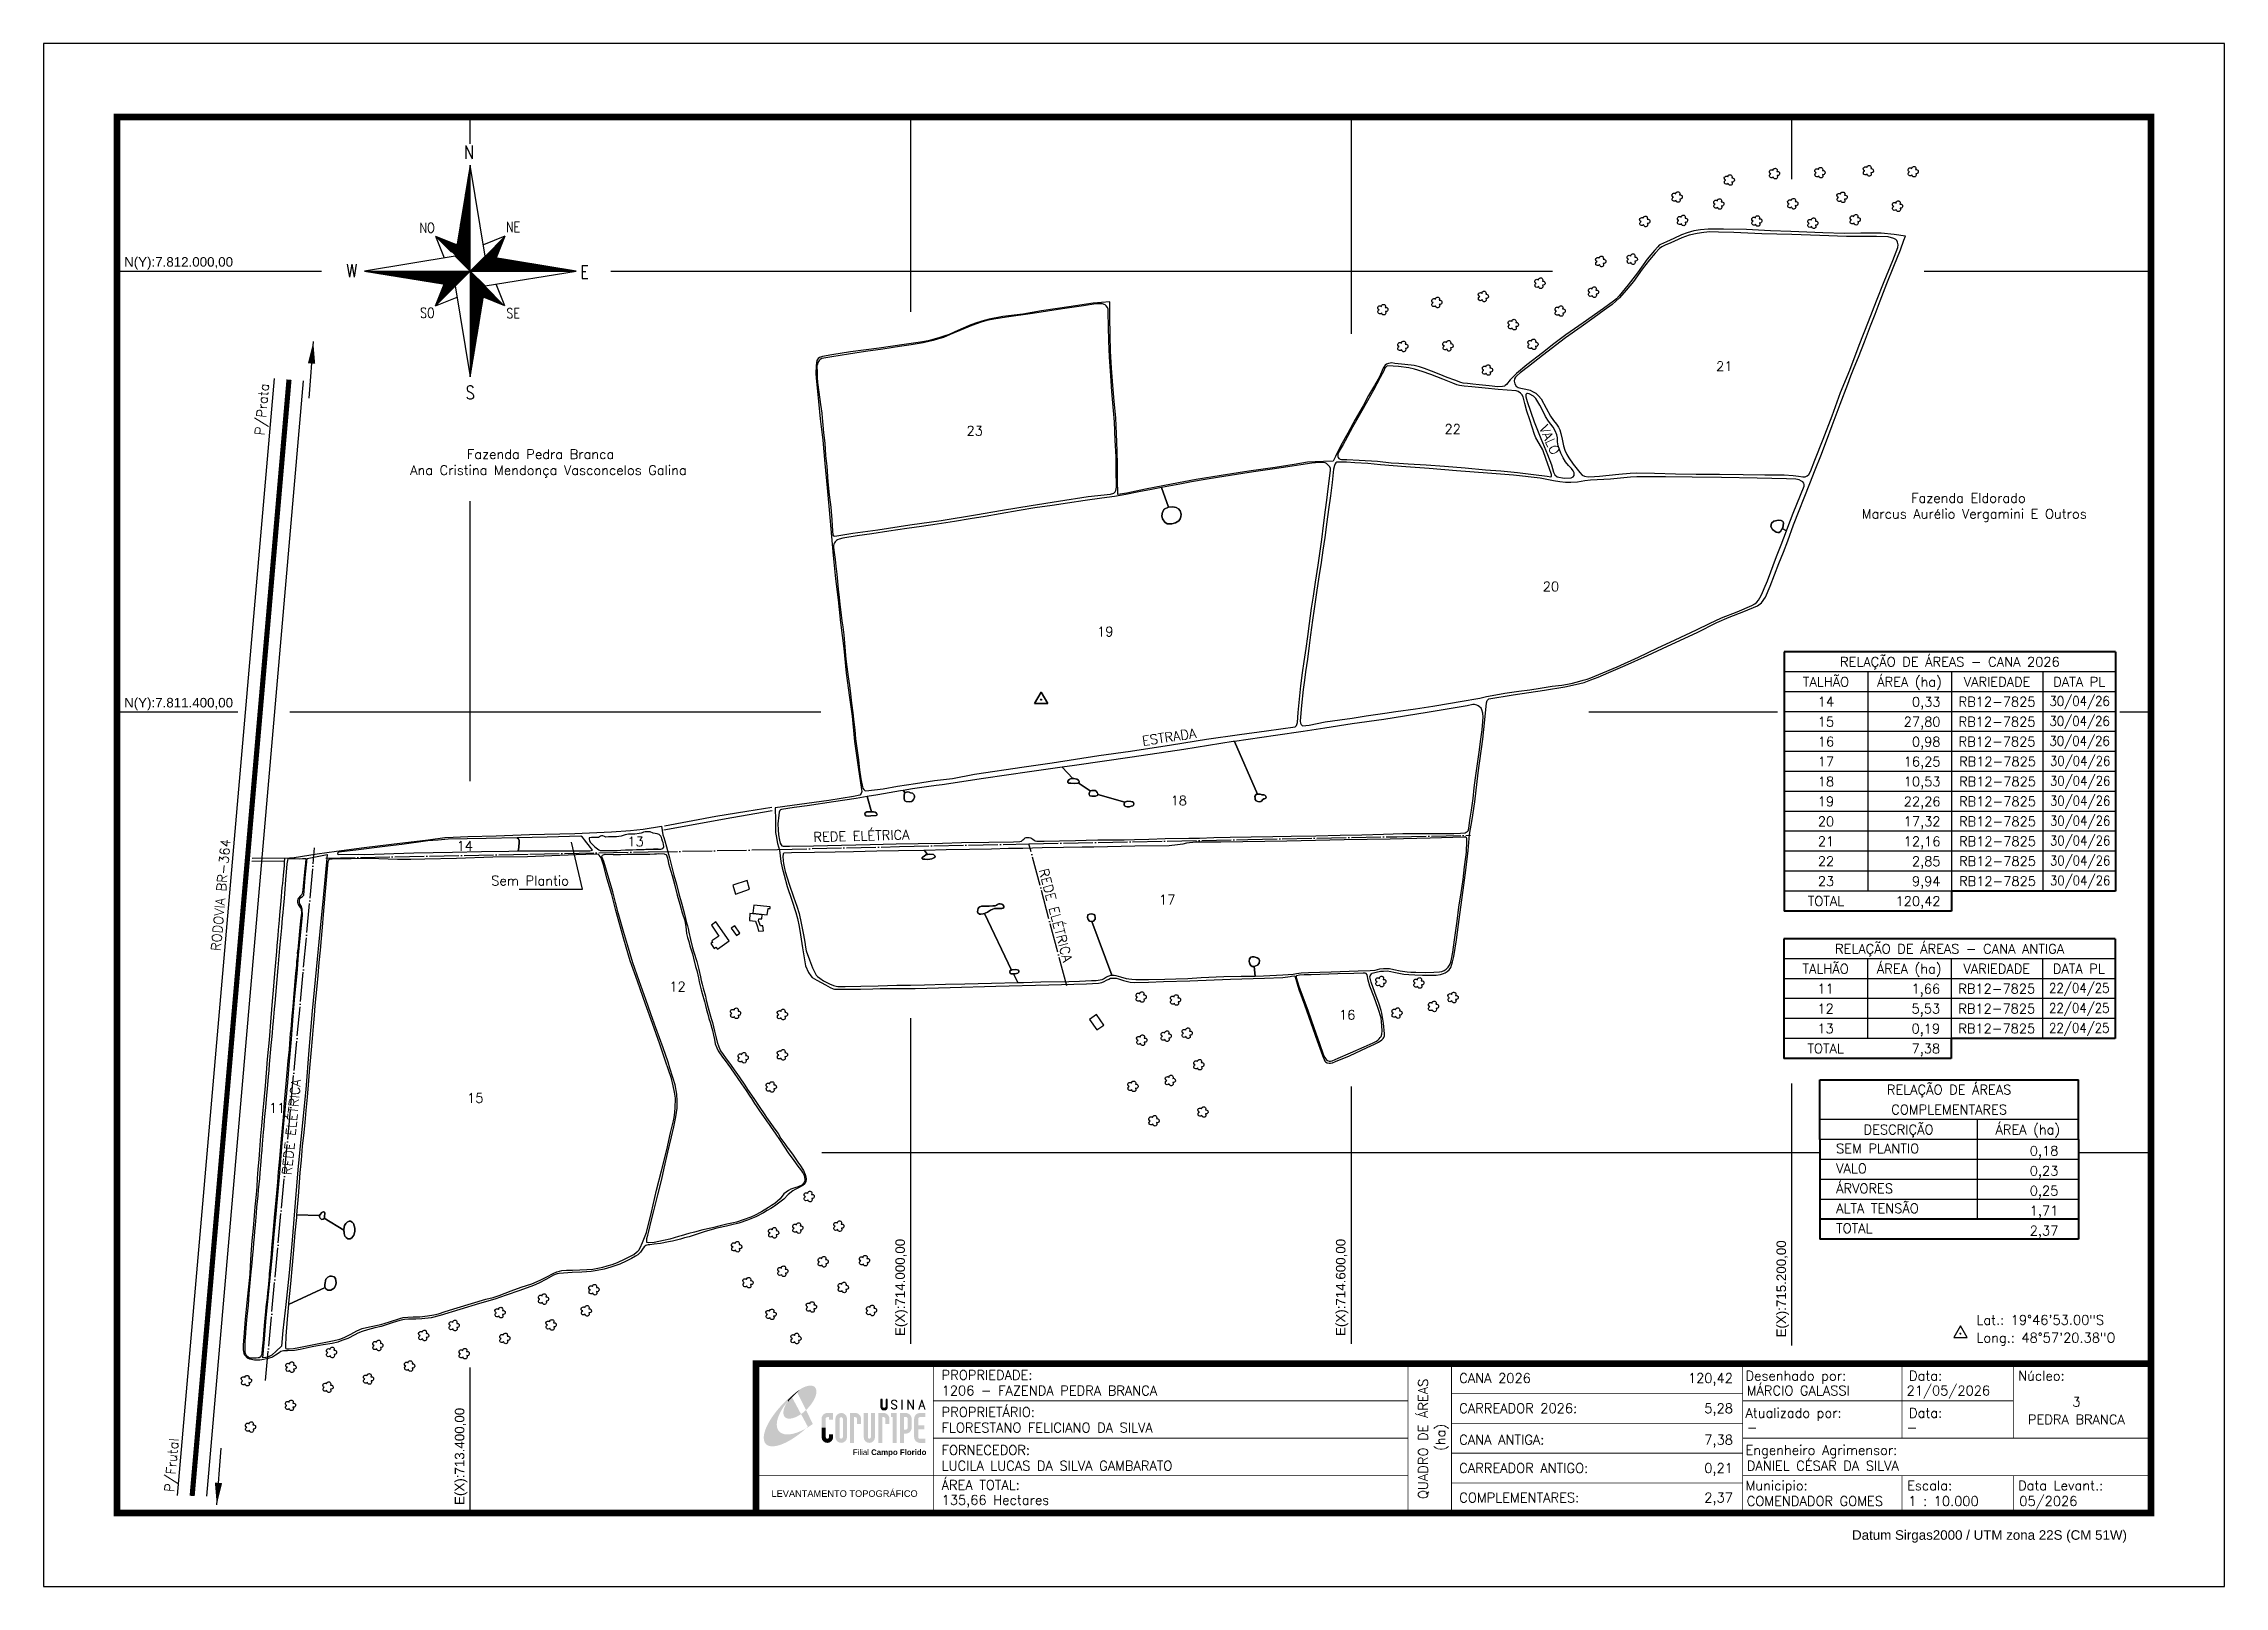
# Model space of a CAD drawing. Extents: x 712819 to 715789, y 7810210 to 7812310.
import ezdxf
from ezdxf.enums import TextEntityAlignment as Align

# ---------------------------------------------------------------- set-up
doc = ezdxf.new("R2010")
doc.units = 0
for name, pattern in [('CENTER2', [1.125, 0.75, -0.125, 0.125, -0.125]), ('CONTINUO', [0]), ('LIN0', [0]), ('TAPUME', [47, 40, -3.5, 0, -3.5])]:
    doc.linetypes.add(name, pattern=pattern)
doc.layers.add('0114001206', color=1, linetype='Continuous', lineweight=25)
doc.layers.add('REDE_DE_LUZ', color=6, linetype='Continuous', lineweight=25)
for name, color, linetype in [('0114001206011', 5, 'Continuous'), ('0114001206012', 5, 'Continuous'), ('0114001206013', 5, 'Continuous'), ('0114001206014', 5, 'Continuous'), ('0114001206015', 5, 'Continuous'), ('0114001206016', 5, 'Continuous'), ('0114001206017', 5, 'Continuous'), ('0114001206018', 5, 'Continuous'), ('0114001206019', 5, 'Continuous'), ('0114001206020', 5, 'Continuous'), ('0114001206021', 5, 'Continuous'), ('0114001206022', 5, 'Continuous'), ('0114001206023', 5, 'Continuous'), ('_SIMBOLO ARVORE', 118, 'Continuous'), ('ARVORES', 3, 'Continuous'), ('ESTRADA', 1, 'Continuous'), ('MALHA', 8, 'Continuous'), ('MARGEM', 7, 'CONTINUO'), ('QUADRO_DE_AREAS_CANA 2025', 7, 'Continuous'), ('QUADRO_DE_AREAS_COMPLEMENTARES', 7, 'Continuous'), ('SETA_NORTE', 3, 'Continuous'), ('TEXTO CONFRONTANTES', 7, 'Continuous'), ('TEXTO_DIVERSOS', 7, 'Continuous'), ('TEXTO_NUN_TAL', 7, 'Continuous'), ('VALO', 94, 'Continuous')]:
    doc.layers.add(name, color=color, linetype=linetype)
doc.styles.add('ARIAL', font='arial.ttf')
doc.styles.add('marcelo', font='arial.ttf')
doc.styles.add('ROMANS', font='romans')
doc.styles.add('Simplex', font='simplex.shx')
doc.styles.get("Standard").update_dxf_attribs({"font": 'arial.ttf'})
doc.dimstyles.new('ISO-25', dxfattribs={"dimtxt": 2.5, "dimasz": 2.5, "dimexe": 1.25, "dimexo": 0.625, "dimtad": 1, "dimtxsty": 'Standard', "dimcen": 2.5, "dimadec": 0, "dimazin": 0, "dimtfac": 1, "dimtmove": 0, "dimatfit": 3, "dimfxl": 1, "dimarcsym": 0})

msp = doc.modelspace()

# ---------------------------------------------------------------- texts
at = {"layer": 'MALHA'}
for s, p in [('N(Y):7.812.000,00', (712928.6, 7812002)), ('N(Y):7.811.400,00', (712928.6, 7811402))]:
    msp.add_text(s, height=13, dxfattribs=at).set_placement(p, align=Align.BOTTOM_LEFT)
for s, p in [('E(X):714.000,00', (713995.9, 7810550.3)), ('E(X):714.600,00', (714595.9, 7810550.3)), ('E(X):715.200,00', (715195.9, 7810548.3)), ('E(X):713.400,00', (713395.9, 7810320.3))]:
    msp.add_text(s, height=13, rotation=90, dxfattribs=at).set_placement(p, align=Align.BOTTOM_LEFT)
at = {"layer": 'MARGEM', "color": 7, "linetype": 'Continuous', "lineweight": 9}
for s, style, p in [('PROPRIEDADE:', 'Simplex', (714042, 7810503.7)), ('Desenhado por:', 'Simplex', (715136.8, 7810502.7)), ('Data:', 'Simplex', (715359.5, 7810502.7)), ('Núcleo:', 'Simplex', (715508, 7810502.7)), ('PROPRIETÁRIO:', 'Simplex', (714042, 7810453.3)), ('Atualizado por:', 'Simplex', (715136.8, 7810452.1)), ('Data:', 'Simplex', (715359.5, 7810452.1)), ('FORNECEDOR:', 'Simplex', (714042, 7810401.5)), ('Engenheiro Agrimensor:', 'Simplex', (715136.8, 7810401.5)), ('ÁREA TOTAL:', 'Simplex', (714042, 7810354.1)), ('Municipio:', 'Simplex', (715136.8, 7810353.3)), ('Escala:', 'Simplex', (715356.9, 7810353.3)), ('Data Levant.:', 'Simplex', (715508, 7810353.3)), ('Datum Sirgas2000 / UTM zona 22S (CM 51W)', 'marcelo', (715281.9, 7810285.9))]:
    msp.add_text(s, height=13, dxfattribs=dict(at, style=style)).set_placement(p, align=Align.TOP_LEFT)
at = {"layer": 'MARGEM', "color": 7, "linetype": 'Continuous', "style": 'Simplex'}
for s, p in [('1206 - FAZENDA PEDRA BRANCA', (714042, 7810482.5)), ('CANA 2026', (714747, 7810499.5)), ('MÁRCIO GALASSI', (715138.5, 7810482.5)), ('21/05/2026', (715356.3, 7810482.5)), ('CARREADOR 2026:', (714747, 7810458.4)), ('FLORESTANO FELICIANO DA SILVA', (714042, 7810432.1)), ('-', (715138.5, 7810432.1)), ('-', (715356.3, 7810432.1)), ('CANA ANTIGA:', (714747, 7810415.6)), ('LUCILA LUCAS DA SILVA GAMBARATO', (714042, 7810380.2)), ('CARREADOR ANTIGO:', (714747, 7810377.1)), ('DANIEL CÉSAR DA SILVA', (715138.5, 7810380.2)), ('135,66 Hectares', (714042, 7810333.6)), ('COMPLEMENTARES:', (714747, 7810336.8)), ('COMENDADOR GOMES', (715138.5, 7810332.1)), ('1 : 10.000', (715358.6, 7810332.1)), ('05/2026', (715509.7, 7810332.1))]:
    msp.add_text(s, height=13, dxfattribs=at).set_placement(p, align=Align.TOP_LEFT)
for s, p in [('QUADRO DE ÁREAS', (714697.7, 7810410.2)), ('(ha)', (714721.4, 7810412.2))]:
    msp.add_text(s, height=13, rotation=90, dxfattribs=at).set_placement(p, align=Align.MIDDLE_CENTER)
for s, p in [('120,42', (715119.7, 7810499.5)), ('5,28', (715119.7, 7810458.4)), ('7,38', (715119.7, 7810415.6)), ('0,21', (715119.7, 7810377.1)), ('2,37', (715119.7, 7810336.8))]:
    msp.add_text(s, height=13, dxfattribs=at).set_placement(p, align=Align.TOP_RIGHT)
for s, p in [('3', (715587.5, 7810460.7)), ('PEDRA BRANCA', (715587.5, 7810436.7))]:
    msp.add_text(s, height=13, dxfattribs=at).set_placement(p, align=Align.MIDDLE_CENTER)
at = {"layer": 'MARGEM', "color": 7, "linetype": 'ByBlock'}
msp.add_text('LEVANTAMENTO TOPOGRÁFICO', height=9, dxfattribs=at).set_placement((713909.8, 7810335.8), align=Align.MIDDLE_CENTER)
at = {"layer": 'QUADRO_DE_AREAS_CANA 2025', "linetype": 'Continuous', "style": 'Simplex'}
for s, p in [('RELAÇÃO DE ÁREAS - CANA 2026', (715415.1, 7811468)), ('TALHÃO', (715246.4, 7811440.8)), ('ÁREA (ha)', (715360.2, 7811440.8)), ('VARIEDADE', (715479.4, 7811440.8)), ('DATA PL', (715591.3, 7811440.8)), ('14', (715246.4, 7811413.7)), ('RB12-7825', (715479.4, 7811413.7)), ('15', (715246.4, 7811386.5)), ('RB12-7825', (715479.4, 7811386.5)), ('16', (715246.4, 7811359.4)), ('17', (715246.4, 7811332.3)), ('RB12-7825', (715479.4, 7811359.4)), ('RB12-7825', (715480, 7811332.3)), ('18', (715246.4, 7811305.1)), ('RB12-7825', (715480, 7811305.1)), ('19', (715246.4, 7811278)), ('RB12-7825', (715480, 7811278)), ('20', (715246.4, 7811250.8)), ('RB12-7825', (715480, 7811250.8)), ('21', (715246.4, 7811223.7)), ('RB12-7825', (715480, 7811223.7)), ('22', (715246.4, 7811196.6)), ('RB12-7825', (715480, 7811196.6)), ('23', (715246.4, 7811169.4)), ('RB12-7825', (715480, 7811169.4)), ('TOTAL', (715246.4, 7811142.3)), ('RELAÇÃO DE ÁREAS - CANA ANTIGA', (715414.7, 7811077.4)), ('TALHÃO', (715245.9, 7811050.2)), ('ÁREA (ha)', (715359.8, 7811050.2)), ('VARIEDADE', (715479, 7811050.2)), ('DATA PL', (715590.8, 7811050.2)), ('11', (715245.9, 7811023.1)), ('RB12-7825', (715479, 7811023.1)), ('12', (715245.9, 7810995.9)), ('RB12-7825', (715479, 7810995.9)), ('13', (715245.9, 7810968.8)), ('RB12-7825', (715479, 7810968.8)), ('TOTAL', (715245.9, 7810941.7))]:
    msp.add_text(s, height=13, dxfattribs=at).set_placement(p, align=Align.MIDDLE_CENTER)
for s, p in [('0,33', (715402.4, 7811407.1)), ('27,80', (715402.4, 7811380)), ('16,25', (715402.4, 7811325.7)), ('0,98', (715402.4, 7811352.8)), ('10,53', (715402.4, 7811298.6)), ('22,26', (715402.4, 7811271.4)), ('17,32', (715402.4, 7811244.3)), ('12,16', (715402.4, 7811217.1)), ('2,85', (715402.4, 7811190)), ('9,94', (715402.4, 7811162.8)), ('120,42', (715402.4, 7811135.7)), ('1,66', (715401.9, 7811016.5)), ('5,53', (715401.9, 7810989.4)), ('0,19', (715401.9, 7810962.2)), ('7,38', (715401.9, 7810935.1))]:
    msp.add_text(s, height=13, dxfattribs=at).set_placement(p, align=Align.RIGHT)
at = {"layer": 'QUADRO_DE_AREAS_CANA 2025', "linetype": 'Continuous', "style": 'Simplex', "width": 0.9}
for s, p in [('30/04/26', (715591.9, 7811414.6)), ('30/04/26', (715591.9, 7811387.4)), ('30/04/26', (715591.9, 7811360.3)), ('30/04/26', (715592.5, 7811333.1)), ('30/04/26', (715592.5, 7811306)), ('30/04/26', (715592.5, 7811278.9)), ('30/04/26', (715592.5, 7811251.7)), ('30/04/26', (715592.5, 7811224.6)), ('30/04/26', (715592.5, 7811197.4)), ('30/04/26', (715592.5, 7811170.3)), ('22/04/25', (715591.4, 7811024)), ('22/04/25', (715591.4, 7810996.8)), ('22/04/25', (715591.4, 7810969.7))]:
    msp.add_text(s, height=13, dxfattribs=at).set_placement(p, align=Align.MIDDLE_CENTER)
at = {"layer": 'QUADRO_DE_AREAS_COMPLEMENTARES', "linetype": 'Continuous', "style": 'Simplex'}
for s, p in [('RELAÇÃO DE ÁREAS', (715414.1, 7810885.6, 669.3)), ('COMPLEMENTARES', (715414.1, 7810858.5, 669.3)), ('DESCRIÇÃO', (715345.2, 7810831.3, 669.3)), ('ÁREA (ha)', (715521.3, 7810831.3, 669.3))]:
    msp.add_text(s, height=13, dxfattribs=at).set_placement(p, align=Align.MIDDLE_CENTER)
for s, p in [('SEM PLANTIO', (715260.2, 7810805.5, 669.3)), ('VALO', (715260.2, 7810778.4, 669.3)), ('ÁRVORES', (715260.2, 7810751.2, 669.3)), ('ALTA TENSÃO', (715260.2, 7810724.1, 669.3)), ('TOTAL', (715260.2, 7810697, 669.3))]:
    msp.add_text(s, height=13, dxfattribs=at).set_placement(p, align=Align.MIDDLE_LEFT)
for s, p in [('0,18', (715562.9, 7810795.9, 669.3)), ('0,23', (715562.9, 7810768.7, 669.3)), ('0,25', (715562.9, 7810741.6, 669.3)), ('1,71', (715562.9, 7810714.4, 669.3)), ('2,37', (715562.9, 7810687.3, 669.3))]:
    msp.add_text(s, height=13, dxfattribs=at).set_placement(p, align=Align.RIGHT)
at = {"layer": 'TEXTO CONFRONTANTES', "linetype": 'Continuous', "char_height": 13, "width": 463.395, "attachment_point": 1, "style": 'Simplex'}
for s, insert in [('{\\Fsimplex.shx;\\W5.12580;  }Fazenda Pedra Branca \\P{\\Fsimplex.shx;\\W1.56740; }Ana Cristina Mendonça Vasconcelos Galina', (713304.2, 7811757.1)), ('{\\Fsimplex.shx;\\W6.20475;  }Fazenda Eldorado\\P{\\Fsimplex.shx;\\W4.85687; }Marcus Aurélio Vergamini E Outros', (715251.8, 7811697.6))]:
    msp.add_mtext(s, dxfattribs=dict(at, insert=insert))
at = {"layer": 'TEXTO_DIVERSOS', "linetype": 'Continuous', "style": 'Simplex'}
for s, rotation, p in [('P/Prata', 84.8567, (713119.6, 7811775.9)), ('ESTRADA ', 8.547, (714316.2, 7811353.8, -670)), ('RODOVIA BR-364', 84.8567, (713059.9, 7811073.9, -639.6)), ('REDE ELÉTRICA', 1.4783, (713867.5, 7811223)), ('REDE ELÉTRICA', 284.7434, (714174.3, 7811184.7)), ('REDE ELÉTRICA', 84.244, (713156.4, 7810769)), ('P/Frutal', 84.8567, (712996.4, 7810337.3))]:
    msp.add_text(s, height=13, rotation=rotation, dxfattribs=at).set_placement(p)
at = {"layer": 'TEXTO_DIVERSOS', "color": 0, "linetype": 'Continuous', "style": 'Simplex'}
msp.add_text('VALO', height=13, rotation=294.5196, dxfattribs=at).set_placement((714855.4, 7811786.5))
at = {"layer": 'TEXTO_DIVERSOS', "linetype": 'Continuous', "style": 'Simplex'}
for s, p in [('Sem Plantio', (713428.6, 7811163.7)), ('Lat.: 19°46\'53.00"S', (715451.3, 7810565.6, 656.8)), ('Long.: 48°57\'20.38"O', (715451.3, 7810541.5, 656.8))]:
    msp.add_text(s, height=13, dxfattribs=at).set_placement(p)
at = {"layer": 'TEXTO_NUN_TAL', "linetype": 'Continuous', "style": 'Simplex'}
for s, p in [('21', (715096.7, 7811863.9)), ('23', (714075.9, 7811776)), ('22', (714726.9, 7811778.3)), ('20', (714860.7, 7811564.1)), ('19', (714253.8, 7811502.7)), ('18', (714353.8, 7811272.8)), ('14', (713381.4, 7811210.9)), ('13', (713614.1, 7811216.9, -671.4)), ('17', (714338, 7811137.7)), ('12', (713671.1, 7811019.4, -671.4)), ('16', (714583.2, 7810981)), ('11', (713125.8, 7810854.3)), ('15', (713395.8, 7810867.8))]:
    msp.add_text(s, height=13, dxfattribs=at).set_placement(p)

# ---------------------------------------------------------------- blocks, each defined once
blk = doc.blocks.new('A$C78F83FB3')
at = {"layer": 'MARGEM'}
h = blk.add_hatch(color=20, dxfattribs=at)
edge = h.paths.add_edge_path()
edge.add_ellipse((19.49, 23.77), major_axis=(-6.68, -6.67), ratio=0.469426, start_angle=292.73277, end_angle=601.25787)
edge.add_ellipse((22.83, 22.05), major_axis=(12.64, 11.29), ratio=0.457614, start_angle=79.90686, end_angle=107.91393)
edge = h.paths.add_edge_path()
edge.add_ellipse((18.28, 18.7), major_axis=(13.95, 13.59), ratio=0.386848, start_angle=63.96117, end_angle=264.59932)
edge.add_ellipse((22.83, 22.05), major_axis=(12.64, 11.29), ratio=0.457614, start_angle=107.91393, end_angle=245.11815, ccw=False)
edge.add_ellipse((19.49, 23.77), major_axis=(-6.68, -6.67), ratio=0.469426, start_angle=241.25787, end_angle=292.73277, ccw=False)
for color, points in [(20, [(15.46, 26.12), (14.17, 24.81), (14.06, 24.24), (14.39, 23.97), (14.67, 24.54), (19.47, 29.32), (18.48, 28.66), (17.31, 27.78)]), (7, [(58.42, 24.9), (57.9, 24.9), (57.9, 21.73, -0.414214), (57.15, 20.98), (56.84, 20.98, -0.414214), (56.09, 21.73), (56.09, 24.9), (55.57, 24.9), (55.57, 21.73, 0.414214), (56.84, 20.46), (57.15, 20.46, 0.414214), (58.42, 21.73)]), (7, [(61.7, 24.9), (61.23, 24.9, 0.396318), (60.04, 23.78), (60.04, 23.72, 0.151912), (60.39, 22.97), (60.46, 22.92), (62.18, 22), (62.85, 21.83, 0.12407), (62.51, 22.42), (60.75, 23.36, -0.13192), (60.56, 23.77, -0.385578), (61.23, 24.37), (61.7, 24.37, -0.414214), (62.37, 23.7), (62.89, 23.7, 0.414214)]), (7, [(62.37, 23.7), (62.89, 23.7, 0.414214), (61.7, 24.9), (61.23, 24.9, 0.396318), (60.04, 23.78), (60.04, 23.72, 0.151912), (60.39, 22.97), (60.46, 22.92), (62.18, 22), (62.18, 22, -0.131921), (62.37, 21.59, -0.385578), (61.7, 20.98), (61.23, 20.98, -0.414214), (60.56, 21.65), (60.04, 21.65, 0.414214), (61.23, 20.46), (61.7, 20.46, 0.402546), (62.89, 21.61, 0.165292), (62.51, 22.42), (60.75, 23.36, -0.13192), (60.56, 23.77, -0.385578), (61.23, 24.37), (61.7, 24.37, -0.414214)]), (7, [(30.97, 12.46), (29.13, 12.46), (29.13, 8.21, 1), (34.29, 8.21), (34.29, 9.41), (32.45, 9.41), (32.45, 8.21, -1), (30.97, 8.21)])]:
    blk.add_hatch(color=color, dxfattribs=at).paths.add_polyline_path(points)
h = blk.add_hatch(color=7, dxfattribs=at)
h.paths.add_polyline_path([(65.24, 24.9), (64.72, 24.9), (64.72, 20.46), (65.24, 20.46)])
h.paths.add_polyline_path([(67.38, 20.46), (67.9, 20.46), (67.9, 23.74), (69.74, 20.46), (70.23, 20.46), (70.23, 24.9), (69.71, 24.9), (69.71, 21.58), (67.85, 24.9), (67.38, 24.9)])
h.paths.add_polyline_path([(72.17, 20.46), (72.72, 20.46), (73.14, 21.73), (74.49, 21.73), (74.9, 20.46), (75.45, 20.46), (74, 24.9), (73.62, 24.9)])
h.paths.add_polyline_path([(73.81, 23.8), (74.32, 22.25), (73.31, 22.25)], flags=16)
h = blk.add_hatch(color=7, dxfattribs=at)
h.paths.add_polyline_path([(31.71, 18.93, 0.414214), (29.13, 16.35), (29.13, 12.46), (30.97, 12.46), (30.97, 16.35, -0.414214), (31.71, 17.09), (32.45, 17.09), (32.45, 16.02), (34.29, 16.02), (34.29, 18.93)])
h.paths.add_polyline_path([(44.15, 17.09, -0.414214), (44.89, 16.35), (44.89, 14.1), (46.72, 14.1), (46.72, 16.17, 0.433937), (44.15, 18.93), (41.77, 18.93), (41.77, 12.46), (43.61, 12.46), (43.61, 17.09)])
h.paths.add_polyline_path([(43.61, 12.46), (41.77, 12.46), (41.77, 5.62), (43.61, 5.62)])
h.paths.add_polyline_path([(47.92, 12.46), (49.75, 12.46), (49.75, 18.93), (47.92, 18.93)])
h.paths.add_polyline_path([(52.91, 18.93), (51.08, 18.93), (51.08, 12.46), (52.91, 12.46)])
h.paths.add_polyline_path([(51.08, 8.12, -1), (49.75, 8.12), (49.75, 12.46), (47.92, 12.46), (47.92, 8.12, 1), (52.91, 8.12), (52.91, 12.46), (51.08, 12.46)])
h.paths.add_polyline_path([(54.41, 12.46), (56.25, 12.46), (56.25, 17.09), (56.79, 17.09, -0.414214), (57.53, 16.35), (57.53, 14.1), (59.36, 14.1), (59.36, 16.17, 0.433937), (56.79, 18.93), (54.41, 18.93)])
h.paths.add_polyline_path([(56.25, 12.46), (54.41, 12.46), (54.41, 5.62), (56.25, 5.62)])
h.paths.add_polyline_path([(60.73, 12.46), (62.58, 12.46), (62.58, 18.93), (60.02, 18.93), (60.02, 17.08), (60.73, 17.08)])
h.paths.add_polyline_path([(62.58, 12.46), (60.73, 12.46), (60.73, 5.62), (62.58, 5.62)])
h.paths.add_polyline_path([(64.06, 12.46), (65.82, 12.46), (65.82, 17.17), (66.66, 17.17, -0.450417), (67.48, 16.25), (67.48, 12.46), (69.24, 12.46, 0.002307), (69.24, 12.48, 0.005282), (69.23, 12.54, -0.000938), (69.23, 12.53), (69.23, 16.17, 0.433937), (66.66, 18.93), (64.06, 18.93)])
h.paths.add_polyline_path([(64.06, 5.62), (65.82, 5.62), (65.82, 9.77), (66.66, 9.77, 0.426056), (69.24, 12.46), (67.48, 12.46), (67.48, 12.45, -0.450417), (66.66, 11.53), (65.82, 11.53), (65.82, 12.46), (64.06, 12.46)])
h.paths.add_polyline_path([(70.37, 12.46), (74.87, 12.46), (74.87, 13.44), (72.21, 13.44), (72.21, 16.35, -0.414214), (72.95, 17.09), (75.38, 17.09), (75.38, 18.93), (72.95, 18.93, 0.414214), (70.37, 16.35)])
h.paths.add_polyline_path([(72.21, 11.62), (74.87, 11.62), (74.87, 12.46), (70.37, 12.46), (70.37, 8.21, 0.414214), (72.95, 5.62), (75.38, 5.62), (75.38, 7.47), (72.95, 7.47, -0.414214), (72.21, 8.21)])
h = blk.add_hatch(color=7, dxfattribs=at)
h.paths.add_polyline_path([(35.29, 16.35), (35.29, 8.21, 1), (40.46, 8.21, 0.016978), (40.45, 8.38), (40.45, 16.17, 0.433937), (37.88, 18.93), (37.87, 18.93, 0.41391)])
h.paths.add_polyline_path([(38.62, 16.35), (38.62, 8.21, -1), (37.13, 8.21), (37.13, 16.35, -1)], flags=16)
at = {"layer": 'MARGEM', "color": 7}
blk.add_lwpolyline([(58.42, 24.9), (57.9, 24.9), (57.9, 21.73, -0.414214), (57.15, 20.98), (56.84, 20.98, -0.414214), (56.09, 21.73), (56.09, 24.9), (55.57, 24.9), (55.57, 21.73, 0.414214), (56.84, 20.46), (57.15, 20.46, 0.414214), (58.42, 21.73), (58.42, 24.9)], format="xyb", close=True, dxfattribs=at)
at = {"layer": 'MARGEM', "color": 252, "insert": (43.05, 2.72), "char_height": 2.5, "width": 33.0271, "attachment_point": 1, "style": 'ARIAL'}
blk.add_mtext('Filial {\\fArial|b1|i0|c0|p34;Campo Florido}', dxfattribs=at)
blk = doc.blocks.new('A$C309442C0')
at = {"layer": 'SETA_NORTE', "linetype": 'Continuous'}
h = blk.add_hatch(dxfattribs=at)
h.set_pattern_fill('ANSI31', color=256, scale=0.1375, angle=-90, style=0)
h.set_pattern_definition([(315, (-215853.3434, 13873.16845), (0.3086963042, 0.3086963042), [])])
h.paths.add_polyline_path([(73.5, 97.4), (74.7, 104.9), (60, 110.8)])
h = blk.add_hatch(dxfattribs=at)
h.set_pattern_fill('ANSI31', color=256, scale=0.1375, angle=180, style=0)
h.set_pattern_definition([(225, (13869.59828, 216024.21475), (0.3086963042, -0.3086963042), [])])
h.paths.add_polyline_path([(93.8, 97.4), (101.4, 96.2), (107.3, 110.8)])
h = blk.add_hatch(dxfattribs=at)
h.set_pattern_fill('ANSI31', color=256, scale=0.1375, style=0)
h.set_pattern_definition([(45, (-13702.2971, -215849.77324), (-0.3086963042, 0.3086963042), [])])
h.paths.add_polyline_path([(73.5, 77), (65.9, 78.3), (60, 63.6)])
h = blk.add_hatch(dxfattribs=at)
h.set_pattern_fill('ANSI31', color=256, scale=0.1375, angle=90, style=0)
h.set_pattern_definition([(135, (216020.6446, -13698.72693), (-0.3086963042, -0.3086963042), [])])
h.paths.add_polyline_path([(93.8, 77), (92.6, 69.5), (107.3, 63.6)])
for p, q in [((81.6, 146.8), (83.7, 148.9)), ((81.7, 147.6), (83.7, 149.5)), ((81.8, 148.3), (83.7, 150.1)), ((82, 149.1), (83.7, 150.8)), ((82.1, 149.9), (83.7, 151.4)), ((82.2, 150.6), (83.7, 152.1)), ((82.3, 151.4), (83.7, 152.7)), ((82.5, 152.2), (83.7, 153.3)), ((82.6, 152.9), (83.7, 154)), ((82.7, 153.7), (83.7, 154.6)), ((82.9, 154.4), (83.7, 155.2)), ((83, 155.2), (83.7, 155.9)), ((83.1, 156), (83.7, 156.5)), ((83.2, 156.7), (83.7, 157.2)), ((83.4, 157.5), (83.7, 157.8)), ((83.5, 158.3), (83.7, 158.4)), ((83.6, 159), (83.7, 159.1)), ((78.7, 129.3), (83.7, 134.2)), ((78.8, 130), (83.7, 134.9)), ((79, 130.8), (83.7, 135.5)), ((79.1, 131.6), (83.7, 136.1)), ((79.2, 132.3), (83.7, 136.8)), ((79.3, 133.1), (83.7, 137.4)), ((79.5, 133.8), (83.7, 138)), ((79.6, 134.6), (83.7, 138.7)), ((79.7, 135.4), (83.7, 139.3)), ((79.8, 136.1), (83.7, 140)), ((80, 136.9), (83.7, 140.6)), ((80.1, 137.7), (83.7, 141.2)), ((80.2, 138.4), (83.7, 141.9)), ((80.3, 139.2), (83.7, 142.5)), ((80.5, 139.9), (83.7, 143.1)), ((80.6, 140.7), (83.7, 143.8)), ((80.7, 141.5), (83.7, 144.4)), ((80.8, 142.2), (83.7, 145)), ((81, 143), (83.7, 145.7)), ((81.1, 143.8), (83.7, 146.3)), ((81.2, 144.5), (83.7, 147)), ((81.3, 145.3), (83.7, 147.6)), ((81.5, 146.1), (83.7, 148.2)), ((75.7, 111), (83.7, 118.9)), ((75.8, 111.7), (83.7, 119.6)), ((75.9, 112.5), (83.7, 120.2)), ((76.1, 113.3), (83.7, 120.8)), ((76.2, 114), (83.7, 121.5)), ((76.3, 114.8), (83.7, 122.1)), ((76.4, 115.5), (83.7, 122.8)), ((76.6, 116.3), (83.7, 123.4)), ((76.7, 117.1), (83.7, 124)), ((76.8, 117.8), (83.7, 124.7)), ((76.9, 118.6), (83.7, 125.3)), ((77.1, 119.4), (83.7, 125.9)), ((77.2, 120.1), (83.7, 126.6)), ((77.3, 120.9), (83.7, 127.2)), ((77.4, 121.6), (83.7, 127.8)), ((77.6, 122.4), (83.7, 128.5)), ((77.7, 123.2), (83.7, 129.1)), ((77.8, 123.9), (83.7, 129.8)), ((78, 124.7), (83.7, 130.4)), ((78.1, 125.5), (83.7, 131)), ((78.2, 126.2), (83.7, 131.7)), ((78.3, 127), (83.7, 132.3)), ((78.5, 127.7), (83.7, 132.9)), ((78.6, 128.5), (83.7, 133.6)), ((60, 110.8), (74.7, 104.9)), ((60, 110.8), (65.9, 96.2)), ((73.5, 97.3), (83.7, 107.5)), ((73.6, 98), (83.7, 108.1)), ((73.7, 98.8), (83.7, 108.7)), ((73.8, 99.5), (83.7, 109.4)), ((73.8, 97), (83.7, 106.8)), ((73.9, 100.3), (83.7, 110)), ((74.1, 101.1), (83.7, 110.6)), ((74.2, 101.8), (83.7, 111.3)), ((74.2, 96.7), (83.7, 106.2)), ((74.3, 102.6), (83.7, 111.9)), ((74.4, 103.3), (83.7, 112.6)), ((74.5, 96.4), (83.7, 105.6)), ((74.6, 104.1), (83.7, 113.2)), ((74.7, 104.9), (83.7, 113.8)), ((74.8, 105.6), (83.7, 114.5)), ((74.8, 96.1), (83.7, 104.9)), ((74.9, 106.4), (83.7, 115.1)), ((75.1, 107.2), (83.7, 115.7)), ((75.1, 95.7), (83.7, 104.3)), ((75.2, 107.9), (83.7, 116.4)), ((75.3, 108.7), (83.7, 117)), ((75.4, 109.4), (83.7, 117.7)), ((75.6, 110.2), (83.7, 118.3)), ((107.3, 110.8), (92.6, 104.9)), ((107.3, 110.8), (101.4, 96.2)), ((75.4, 95.4), (83.7, 103.6)), ((75.8, 95.1), (83.7, 103)), ((76.1, 94.8), (83.7, 102.4)), ((76.4, 94.5), (83.7, 101.7)), ((76.7, 94.2), (83.7, 101.1)), ((77, 93.8), (83.7, 100.5)), ((77.4, 93.5), (83.7, 99.8)), ((77.7, 93.2), (83.7, 99.2)), ((78, 92.9), (83.7, 98.5)), ((78.3, 92.6), (83.7, 97.9)), ((78.6, 92.2), (83.7, 97.3)), ((78.9, 91.9), (83.7, 96.6)), ((79.3, 91.6), (83.7, 96)), ((79.6, 91.3), (83.7, 95.4)), ((79.9, 91), (83.7, 94.7)), ((80.2, 90.7), (83.7, 94.1)), ((80.5, 90.3), (83.7, 93.4)), ((80.9, 90), (83.7, 92.8)), ((81.2, 89.7), (83.7, 92.2)), ((81.5, 89.4), (83.7, 91.5)), ((81.8, 89.1), (83.7, 90.9)), ((82.1, 88.7), (83.7, 90.3)), ((82.4, 88.4), (83.7, 89.6)), ((83.8, 87.2), (94, 97.4)), ((84.4, 87.2), (94.5, 97.3)), ((85.1, 87.2), (95.1, 97.2)), ((85.7, 87.2), (95.6, 97.1)), ((86.3, 87.2), (96.2, 97)), ((87, 87.2), (96.7, 96.9)), ((87.6, 87.2), (97.2, 96.9)), ((88.3, 87.2), (97.8, 96.8)), ((88.9, 87.2), (98.3, 96.7)), ((89.5, 87.2), (98.9, 96.6)), ((90.2, 87.2), (99.4, 96.5)), ((90.8, 87.2), (100, 96.4)), ((91.4, 87.2), (100.5, 96.3)), ((92.1, 87.2), (101.1, 96.2)), ((92.7, 87.2), (101.6, 96.1)), ((93.4, 87.2), (102.2, 96)), ((94, 87.2), (102.7, 96)), ((94.6, 87.2), (103.3, 95.9)), ((95.3, 87.2), (103.8, 95.8)), ((95.9, 87.2), (104.4, 95.7)), ((96.5, 87.2), (104.9, 95.6)), ((97.2, 87.2), (105.5, 95.5)), ((97.8, 87.2), (106, 95.4)), ((98.4, 87.2), (106.5, 95.3)), ((99.1, 87.2), (107.1, 95.2)), ((99.7, 87.2), (107.6, 95.1)), ((100.4, 87.2), (108.2, 95.1)), ((101, 87.2), (108.7, 95)), ((101.6, 87.2), (109.3, 94.9)), ((102.3, 87.2), (109.8, 94.8)), ((102.9, 87.2), (110.4, 94.7)), ((103.5, 87.2), (110.9, 94.6)), ((104.2, 87.2), (111.5, 94.5)), ((104.8, 87.2), (112, 94.4)), ((105.5, 87.2), (112.6, 94.3)), ((106.1, 87.2), (113.1, 94.2)), ((106.7, 87.2), (113.7, 94.1)), ((107.4, 87.2), (114.2, 94.1)), ((108, 87.2), (114.8, 94)), ((108.6, 87.2), (115.3, 93.9)), ((109.3, 87.2), (115.8, 93.8)), ((109.9, 87.2), (116.4, 93.7)), ((110.6, 87.2), (116.9, 93.6)), ((111.2, 87.2), (117.5, 93.5)), ((111.8, 87.2), (118, 93.4)), ((112.5, 87.2), (118.6, 93.3)), ((113.1, 87.2), (119.1, 93.2)), ((113.7, 87.2), (119.7, 93.2)), ((114.4, 87.2), (120.2, 93.1)), ((115, 87.2), (120.8, 93)), ((115.6, 87.2), (121.3, 92.9)), ((116.3, 87.2), (121.9, 92.8)), ((116.9, 87.2), (122.4, 92.7)), ((117.6, 87.2), (123, 92.6)), ((118.2, 87.2), (123.5, 92.5)), ((118.8, 87.2), (124, 92.4)), ((119.5, 87.2), (124.6, 92.3)), ((120.1, 87.2), (125.1, 92.3)), ((120.7, 87.2), (125.7, 92.2)), ((121.4, 87.2), (126.2, 92.1)), ((122, 87.2), (126.8, 92)), ((122.7, 87.2), (127.3, 91.9)), ((123.3, 87.2), (127.9, 91.8)), ((123.9, 87.2), (128.4, 91.7)), ((124.6, 87.2), (129, 91.6)), ((125.2, 87.2), (129.5, 91.5)), ((125.8, 87.2), (130.1, 91.4)), ((126.5, 87.2), (130.6, 91.4)), ((127.1, 87.2), (131.2, 91.3)), ((127.8, 87.2), (131.7, 91.2)), ((128.4, 87.2), (132.3, 91.1)), ((129, 87.2), (132.8, 91)), ((129.7, 87.2), (133.3, 90.9)), ((130.3, 87.2), (133.9, 90.8)), ((130.9, 87.2), (134.4, 90.7)), ((131.6, 87.2), (135, 90.6)), ((132.2, 87.2), (135.5, 90.5)), ((132.8, 87.2), (136.1, 90.5)), ((133.5, 87.2), (136.6, 90.4)), ((134.1, 87.2), (137.2, 90.3)), ((134.8, 87.2), (137.7, 90.2)), ((135.4, 87.2), (138.3, 90.1)), ((136, 87.2), (138.8, 90)), ((136.7, 87.2), (139.4, 89.9)), ((137.3, 87.2), (139.9, 89.8)), ((137.9, 87.2), (140.5, 89.7)), ((138.6, 87.2), (141, 89.6)), ((139.2, 87.2), (141.6, 89.6)), ((139.9, 87.2), (142.1, 89.5)), ((140.5, 87.2), (142.6, 89.4)), ((141.1, 87.2), (143.2, 89.3)), ((141.8, 87.2), (143.7, 89.2)), ((142.4, 87.2), (144.3, 89.1)), ((11.8, 87.2), (11.8, 87.2)), ((12.3, 87.1), (12.4, 87.2)), ((12.9, 87), (13.1, 87.2)), ((13.4, 86.9), (13.7, 87.2)), ((14, 86.8), (14.4, 87.2)), ((14.5, 86.7), (15, 87.2)), ((15.1, 86.6), (15.6, 87.2)), ((15.6, 86.6), (16.3, 87.2)), ((16.2, 86.5), (16.9, 87.2)), ((16.7, 86.4), (17.5, 87.2)), ((17.2, 86.3), (18.2, 87.2)), ((17.8, 86.2), (18.8, 87.2)), ((18.3, 86.1), (19.5, 87.2)), ((18.9, 86), (20.1, 87.2)), ((19.4, 85.9), (20.7, 87.2)), ((20, 85.8), (21.4, 87.2)), ((20.5, 85.7), (22, 87.2)), ((21.1, 85.7), (22.6, 87.2)), ((21.6, 85.6), (23.3, 87.2)), ((22.2, 85.5), (23.9, 87.2)), ((22.7, 85.4), (24.6, 87.2)), ((23.3, 85.3), (25.2, 87.2)), ((23.8, 85.2), (25.8, 87.2)), ((24.4, 85.1), (26.5, 87.2)), ((24.9, 85), (27.1, 87.2)), ((25.5, 84.9), (27.7, 87.2)), ((26, 84.8), (28.4, 87.2)), ((26.5, 84.8), (29, 87.2)), ((27.1, 84.7), (29.6, 87.2)), ((27.6, 84.6), (30.3, 87.2)), ((28.2, 84.5), (30.9, 87.2)), ((28.7, 84.4), (31.6, 87.2)), ((29.3, 84.3), (32.2, 87.2)), ((29.8, 84.2), (32.8, 87.2)), ((30.4, 84.1), (33.5, 87.2)), ((30.9, 84), (34.1, 87.2)), ((31.5, 83.9), (34.7, 87.2)), ((32, 83.9), (35.4, 87.2)), ((32.6, 83.8), (36, 87.2)), ((33.1, 83.7), (36.7, 87.2)), ((33.7, 83.6), (37.3, 87.2)), ((34.2, 83.5), (37.9, 87.2)), ((34.7, 83.4), (38.6, 87.2)), ((35.3, 83.3), (39.2, 87.2)), ((35.8, 83.2), (39.8, 87.2)), ((36.4, 83.1), (40.5, 87.2)), ((36.9, 83), (41.1, 87.2)), ((37.5, 83), (41.8, 87.2)), ((38, 82.9), (42.4, 87.2)), ((38.6, 82.8), (43, 87.2)), ((39.1, 82.7), (43.7, 87.2)), ((39.7, 82.6), (44.3, 87.2)), ((40.2, 82.5), (44.9, 87.2)), ((40.8, 82.4), (45.6, 87.2)), ((41.3, 82.3), (46.2, 87.2)), ((41.9, 82.2), (46.8, 87.2)), ((42.4, 82.1), (47.5, 87.2)), ((43, 82.1), (48.1, 87.2)), ((43.5, 82), (48.8, 87.2)), ((44, 81.9), (49.4, 87.2)), ((44.6, 81.8), (50, 87.2)), ((45.1, 81.7), (50.7, 87.2)), ((45.7, 81.6), (51.3, 87.2)), ((46.2, 81.5), (51.9, 87.2)), ((46.8, 81.4), (52.6, 87.2)), ((47.3, 81.3), (53.2, 87.2)), ((47.9, 81.2), (53.9, 87.2)), ((48.4, 81.2), (54.5, 87.2)), ((49, 81.1), (55.1, 87.2)), ((49.5, 81), (55.8, 87.2)), ((50.1, 80.9), (56.4, 87.2)), ((50.6, 80.8), (57, 87.2)), ((51.2, 80.7), (57.7, 87.2)), ((51.7, 80.6), (58.3, 87.2)), ((52.3, 80.5), (59, 87.2)), ((52.8, 80.4), (59.6, 87.2)), ((53.3, 80.3), (60.2, 87.2)), ((53.9, 80.3), (60.9, 87.2)), ((54.4, 80.2), (61.5, 87.2)), ((55, 80.1), (62.1, 87.2)), ((55.5, 80), (62.8, 87.2)), ((56.1, 79.9), (63.4, 87.2)), ((56.6, 79.8), (64, 87.2)), ((57.2, 79.7), (64.7, 87.2)), ((57.7, 79.6), (65.3, 87.2)), ((58.3, 79.5), (66, 87.2)), ((58.8, 79.4), (66.6, 87.2)), ((59.4, 79.4), (67.2, 87.2)), ((59.9, 79.3), (67.9, 87.2)), ((83.7, 87.2), (60, 63.6)), ((60, 63.6), (65.9, 78.3)), ((60.5, 79.2), (68.5, 87.2)), ((61, 79.1), (69.1, 87.2)), ((61.5, 79), (69.8, 87.2)), ((62.1, 78.9), (70.4, 87.2)), ((62.6, 78.8), (71.1, 87.2)), ((63.2, 78.7), (71.7, 87.2)), ((63.7, 78.6), (72.3, 87.2)), ((64.3, 78.5), (73, 87.2)), ((64.8, 78.4), (73.6, 87.2)), ((65.4, 78.4), (74.2, 87.2)), ((65.9, 78.3), (74.9, 87.2)), ((66.5, 78.2), (75.5, 87.2)), ((67, 78.1), (76.2, 87.2)), ((67.6, 78), (76.8, 87.2)), ((68.1, 77.9), (77.4, 87.2)), ((68.7, 77.8), (78.1, 87.2)), ((69.2, 77.7), (78.7, 87.2)), ((69.8, 77.6), (79.3, 87.2)), ((70.3, 77.5), (80, 87.2)), ((70.8, 77.5), (80.6, 87.2)), ((71.4, 77.4), (81.2, 87.2)), ((71.9, 77.3), (81.9, 87.2)), ((72.5, 77.2), (82.5, 87.2)), ((73, 77.1), (83.2, 87.2)), ((82.8, 88.1), (83.7, 89)), ((83.1, 87.8), (83.7, 88.4)), ((83.4, 87.5), (83.7, 87.7)), ((83.7, 87.1), (83.7, 87.1)), ((83.7, 86.4), (84, 86.8)), ((83.7, 85.8), (84.4, 86.5)), ((83.7, 85.2), (84.7, 86.2)), ((83.7, 84.5), (85, 85.9)), ((83.7, 83.9), (85.3, 85.6)), ((83.7, 83.3), (85.6, 85.2)), ((83.7, 82.6), (86, 84.9)), ((83.7, 82), (86.3, 84.6)), ((83.7, 81.3), (86.6, 84.3)), ((83.7, 80.7), (86.9, 84)), ((83.7, 80.1), (87.2, 83.6)), ((83.7, 79.4), (87.5, 83.3)), ((83.7, 78.8), (87.9, 83)), ((83.7, 78.2), (88.2, 82.7)), ((83.7, 77.5), (88.5, 82.4)), ((83.7, 76.9), (88.8, 82.1)), ((83.7, 76.2), (89.1, 81.7)), ((83.7, 75.6), (89.5, 81.4)), ((83.7, 75), (89.8, 81.1)), ((83.7, 74.3), (90.1, 80.8)), ((83.7, 73.7), (90.4, 80.5)), ((83.7, 73.1), (90.7, 80.1)), ((83.7, 72.4), (91, 79.8)), ((83.7, 71.8), (91.4, 79.5)), ((83.7, 71.2), (91.7, 79.2)), ((83.7, 70.5), (92, 78.9)), ((83.7, 69.9), (92.3, 78.5)), ((83.7, 69.2), (92.6, 78.2)), ((83.7, 68.6), (93, 77.9)), ((83.7, 68), (93.3, 77.6)), ((83.7, 67.3), (93.6, 77.3)), ((83.7, 66.7), (93.8, 76.9)), ((83.7, 66.1), (93.7, 76.1)), ((83.7, 65.4), (93.6, 75.3)), ((83.7, 64.8), (93.4, 74.6)), ((107.3, 63.6), (101.4, 78.3)), ((143, 87.2), (144.8, 89)), ((143.7, 87.2), (145.4, 88.9)), ((144.3, 87.2), (145.9, 88.8)), ((144.9, 87.2), (146.5, 88.7)), ((145.6, 87.2), (147, 88.7)), ((146.2, 87.2), (147.6, 88.6)), ((146.9, 87.2), (148.1, 88.5)), ((147.5, 87.2), (148.7, 88.4)), ((148.1, 87.2), (149.2, 88.3)), ((148.8, 87.2), (149.8, 88.2)), ((149.4, 87.2), (150.3, 88.1)), ((150, 87.2), (150.8, 88)), ((150.7, 87.2), (151.4, 87.9)), ((151.3, 87.2), (151.9, 87.8)), ((152, 87.2), (152.5, 87.8)), ((152.6, 87.2), (153, 87.7)), ((153.2, 87.2), (153.6, 87.6)), ((153.9, 87.2), (154.1, 87.5)), ((154.5, 87.2), (154.7, 87.4)), ((155.1, 87.2), (155.2, 87.3)), ((60, 63.6), (74.7, 69.5)), ((83.7, 64.1), (93.3, 73.8)), ((83.7, 63.5), (93.2, 73)), ((83.7, 62.9), (93.1, 72.3)), ((83.7, 62.2), (92.9, 71.5)), ((83.7, 61.6), (92.8, 70.8)), ((83.7, 61), (92.7, 70)), ((83.7, 60.3), (92.6, 69.2)), ((83.7, 59.7), (92.4, 68.5)), ((83.7, 59), (92.3, 67.7)), ((83.7, 58.4), (92.2, 66.9)), ((83.7, 57.8), (92.1, 66.2)), ((83.7, 57.1), (91.9, 65.4)), ((83.7, 56.5), (91.8, 64.7)), ((83.7, 55.9), (91.7, 63.9)), ((83.7, 55.2), (91.6, 63.1)), ((83.7, 54.6), (91.4, 62.4)), ((83.7, 54), (91.3, 61.6)), ((83.7, 53.3), (91.2, 60.8)), ((83.7, 52.7), (91.1, 60.1)), ((107.3, 63.6), (92.6, 69.5)), ((83.7, 52), (90.9, 59.3)), ((83.7, 51.4), (90.8, 58.6)), ((83.7, 50.8), (90.7, 57.8)), ((83.7, 50.1), (90.5, 57)), ((83.7, 49.5), (90.4, 56.3)), ((83.7, 48.9), (90.3, 55.5)), ((83.7, 48.2), (90.2, 54.7)), ((83.7, 47.6), (90, 54)), ((83.7, 46.9), (89.9, 53.2)), ((83.7, 46.3), (89.8, 52.5)), ((83.7, 45.7), (89.7, 51.7)), ((83.7, 45), (89.5, 50.9)), ((83.7, 44.4), (89.4, 50.2)), ((83.7, 43.8), (89.3, 49.4)), ((83.7, 43.1), (89.2, 48.6)), ((83.7, 42.5), (89, 47.9)), ((83.7, 41.8), (88.9, 47.1)), ((83.7, 41.2), (88.8, 46.3)), ((83.7, 40.6), (88.7, 45.6)), ((83.7, 39.9), (88.5, 44.8)), ((83.7, 39.3), (88.4, 44.1)), ((83.7, 38.7), (88.3, 43.3)), ((83.7, 38), (88.2, 42.5)), ((83.7, 37.4), (88, 41.8)), ((83.7, 36.8), (87.9, 41)), ((83.7, 36.1), (87.8, 40.2)), ((83.7, 35.5), (87.7, 39.5)), ((83.7, 34.8), (87.5, 38.7)), ((83.7, 34.2), (87.4, 38)), ((83.7, 33.6), (87.3, 37.2)), ((83.7, 32.9), (87.2, 36.4)), ((83.7, 32.3), (87, 35.7)), ((83.7, 31.7), (86.9, 34.9)), ((83.7, 31), (86.8, 34.1)), ((83.7, 30.4), (86.7, 33.4)), ((83.7, 29.7), (86.5, 32.6)), ((83.7, 29.1), (86.4, 31.9)), ((83.7, 28.5), (86.3, 31.1)), ((83.7, 27.8), (86.2, 30.3)), ((83.7, 27.2), (86, 29.6)), ((83.7, 26.6), (85.9, 28.8)), ((83.7, 25.9), (85.8, 28)), ((83.7, 25.3), (85.6, 27.3)), ((83.7, 24.6), (85.5, 26.5)), ((83.7, 24), (85.4, 25.8)), ((83.7, 23.4), (85.3, 25)), ((83.7, 22.7), (85.1, 24.2)), ((83.7, 22.1), (85, 23.5)), ((83.7, 21.5), (84.9, 22.7)), ((83.7, 20.8), (84.8, 21.9)), ((83.7, 20.2), (84.6, 21.2)), ((83.7, 19.6), (84.5, 20.4)), ((83.7, 18.9), (84.4, 19.7)), ((83.7, 18.3), (84.3, 18.9)), ((83.7, 17.6), (84.1, 18.1)), ((83.7, 17), (84, 17.4)), ((83.7, 16.4), (83.9, 16.6)), ((83.7, 15.7), (83.8, 15.8))]:
    blk.add_line(p, q, dxfattribs=at)
blk.add_lwpolyline([(93.8, 77), (155.7, 87.2), (93.8, 97.4), (83.7, 159.3), (73.5, 97.4), (11.6, 87.2), (73.5, 77), (83.7, 15.1)], close=True, dxfattribs=at)
for points in [[(83.7, 87.2), (83.7, 159.3)], [(83.7, 87.2), (73.5, 97.4)], [(83.7, 87.2), (93.8, 97.4)], [(11.6, 87.2), (155.7, 87.2)], [(83.7, 87.2), (73.5, 77)], [(83.7, 87.2), (93.8, 77)], [(83.7, 87.2), (83.7, 15.1)]]:
    blk.add_lwpolyline(points, dxfattribs=at)
at = {"layer": 'SETA_NORTE', "color": 7, "lineweight": 30, "style": 'ROMANS', "width": 0.8}
for s, height, p in [('N ', 8.94, (79.5, 163.6)), ('NO', 6.88, (49.1, 113.2)), ('NE', 6.87, (108, 113.7)), ('W', 8.94, (-0.7, 82.9)), ('E', 8.94, (158.6, 82.1)), ('SO', 6.88, (49.5, 55.3)), ('SE', 6.87, (108.3, 55)), ('S', 8.94, (80.6, 0))]:
    blk.add_text(s, height=height, dxfattribs=at).set_placement(p)

# ---------------------------------------------------------------- linework, layer by layer
for points in [[(713555.5, 7811225.7), (713552.9, 7811229.3), (713550.5, 7811230.5), (713504.7, 7811229.4), (713464.1, 7811228.3), (713465.9, 7811226.9), (713466.7, 7811225), (713466.6, 7811222.9), (713466.2, 7811215.4), (713465.4, 7811210.8), (713495.2, 7811210.6), (713527.5, 7811210.9), (713563.1, 7811210.7), (713566.5, 7811211.7), (713563.7, 7811215.2)], [(713757.6, 7811164), (713761.2, 7811151.8), (713780.5, 7811158.5), (713777.1, 7811170.3)], [(713786.2, 7811136.8), (713784.9, 7811125.7), (713804.6, 7811123.8), (713805.6, 7811132.1), (713808.4, 7811132.1), (713808.4, 7811134.4)], [(713728.8, 7811109.6), (713738.5, 7811094.7), (713729.1, 7811088.1), (713730, 7811086.1), (713727.8, 7811084.4), (713732, 7811078), (713734.7, 7811079.7), (713736.9, 7811077), (713752.7, 7811088.2), (713734.4, 7811113.9)], [(713755.5, 7811105.5), (713762.5, 7811095.3), (713767.2, 7811098.6), (713760.3, 7811108.8)], [(713781, 7811125.3), (713780.2, 7811115.7), (713788.5, 7811115.1), (713791.2, 7811107.4), (713792.5, 7811101.3), (713799.4, 7811102), (713798.4, 7811108.7), (713795.2, 7811108.5), (713792.5, 7811115.3), (713792.9, 7811118.3), (713797.1, 7811118.2), (713797.5, 7811123.5)], [(714243.5, 7810981.2), (714253.4, 7810967), (714262.7, 7810973.2), (714252.9, 7810988)]]:
    msp.add_lwpolyline(points, close=True)
msp.add_lwpolyline([(713466.5, 7811158.4), (713553, 7811158.4), (713537.9, 7811222.4)])
at = {"layer": '0114001206', "linetype": 'CONTINUO'}
for points in [[(713958.3, 7811023.2), (714005.8, 7811023.5), (714053.5, 7811024.7), (714115.7, 7811026.5), (714188.1, 7811028.4), (714239.5, 7811029.6), (714255.7, 7811030.6), (714260, 7811031.5), (714263.2, 7811032.9), (714266.7, 7811034.8), (714269.5, 7811036.2), (714271.8, 7811037.2), (714275.6, 7811037.6), (714279.7, 7811037.3), (714282.9, 7811036.3), (714289.6, 7811034.3), (714298.8, 7811032.1), (714305.2, 7811031.7), (714323.7, 7811032.1), (714344, 7811032.9), (714380.1, 7811033.6), (714435.5, 7811036.1), (714481.7, 7811037.2), (714506.8, 7811038.5), (714516.8, 7811039.8), (714518.6, 7811040), (714522.9, 7811040.5), (714528.6, 7811021.9), (714536.2, 7811001.3), (714544.8, 7810976.6), (714553.3, 7810952), (714560.9, 7810932.2), (714563.8, 7810924.6), (714565, 7810923.3), (714567.1, 7810922.3), (714569.8, 7810921.7), (714571.8, 7810921.8), (714574.4, 7810922.3), (714578.3, 7810923.8), (714597.4, 7810931.8), (714621.7, 7810943.1), (714631.5, 7810947.5), (714636.8, 7810950.1), (714641.3, 7810953.3), (714643.3, 7810955.2), (714644.3, 7810956.5), (714645, 7810958.7), (714645, 7810961.7), (714643.6, 7810976), (714643, 7810981.8), (714642.2, 7810986.6), (714641.6, 7810989.9), (714640.5, 7810993.6), (714637.9, 7811002), (714632.2, 7811017.8), (714627, 7811032), (714625.3, 7811039), (714625.7, 7811040.6), (714626.6, 7811042), (714627.3, 7811043.3), (714628.3, 7811044.2), (714633.7, 7811045.5), (714639.7, 7811046.8), (714643.9, 7811047.1), (714649, 7811047.2), (714653.7, 7811046.6), (714657.8, 7811045.6), (714662.6, 7811044.5), (714666.9, 7811043.7), (714671.7, 7811043), (714678.1, 7811042.3), (714686.4, 7811041.9), (714696.8, 7811041.5), (714706, 7811041.3), (714715.7, 7811041.5), (714721.6, 7811042.4), (714725.4, 7811043.7), (714727.8, 7811044.8), (714730.4, 7811046.4), (714733.1, 7811048.7), (714735.3, 7811051.7), (714737.9, 7811059.8), (714739.7, 7811067), (714743.1, 7811089.6), (714745.8, 7811110.5), (714749.2, 7811133.9), (714752.1, 7811157.3), (714755.7, 7811184.5), (714759, 7811211.4), (714761, 7811233.1), (714764.5, 7811253.5), (714768.1, 7811277.3), (714772.8, 7811317), (714778.9, 7811362.8), (714782, 7811389.2), (714784.1, 7811412.2), (714785.1, 7811415.4), (714787.4, 7811417.5), (714820.3, 7811423.3), (714863.1, 7811429.4), (714890.6, 7811434.1), (714905.5, 7811437.2), (714916.9, 7811440), (714926.1, 7811443.4), (714936.3, 7811447.2), (714950.6, 7811453.5), (714973.1, 7811462.9), (715003.5, 7811476.4), (715030.6, 7811489.1), (715071.1, 7811508), (715097.9, 7811521.5), (715114.6, 7811528.7), (715134.7, 7811536.4), (715153.3, 7811544.4), (715158.4, 7811548.2), (715164, 7811555.9), (715170.4, 7811571.1), (715176.4, 7811586.5), (715182.4, 7811601.8), (715188.4, 7811617.3), (715194.3, 7811632.9), (715202.3, 7811654.4), (715209.9, 7811674.2), (715216.7, 7811691.2), (715224.2, 7811710.6), (715231.8, 7811729.4), (715239.2, 7811748.3), (715247, 7811769), (715255, 7811789.7), (715265.6, 7811818.9), (715276.1, 7811845.9), (715280.4, 7811857.2), (715284.8, 7811868.8), (715290.6, 7811882.5), (715298.8, 7811903.6), (715307, 7811925.3), (715313.2, 7811941.2), (715320.4, 7811959.3), (715329.3, 7811983), (715338.6, 7812006.7), (715347.7, 7812028.9), (715352.6, 7812042.1), (715354.6, 7812047.5), (715339.5, 7812049.5), (715321.6, 7812051.5), (715312.3, 7812051.4), (715294.1, 7812051.3), (715271.7, 7812051.2), (715241.9, 7812051.8), (715198.4, 7812053.9), (715170.9, 7812054.9), (715138.3, 7812056.3), (715106.9, 7812056.9), (715085.8, 7812056.8), (715075.6, 7812056.1), (715066.4, 7812054.5), (715057.4, 7812051.8), (715049.5, 7812049.3), (715039.3, 7812044.3), (715029.4, 7812039.9), (715021, 7812036.1), (715019.3, 7812035), (715017.2, 7812033.1), (715012.8, 7812028.1), (715003, 7812016.1), (714989.7, 7811997.5), (714977, 7811981), (714964.8, 7811966.3), (714961, 7811962.3), (714957.2, 7811959), (714943.6, 7811949.1), (714915.9, 7811929.6), (714892.3, 7811913.3), (714875.7, 7811900.8), (714860.2, 7811888.7), (714839.1, 7811872.3), (714824.9, 7811860.7), (714816.5, 7811851.9), (714811.1, 7811845.5), (714809.5, 7811844), (714808.4, 7811843.4), (714805.7, 7811842.9), (714799.6, 7811842.5), (714787.8, 7811843.6), (714774, 7811845.1), (714765.3, 7811846.1), (714758, 7811846.8), (714752.1, 7811847.5), (714749, 7811848.2), (714740.8, 7811851.2), (714730.4, 7811855.2), (714719.4, 7811859.5), (714709.2, 7811863.7), (714699.5, 7811867.5), (714693, 7811869.4), (714685.7, 7811871.3), (714672.9, 7811872.7), (714659.2, 7811874.3), (714655.3, 7811874.8), (714650.7, 7811874.2), (714648.1, 7811873), (714646.2, 7811871.8), (714643.5, 7811867.8), (714638.2, 7811856), (714631.4, 7811844.3), (714623.2, 7811830.5), (714616, 7811816.4), (714605.4, 7811798), (714595.1, 7811779.3), (714585.6, 7811762.3), (714578.6, 7811747.6), (714575.4, 7811741), (714562, 7811740.7), (714550.7, 7811740.4), (714540.5, 7811739.6), (714522.2, 7811736.7), (714496.1, 7811732.6), (714460.4, 7811727.4), (714422.6, 7811721.8), (714388.7, 7811716.1), (714355.1, 7811709.7), (714319.8, 7811703.1), (714294.2, 7811697.7), (714281.8, 7811696), (714281.6, 7811716.1), (714281.7, 7811735.5), (714281, 7811755), (714280.1, 7811778.5), (714279.2, 7811800.2), (714276.8, 7811822.9), (714275, 7811844.3), (714273.2, 7811867.7), (714272.2, 7811891.1), (714271.4, 7811912.3), (714271.3, 7811938), (714271.1, 7811958), (714248.5, 7811956), (714215.1, 7811951.2), (714178.1, 7811945.8), (714152.4, 7811941.3), (714125.5, 7811938), (714106.6, 7811934.4), (714096.7, 7811931.9), (714088.1, 7811929.2), (714079.6, 7811925.8), (714071.4, 7811922.4), (714060, 7811917.2), (714052.2, 7811913.7), (714046.5, 7811911.8), (714039.4, 7811909.4), (714031.9, 7811907.1), (714023.7, 7811905.1), (714013.2, 7811903.2), (713991.1, 7811900), (713956.8, 7811895), (713918, 7811889.9), (713892.3, 7811886), (713879.8, 7811883.4), (713875.7, 7811882.3), (713873.7, 7811880.7), (713871.9, 7811878.3), (713871.3, 7811871.3), (713870.7, 7811860), (713871.8, 7811849.8), (713874.3, 7811822.2), (713876.8, 7811798.6), (713880, 7811769.9), (713883.1, 7811737.9), (713886, 7811704.9), (713888.8, 7811674.8), (713891.8, 7811638.5), (713894.1, 7811612.8), (713897.5, 7811581.2), (713900.9, 7811552.4), (713904.1, 7811521.6), (713908.7, 7811486.2), (713912.1, 7811452.6), (713916, 7811422.5), (713920, 7811393.9), (713923.3, 7811359.7), (713928.2, 7811324.4), (713932.9, 7811294.4), (713933.2, 7811291.3), (713932.3, 7811288.7), (713930.6, 7811286.5), (713922.1, 7811284.5), (713888.3, 7811279.2), (713838.5, 7811272.6), (713815.5, 7811269.2), (713815.6, 7811251.8), (713815.6, 7811243), (713815.9, 7811235.5), (713816.5, 7811231.2), (713818.7, 7811220.6), (713821.3, 7811211.7), (713823.1, 7811196), (713824.8, 7811187.4), (713827.6, 7811177.4), (713831.8, 7811162.1), (713837.8, 7811143.6), (713843.5, 7811126.9), (713845.6, 7811118.8), (713847.9, 7811107.8), (713849.6, 7811096.5), (713852.5, 7811078.5), (713855, 7811065.1), (713856.8, 7811054.3), (713860.8, 7811045.1), (713864.1, 7811040.4), (713865.9, 7811038.3), (713872, 7811034.6), (713884, 7811028.1), (713890.3, 7811024.7), (713894.3, 7811023), (713896.3, 7811022.6), (713905.6, 7811022.5), (713931.3, 7811022.3), (713948.1, 7811023)], [(713660.3, 7811244.3), (713662.4, 7811232.7), (713663.6, 7811228.8), (713664.9, 7811224.5), (713667.4, 7811216), (713669.9, 7811206.4), (713671.3, 7811201.2), (713672.9, 7811195.6), (713677.5, 7811177.8), (713680.8, 7811165.5), (713684.3, 7811152), (713688, 7811138.3), (713691.6, 7811124.5), (713694.7, 7811112.5), (713695.7, 7811108.7), (713696.6, 7811104.8), (713697.7, 7811100), (713700.2, 7811089.9), (713702.9, 7811078.9), (713704.7, 7811072.8), (713708.4, 7811060), (713711.3, 7811049), (713713.7, 7811039.2), (713714.7, 7811034.3), (713716, 7811029.1), (713717.3, 7811023.7), (713720.2, 7811012.8), (713721.5, 7811007.3), (713724.1, 7810997), (713728.3, 7810982.4), (713729.8, 7810977), (713731.3, 7810971.3), (713732.8, 7810965.3), (713734.6, 7810958), (713736.5, 7810950.5), (713738.4, 7810943.9), (713741, 7810938.7), (713744.7, 7810933.4), (713748.7, 7810927.6), (713753.1, 7810921.6), (713761.8, 7810909.3), (713766.1, 7810903), (713773.8, 7810891.6), (713777.6, 7810885.9), (713786.4, 7810873.4), (713793.6, 7810862.7), (713801.1, 7810851.2), (713803.3, 7810847.8), (713808.1, 7810841.4), (713810.2, 7810838.4), (713814.9, 7810832), (713819.2, 7810825.8), (713823, 7810819.2), (713828.4, 7810811.7), (713831.4, 7810807.6), (713834.6, 7810803.4), (713839.6, 7810796.4), (713841.5, 7810793.8), (713843.6, 7810791.2), (713847.3, 7810785.7), (713848.8, 7810783.1), (713853.8, 7810775.5), (713856.1, 7810770.3), (713857, 7810767.1), (713857.5, 7810763.9), (713857, 7810760.7), (713855.5, 7810757.6), (713852.8, 7810755.1), (713846, 7810751.5), (713842.6, 7810749.9), (713839.3, 7810748.1), (713833.2, 7810743.1), (713826.9, 7810736.4), (713814.4, 7810727), (713809.6, 7810724), (713804.5, 7810721), (713799.4, 7810718.1), (713788.9, 7810712.6), (713777.6, 7810708), (713765.9, 7810704.1), (713754.6, 7810701.2), (713749, 7810700), (713738, 7810697.5), (713732.6, 7810696.3), (713718.6, 7810692), (713703.8, 7810687), (713698.1, 7810685.3), (713692, 7810683.8), (713686.2, 7810682.2), (713675.6, 7810679.5), (713670.2, 7810678.3), (713659.2, 7810676.1), (713650.7, 7810675.1), (713644.8, 7810674.6), (713642.5, 7810674.3), (713640.6, 7810673.8), (713639.1, 7810673.3), (713636.7, 7810671.6), (713634.7, 7810668.4), (713631.8, 7810664.4), (713628.3, 7810661), (713625.1, 7810658.8), (713619.7, 7810655.6), (713612.5, 7810652), (713603.6, 7810647.9), (713591.7, 7810643.9), (713582.6, 7810641.2), (713572.7, 7810639.6), (713564.5, 7810638.1), (713552.2, 7810637.1), (713538.9, 7810636.7), (713521.1, 7810635.4), (713518.2, 7810635.1), (713513.2, 7810633), (713504, 7810627.8), (713493.4, 7810622.3), (713486, 7810618.9), (713467.4, 7810612.3), (713449.1, 7810606.1), (713433.4, 7810600.5), (713412.5, 7810594.6), (713386, 7810586.5), (713359.2, 7810578.3), (713346.7, 7810575), (713333.9, 7810573.7), (713326, 7810573.2), (713315.8, 7810573.1), (713310.5, 7810572.6), (713306.1, 7810571.8), (713301, 7810570.3), (713293.5, 7810568.1), (713287.1, 7810565.8), (713278.6, 7810563.4), (713269.9, 7810561.3), (713260.2, 7810558.9), (713252.9, 7810556.4), (713247.1, 7810554), (713242.7, 7810551.8), (713233.1, 7810547.1), (713225, 7810544.1), (713219.9, 7810542.1), (713211.9, 7810540.1), (713199.5, 7810538.5), (713184.6, 7810535.6), (713168.2, 7810532), (713160.5, 7810530.4), (713151, 7810530), (713145.8, 7810530.3), (713142.1, 7810529.2), (713139.6, 7810527.6), (713135, 7810524.4), (713130.8, 7810521.7), (713124.6, 7810519.5), (713116.1, 7810518), (713113.4, 7810517.6), (713106.2, 7810517.3), (713099.7, 7810518.6), (713096.6, 7810520.2), (713092.6, 7810524.7), (713091.2, 7810531.4), (713091.4, 7810538.5), (713092, 7810548.8), (713094, 7810573.1), (713096.3, 7810595.8), (713100.1, 7810634.4), (713100.6, 7810644.8), (713101.8, 7810661.9), (713103.2, 7810679.7), (713104.8, 7810697), (713105.8, 7810708.6), (713107.3, 7810726), (713108.8, 7810743), (713109.8, 7810753.8), (713110.5, 7810764.9), (713111.4, 7810777.2), (713112.5, 7810790.5), (713113.5, 7810803.9), (713115, 7810822.7), (713116.2, 7810836.4), (713117.9, 7810857.5), (713119.3, 7810871.4), (713121.2, 7810891), (713122.6, 7810908.5), (713124.1, 7810927.1), (713126.5, 7810953.6), (713128.7, 7810983.4), (713130.8, 7811006.2), (713132, 7811021.1), (713133.9, 7811043.7), (713136.6, 7811073.9), (713137.2, 7811081.2), (713138.3, 7811095.6), (713138.9, 7811102.6), (713140.2, 7811116.4), (713140.8, 7811123.2), (713142.7, 7811142.6), (713144.1, 7811160.6), (713144.6, 7811166.3), (713145.2, 7811171.9), (713145.7, 7811177.3), (713146.2, 7811182.2), (713147, 7811190.3), (713147.1, 7811194.7), (713147.6, 7811200.8), (713160.2, 7811201.8), (713191.5, 7811206.8), (713218, 7811210.3), (713255.6, 7811215.4), (713292.8, 7811219.6), (713342.7, 7811225.9), (713365.6, 7811228.7), (713376.8, 7811229.1), (713396.6, 7811230.3), (713435.3, 7811231.3), (713480.9, 7811233), (713542.3, 7811234.4), (713592.5, 7811236.7), (713618.2, 7811238.3), (713635.5, 7811240.4)]]:
    msp.add_lwpolyline(points, close=True, dxfattribs=at)
at = {"layer": '0114001206011'}
msp.add_lwpolyline([(713115.4, 7810523.3), (713114, 7810521.5), (713112.4, 7810520.8), (713111.1, 7810520.4), (713108.4, 7810520.1), (713106.8, 7810520), (713104.9, 7810519.9), (713102.7, 7810519.9), (713100.3, 7810520.3), (713097.7, 7810521.3), (713095.8, 7810523), (713094.4, 7810525.2), (713093.5, 7810527.9), (713093.3, 7810531.1), (713093.3, 7810534.8), (713093.3, 7810538.8), (713093.4, 7810543.3), (713093.8, 7810548.1), (713094.3, 7810554.2), (713094.8, 7810561.4), (713096.3, 7810577), (713098, 7810592.4), (713099.1, 7810607.6), (713100.3, 7810622.7), (713101.8, 7810637.5), (713102.5, 7810644.9), (713103.9, 7810660.7), (713104.7, 7810668.8), (713105.3, 7810677), (713106, 7810685.1), (713106.8, 7810693.1), (713107.5, 7810701.3), (713108.9, 7810717.6), (713109.6, 7810725.6), (713110.3, 7810733.5), (713111, 7810741.3), (713111.7, 7810749.1), (713112.4, 7810756.8), (713113.3, 7810764.5), (713114, 7810772.3), (713115.3, 7810787.7), (713115.9, 7810795.5), (713116.6, 7810803.4), (713117.3, 7810811.5), (713118.6, 7810827.8), (713119.3, 7810836.1), (713120, 7810844.5), (713120.8, 7810853), (713121.5, 7810861.4), (713123.2, 7810878.2), (713124, 7810886.6), (713125.4, 7810903.4), (713126.1, 7810911.9), (713126.8, 7810920.4), (713129.1, 7810945.7), (713129.9, 7810954), (713130.6, 7810962.3), (713131.3, 7810970.6), (713132.1, 7810978.8), (713133.5, 7810995.3), (713134.3, 7811003.5), (713137.1, 7811035.6), (713138.4, 7811051.6), (713139.8, 7811067.6), (713141.2, 7811083.2), (713143.3, 7811105.7), (713144.5, 7811119.6), (713145.1, 7811126.3), (713145.7, 7811132.9), (713146.9, 7811145.7), (713149.1, 7811171.6), (713149.9, 7811181.6), (713150.7, 7811192.8), (713151.5, 7811197.5), (713152.2, 7811200.5), (713152.2, 7811200.5), (713155.5, 7811200.5), (713161.5, 7811200.5), (713167, 7811200), (713171.5, 7811200.5), (713174, 7811200.5), (713176.1, 7811200.4), (713175.5, 7811193.9), (713174.7, 7811186.9), (713173.5, 7811172.3), (713172.4, 7811163.3), (713172, 7811157.2), (713171.8, 7811154.9), (713170.7, 7811151.3), (713168.5, 7811149), (713166.1, 7811146.5), (713165.2, 7811144.9), (713164.8, 7811142.9), (713164.9, 7811141), (713166.3, 7811136.9), (713167.6, 7811135), (713169.6, 7811131.8), (713170, 7811125.9), (713169.7, 7811123), (713169.2, 7811119.6), (713168.7, 7811115.5), (713167.4, 7811101.4), (713164.6, 7811070.5), (713165.1, 7811075.6), (713164.2, 7811065.4), (713163.6, 7811060.5), (713163.2, 7811055.3), (713162.2, 7811044.4), (713161.7, 7811038.8), (713160.8, 7811027.6), (713160.3, 7811022), (713159.3, 7811010.6), (713158.2, 7810998.7), (713157.2, 7810986.2), (713156.6, 7810980.1), (713156, 7810974), (713155.5, 7810968.1), (713155, 7810962.3), (713153.2, 7810940.4), (713151.8, 7810924.7), (713150.4, 7810908.9), (713149.1, 7810893.4), (713146.8, 7810868.4), (713145.5, 7810853), (713143.3, 7810828.1), (713142.6, 7810818.7), (713140.2, 7810791.8), (713138.6, 7810773.6), (713137.4, 7810759.5), (713136.1, 7810744.8), (713135.3, 7810735.3), (713134.9, 7810730.5), (713133, 7810711.4), (713130.8, 7810684.1), (713130, 7810675.3), (713128.5, 7810656.8), (713126.5, 7810639.1), (713126.3, 7810635), (713126, 7810631.2), (713124.8, 7810616.1), (713124.1, 7810609.3), (713123.4, 7810602.5), (713121.8, 7810590), (713121.2, 7810583.8), (713120, 7810569.9), (713118.5, 7810552.8), (713117.9, 7810545.3), (713116.8, 7810533), (713116.1, 7810526.4), (713115.9, 7810524.6)], close=True, dxfattribs=at)
at = {"layer": '0114001206012'}
msp.add_lwpolyline([(713809.9, 7810834), (713815.2, 7810826.3), (713822.2, 7810816.2), (713833.2, 7810799.7), (713840.9, 7810789.2), (713846.3, 7810781.5), (713848.1, 7810779.1), (713851.1, 7810775), (713852.5, 7810772.9), (713853.7, 7810770.9), (713854.6, 7810768.8), (713855.7, 7810763.9), (713855.5, 7810761.4), (713854.7, 7810759.3), (713851.8, 7810755.7), (713851.8, 7810755.7), (713846.5, 7810753.4), (713846.5, 7810753.4), (713843.5, 7810752.4), (713836.6, 7810750), (713833.3, 7810748.3), (713830.1, 7810746.3), (713827.1, 7810743.7), (713821.9, 7810736.8), (713821.9, 7810736.8), (713814.9, 7810730.6), (713810.5, 7810727.8), (713806, 7810725.1), (713796.8, 7810719.5), (713787.2, 7810714.2), (713782.2, 7810712.1), (713771.9, 7810708.4), (713762.7, 7810705.4), (713758.5, 7810704.5), (713749.7, 7810702.4), (713740.5, 7810700.3), (713731.7, 7810698.2), (713727.5, 7810697.2), (713716.6, 7810694.8), (713705.3, 7810691.8), (713697.6, 7810689.6), (713687.3, 7810686.6), (713683.7, 7810685.8), (713671.7, 7810682.1), (713663.1, 7810680.1), (713650.6, 7810677.6), (713642.6, 7810677.2), (713640.3, 7810677.8), (713640.4, 7810683.2), (713641.8, 7810687.4), (713643.3, 7810693), (713646.5, 7810706.5), (713650, 7810720.6), (713655.6, 7810742.3), (713660.8, 7810763.9), (713664.1, 7810778.6), (713669.2, 7810800.4), (713674, 7810821.4), (713677.4, 7810835.2), (713680, 7810848.5), (713681.7, 7810860.3), (713681.8, 7810870.4), (713681.2, 7810879.7), (713679.2, 7810892), (713676, 7810902.3), (713672, 7810914.8), (713669.6, 7810923.2), (713662.7, 7810942.5), (713657.8, 7810956.3), (713652.7, 7810969.6), (713645.9, 7810989), (713639.1, 7811008.3), (713634.4, 7811021), (713629.9, 7811033.7), (713621.6, 7811058.2), (713617.9, 7811070.5), (713614.2, 7811082.6), (713608.6, 7811100.9), (713605.1, 7811113.5), (713601.7, 7811126.5), (713598, 7811140.2), (713594, 7811154.9), (713586.5, 7811181), (713584.8, 7811187), (713581.8, 7811196.3), (713580.6, 7811199.5), (713579.2, 7811202.6), (713579.4, 7811203.1), (713580, 7811205), (713582.3, 7811205.7), (713583.9, 7811206), (713594.5, 7811205.8), (713596.4, 7811205.9), (713604.6, 7811205.9), (713613.2, 7811206), (713620.1, 7811206.2), (713628, 7811206.3), (713630.4, 7811206.3), (713636.6, 7811206.3), (713639.7, 7811206.2), (713644.6, 7811206.4), (713650.9, 7811206.7), (713653.5, 7811206.8), (713656.4, 7811207), (713664, 7811206.7), (713667.4, 7811205.1), (713667.5, 7811204.6), (713668.5, 7811200.9), (713669.6, 7811196.7), (713670, 7811193.5), (713672.9, 7811184.4), (713674.8, 7811177.3), (713676.8, 7811170.3), (713678.7, 7811163.5), (713682, 7811150.5), (713685.5, 7811138.1), (713688.8, 7811126.3), (713692.1, 7811116), (713693.8, 7811107.3), (713694, 7811103), (713694.6, 7811098), (713696, 7811092.8), (713697.7, 7811087.2), (713699.3, 7811081.6), (713701.1, 7811075.9), (713702.6, 7811070.3), (713704, 7811064.8), (713706.9, 7811053.5), (713708.4, 7811048), (713708.4, 7811048), (713711, 7811037.7), (713712, 7811032.6), (713713.3, 7811027.1), (713714.6, 7811021.7), (713716.1, 7811016.5), (713719.2, 7811005.8), (713720.5, 7811000.2), (713721.8, 7810994.4), (713723.4, 7810988.4), (713725, 7810982.7), (713726.7, 7810977.3), (713729.8, 7810966.1), (713729.8, 7810966.1), (713731.2, 7810960), (713732.5, 7810954), (713733.8, 7810948.1), (713733.8, 7810948.1), (713735.7, 7810942.7), (713737.7, 7810938.4), (713737.7, 7810938.4), (713743.7, 7810929.8), (713747.3, 7810925.2), (713751, 7810920.4), (713754.5, 7810915.5), (713760.4, 7810906.6), (713763.4, 7810902.3), (713769.3, 7810893.7), (713775.6, 7810884.7), (713780.9, 7810876.9), (713783.1, 7810873.6), (713787.3, 7810867), (713789.3, 7810863.7), (713794, 7810857), (713799.4, 7810849.2), (713804.6, 7810841.9), (713807.3, 7810838)], close=True, dxfattribs=at)
at = {"layer": '0114001206013'}
msp.add_lwpolyline([(713579.3, 7811211.1), (713583.2, 7811211.3), (713587, 7811211.3), (713588.7, 7811211.4), (713592.3, 7811211.4), (713596, 7811211.3), (713600.3, 7811211.4), (713605, 7811211.6), (713611.5, 7811211.9), (713615.7, 7811212), (713621, 7811212.2), (713626.4, 7811212.4), (713636.8, 7811212.7), (713639.1, 7811213), (713644.4, 7811212.9), (713647.3, 7811212.8), (713655.8, 7811212.8), (713649.7, 7811212.8), (713655.8, 7811212.8), (713659.8, 7811212.8), (713662.5, 7811213.7), (713663.9, 7811215.7), (713663.7, 7811216.8), (713662.6, 7811221.9), (713661.9, 7811223.8), (713660.9, 7811227.1), (713660.4, 7811228.9), (713659.5, 7811230.8), (713657.5, 7811232.8), (713654.7, 7811233.9), (713649.3, 7811234.6), (713645, 7811236.6), (713638.4, 7811236.8), (713635.9, 7811236), (713634.2, 7811235.3), (713632.8, 7811234.7), (713629.9, 7811234.1), (713624, 7811233.6), (713621.5, 7811233.5), (713618.6, 7811233.6), (713615.6, 7811233.5), (713613.2, 7811233.1), (713610.9, 7811232.5), (713605.4, 7811230.6), (713605.4, 7811230.6), (713605.4, 7811230.6), (713599.2, 7811229.9), (713593.5, 7811229.9), (713588.1, 7811229.6), (713584.9, 7811229.5), (713582.8, 7811230.3), (713580.4, 7811231.3), (713578.9, 7811231.3), (713577.4, 7811230.9), (713574.9, 7811229), (713573.8, 7811228.9), (713571.1, 7811228.8), (713568.6, 7811228.7), (713565.3, 7811228.7), (713562.1, 7811228.5), (713561.9, 7811226.8), (713562.4, 7811224.9), (713563.4, 7811222.7), (713566.9, 7811218.8), (713569.3, 7811216.7), (713571.3, 7811214.9), (713575, 7811212.2), (713577.1, 7811211.4)], close=True, dxfattribs=at)
at = {"layer": '0114001206014'}
msp.add_lwpolyline([(713466.6, 7811222.9), (713466.7, 7811225), (713465.9, 7811226.9), (713464.1, 7811228.3), (713421.8, 7811227.4), (713370, 7811226.4), (713356.4, 7811225.4), (713342.2, 7811224.4), (713306.9, 7811219.4), (713283.5, 7811216.4), (713247.7, 7811212), (713221.1, 7811208.7), (713219.8, 7811208.2), (713219.4, 7811206.7), (713220.1, 7811205.9), (713247.3, 7811206), (713255.6, 7811205.9), (713323.3, 7811207.8), (713375.8, 7811208.8), (713415.2, 7811209.6), (713452.5, 7811210.4), (713465.4, 7811210.8), (713466.2, 7811215.4)], close=True, dxfattribs=at)
at = {"layer": '0114001206015'}
msp.add_lwpolyline([(713653.9, 7810748.6), (713660.4, 7810775.2), (713667.7, 7810803.5), (713672.9, 7810827), (713677, 7810843), (713678.3, 7810850.6), (713679, 7810860.3), (713679.4, 7810874), (713678, 7810882), (713676.4, 7810891), (713674.1, 7810900.7), (713665.8, 7810924.2), (713658.3, 7810947.7), (713648.3, 7810975.8), (713638.6, 7811002.1), (713627.7, 7811033.1), (713617.8, 7811061.1), (713609, 7811090.3), (713598.3, 7811129.6), (713593, 7811151.4), (713586.4, 7811172.3), (713581.7, 7811191.8), (713578.3, 7811201.3), (713575.8, 7811204.6), (713574.8, 7811205.8), (713570.7, 7811206.3), (713544.4, 7811205.2), (713478, 7811202.6), (713430.8, 7811202.1), (713381.4, 7811200.4), (713338.3, 7811199.3), (713319.2, 7811198.7), (713301.1, 7811198.8), (713263, 7811200.1), (713238, 7811199.8), (713212.2, 7811199.6), (713208.1, 7811199.3), (713206.2, 7811196.4), (713204.9, 7811181.1), (713199.7, 7811124.2), (713198.2, 7811106.8), (713196.9, 7811091.5), (713195.5, 7811075.6), (713193.9, 7811058.6), (713192.5, 7811040.8), (713191.1, 7811026.6), (713188.6, 7811000.4), (713187.5, 7810986.5), (713186.1, 7810971.8), (713184.6, 7810955.3), (713183.3, 7810940), (713181.9, 7810924.9), (713180.8, 7810909.7), (713179.4, 7810892.2), (713177.9, 7810875.5), (713176.1, 7810857.2), (713174.8, 7810840.8), (713173.3, 7810827.3), (713171.3, 7810808.7), (713169.6, 7810789.8), (713168.1, 7810772.8), (713167, 7810759.4), (713165.7, 7810740.8), (713164.3, 7810725.7), (713163.5, 7810715.2), (713194.9, 7810714.2), (713195.8, 7810715.9), (713197.8, 7810718.3), (713199.5, 7810719.4), (713201.4, 7810718.9), (713202.1, 7810717.7), (713202.1, 7810716.6), (713202, 7810715.8), (713201.7, 7810714.6), (713201.4, 7810712.1), (713201, 7810710.7), (713228, 7810694.2), (713227.9, 7810695.8), (713228.7, 7810700.8), (713230.5, 7810703.6), (713232.6, 7810705.4), (713235.2, 7810706.7), (713237.1, 7810706.7), (713239.2, 7810705.4), (713240.9, 7810703.3), (713242.1, 7810700.4), (713242.7, 7810697.3), (713242.8, 7810692.4), (713241.3, 7810687.7), (713238.9, 7810683.8), (713236.3, 7810682.7), (713233.3, 7810682.7), (713231, 7810684.4), (713229.4, 7810686.4), (713228.3, 7810689.7), (713228, 7810694.2), (713201, 7810710.7), (713200.9, 7810710.1), (713199.9, 7810709.2), (713198.1, 7810708.8), (713196.8, 7810709.4), (713195.8, 7810710.6), (713194.9, 7810712.6), (713194.9, 7810714.2), (713163.5, 7810715.2), (713163.2, 7810711.8), (713161.2, 7810690.6), (713159.3, 7810667.8), (713157.4, 7810646.8), (713155.1, 7810621.4), (713152.7, 7810595), (713152.5, 7810593.2), (713202.3, 7810616.4), (713201.9, 7810617.2), (713201.8, 7810620.3), (713203.5, 7810627.7), (713205.9, 7810630.5), (713209, 7810631.9), (713211, 7810631.9), (713214.7, 7810630.8), (713216.5, 7810628.4), (713217.6, 7810622.5), (713216.7, 7810618.6), (713214.7, 7810615.3), (713210.1, 7810612.8), (713206.2, 7810612.8), (713203.3, 7810614.7), (713202.3, 7810616.4), (713152.5, 7810593.2), (713150.9, 7810573.2), (713149.1, 7810550.2), (713148.2, 7810536.6), (713148.3, 7810534.4), (713148.9, 7810533.3), (713150.3, 7810532.9), (713153.4, 7810532.9), (713159.2, 7810533.2), (713166.4, 7810534.5), (713180.4, 7810537.5), (713214.8, 7810544.1), (713222.4, 7810545.9), (713228.3, 7810548.3), (713237.2, 7810553), (713245.7, 7810557.5), (713252.9, 7810560.3), (713262.9, 7810563), (713278.3, 7810566), (713290.2, 7810569.7), (713304, 7810574.3), (713308.9, 7810575.4), (713315.1, 7810575.9), (713322.3, 7810576.4), (713331.3, 7810576.6), (713342, 7810577.6), (713350.5, 7810579), (713356.9, 7810580.7), (713366.1, 7810583.6), (713382.2, 7810588.8), (713421.1, 7810600.5), (713431.3, 7810602.9), (713439.2, 7810605.4), (713455.9, 7810612), (713469.3, 7810616.7), (713483.9, 7810621.4), (713495.4, 7810626.2), (713504.3, 7810630.7), (713513, 7810635.3), (713518, 7810637.7), (713521.6, 7810638.7), (713524.9, 7810639.3), (713531.2, 7810639.9), (713539.3, 7810640), (713549.2, 7810640.2), (713558.7, 7810640.6), (713567.1, 7810641.4), (713573.9, 7810642.6), (713580.6, 7810644), (713586.5, 7810645.6), (713593.3, 7810647.8), (713600.4, 7810650.5), (713611.2, 7810655.2), (713622.6, 7810661.1), (713626.6, 7810664.2), (713628.4, 7810665.7), (713629.6, 7810667.3), (713631.5, 7810670.4), (713634.5, 7810677.4), (713640, 7810691.4), (713646.8, 7810718.7)], close=True, dxfattribs=at)
at = {"layer": '0114001206016'}
msp.add_lwpolyline([(714636.6, 7810996.2), (714631.3, 7811011.5), (714625.2, 7811026.5), (714622.8, 7811034.8), (714621.4, 7811041.8), (714620.1, 7811043.6), (714618.8, 7811044.2), (714615.9, 7811044.3), (714603.6, 7811043.8), (714581.8, 7811043.1), (714545.4, 7811042.1), (714535.9, 7811041.8), (714529.2, 7811041.5), (714525.5, 7811040.6), (714524.8, 7811040.1), (714524.7, 7811038.5), (714528.6, 7811026.7), (714540.6, 7810993.7), (714549, 7810970.3), (714556.6, 7810948.3), (714562.3, 7810932.4), (714563.8, 7810929.3), (714565.9, 7810926.5), (714567.6, 7810925.3), (714569.6, 7810924.6), (714571.8, 7810924.4), (714573.8, 7810924.8), (714582.1, 7810928.4), (714598.9, 7810935.9), (714617.4, 7810944), (714629.8, 7810949.4), (714634.2, 7810951.6), (714636.1, 7810952.9), (714638.1, 7810954.7), (714639.4, 7810956.5), (714640.4, 7810958), (714641.5, 7810961), (714642.1, 7810965.9), (714641.7, 7810972.6), (714640.5, 7810983.4)], close=True, dxfattribs=at)
at = {"layer": '0114001206017'}
msp.add_lwpolyline([(714740.7, 7811089.7), (714744, 7811114.8), (714746.6, 7811134), (714749.4, 7811153.6), (714752.1, 7811171.8), (714754, 7811189), (714756.7, 7811209.1), (714757.5, 7811224), (714757.5, 7811227.7), (714756.8, 7811228.6), (714755.6, 7811229.1), (714753.7, 7811229.2), (714738.1, 7811228.9), (714707.3, 7811227.8), (714652.9, 7811226.8), (714590.4, 7811225.5), (714512.3, 7811224.1), (714452.3, 7811223.2), (714422.2, 7811222.7), (714388, 7811222.4), (714375.6, 7811221.1), (714370.3, 7811219.7), (714363.1, 7811218.7), (714352.1, 7811217.7), (714305.2, 7811216.9), (714249.4, 7811215.9), (714233.6, 7811215.5), (714208.2, 7811215.1), (714179, 7811214.6), (714152.6, 7811214.1), (714133.2, 7811213.8), (714110.1, 7811213.2), (714079.8, 7811212.5), (714048.1, 7811211.9), (714018.6, 7811211.4), (714022.8, 7811205.8), (714025.9, 7811206), (714030.9, 7811205.6), (714032, 7811205), (714032.8, 7811203.7), (714033, 7811202.5), (714032.8, 7811201.8), (714031.5, 7811201.1), (714028.8, 7811199.9), (714023.4, 7811199), (714015.7, 7811199.7), (714015.7, 7811201.7), (714018.1, 7811203.6), (714020.3, 7811205.2), (714022.8, 7811205.8), (714018.6, 7811211.4), (714017.9, 7811211.4), (713983.2, 7811210.7), (713953.6, 7811210.1), (713922.1, 7811209.5), (713896.9, 7811209.1), (713869, 7811208.3), (713837.6, 7811208), (713827.3, 7811207.5), (713826.4, 7811206.7), (713826, 7811205.9), (713825.8, 7811203.5), (713826.1, 7811197.3), (713826.6, 7811193.4), (713827.4, 7811189), (713829, 7811182.7), (713834.3, 7811165.3), (713840.2, 7811147.9), (713844.6, 7811135.4), (713847.8, 7811125.4), (713850.9, 7811112.3), (713854, 7811096.2), (713855.6, 7811086.4), (713856.7, 7811079.4), (713857.7, 7811074.5), (713862.1, 7811062.2), (713866.2, 7811051.5), (713869.1, 7811045), (713871.3, 7811041.5), (713872.9, 7811039.5), (713876.2, 7811037.3), (713881.1, 7811033.9), (713889.2, 7811029.7), (713894.9, 7811027.3), (713898.3, 7811026.3), (713900.5, 7811025.9), (713910.5, 7811026.2), (713931.8, 7811026.7), (713955.7, 7811026.9), (713981, 7811027.7), (713999.5, 7811028), (714018.9, 7811028.1), (714047.4, 7811029), (714073.5, 7811029.6), (714110, 7811030.6), (714145.7, 7811031.4), (714139.7, 7811043.2), (714139.4, 7811043.1), (714136.9, 7811043.2), (714135.4, 7811044), (714134.8, 7811045.3), (714135.4, 7811048.1), (714137.1, 7811048.5), (714100.3, 7811125.6), (714098.5, 7811124.9), (714095.4, 7811124.4), (714093.5, 7811124.7), (714091.1, 7811126.3), (714090.7, 7811127.9), (714091.2, 7811130.5), (714091.9, 7811132.2), (714092.7, 7811133.4), (714094.2, 7811134.6), (714096.5, 7811135.5), (714100.2, 7811135.6), (714106.8, 7811135.6), (714111.9, 7811135.8), (714115, 7811135.9), (714116.8, 7811136.8), (714118, 7811137.8), (714120, 7811138.7), (714121.9, 7811138.8), (714124.1, 7811138.1), (714125.5, 7811137.3), (714126.5, 7811135.6), (714126.8, 7811134), (714125.9, 7811132.9), (714123.9, 7811132.3), (714120.7, 7811132.1), (714116.8, 7811132), (714114, 7811132), (714111.6, 7811131.3), (714108.7, 7811130), (714107, 7811128.9), (714104.7, 7811127.3), (714101.5, 7811126), (714100.3, 7811125.6), (714137.1, 7811048.5), (714138.3, 7811048.8), (714142.9, 7811049), (714145, 7811048.7), (714146.5, 7811048.2), (714147.1, 7811046.9), (714147, 7811045.6), (714145.7, 7811044.3), (714144.2, 7811043.8), (714142, 7811043.5), (714139.7, 7811043.2), (714145.7, 7811031.4), (714153.5, 7811031.6), (714177.1, 7811032.2), (714215.3, 7811033), (714229.6, 7811033.4), (714246, 7811034.1), (714252.7, 7811034.2), (714255.3, 7811034.6), (714258, 7811035), (714260.5, 7811035.7), (714262.6, 7811036.6), (714266.7, 7811039), (714270, 7811040.7), (714272.3, 7811041.4), (714273.9, 7811041.5), (714246.7, 7811114.5), (714246, 7811114.4), (714243.4, 7811115), (714241.6, 7811117.3), (714240.6, 7811120.1), (714241.1, 7811123.4), (714243.4, 7811124.6), (714246, 7811124.8), (714248, 7811124.7), (714249.6, 7811124.2), (714250.5, 7811122.6), (714251.3, 7811120.1), (714251, 7811117.6), (714249, 7811114.9), (714246.7, 7811114.5), (714273.9, 7811041.5), (714274.6, 7811041.5), (714276.9, 7811041.4), (714279.3, 7811041), (714285.6, 7811039.2), (714293.3, 7811037.1), (714297.1, 7811036.3), (714301, 7811035.9), (714306.4, 7811035.8), (714313.3, 7811035.6), (714323.7, 7811035.8), (714346.2, 7811036.1), (714361.2, 7811036.6), (714377.3, 7811037.1), (714395.6, 7811038.4), (714426.4, 7811039.5), (714449.9, 7811039.9), (714469, 7811040.3), (714467.5, 7811053.2), (714464.9, 7811053.4), (714463, 7811054.6), (714461.9, 7811057), (714460.8, 7811060.2), (714461.4, 7811063.8), (714463.2, 7811065.8), (714465, 7811066.3), (714467.8, 7811066.3), (714471.9, 7811065.2), (714474.1, 7811063.9), (714474.9, 7811061.3), (714474.3, 7811057.8), (714472, 7811055.1), (714467.8, 7811053.2), (714467.5, 7811053.2), (714469, 7811040.3), (714480.4, 7811040.5), (714506.5, 7811041.8), (714514.1, 7811042.3), (714520.6, 7811042.9), (714525.3, 7811043.7), (714531.5, 7811044.6), (714541.6, 7811045.2), (714572.6, 7811046.1), (714609.5, 7811047.5), (714625.6, 7811047.9), (714632.5, 7811048.5), (714638.7, 7811049.9), (714644, 7811050.6), (714649.2, 7811050.6), (714651.8, 7811050.5), (714657.7, 7811049.4), (714666.7, 7811047.6), (714676.1, 7811046.2), (714681.2, 7811045.6), (714688, 7811045.5), (714700.6, 7811045.3), (714712.5, 7811045.5), (714720.2, 7811045.9), (714723.1, 7811046.5), (714726.2, 7811047.8), (714729.1, 7811049.8), (714732, 7811052.5), (714733.8, 7811055.3), (714735.5, 7811059.1), (714736.6, 7811063.3), (714738.3, 7811072.9)], close=True, dxfattribs=at)
at = {"layer": '0114001206018'}
msp.add_lwpolyline([(714763.7, 7811266.1), (714766.1, 7811281.8), (714767.5, 7811296.7), (714769.3, 7811310.3), (714771.2, 7811326.1), (714773.9, 7811344.9), (714776.2, 7811362.9), (714778, 7811375.3), (714779.3, 7811386.7), (714779.4, 7811392.5), (714779, 7811398.1), (714777.9, 7811402.6), (714776.6, 7811404.9), (714774.7, 7811406.8), (714772.9, 7811408.1), (714771.1, 7811408.9), (714767.9, 7811409.7), (714765.4, 7811409.7), (714757.6, 7811408.2), (714703.4, 7811399), (714644.1, 7811389.5), (714601.3, 7811383.4), (714563.8, 7811377.5), (714534.4, 7811373.2), (714496.6, 7811367.8), (714440.8, 7811359.7), (714472.2, 7811287.8), (714473.4, 7811287.9), (714475.7, 7811287.7), (714477.4, 7811287.4), (714478.2, 7811286.9), (714479.2, 7811286.8), (714480.8, 7811287), (714482.4, 7811286.5), (714483.4, 7811285.1), (714483.8, 7811283.5), (714483.5, 7811282.4), (714482.8, 7811281.9), (714481.8, 7811281.5), (714480.6, 7811281.3), (714479.1, 7811280.3), (714478.2, 7811278.9), (714476.7, 7811278), (714475, 7811277.6), (714472.7, 7811277.9), (714470.6, 7811278.8), (714469.1, 7811280.6), (714468.8, 7811282.5), (714468.7, 7811284.5), (714469.9, 7811287.1), (714470.5, 7811287.7), (714472.2, 7811287.8), (714440.8, 7811359.7), (714439.1, 7811359.4), (714371.7, 7811348.5), (714301.4, 7811338.3), (714223, 7811326.7), (714206.1, 7811324.4), (714220.7, 7811309), (714222, 7811309), (714226.3, 7811308.5), (714228.6, 7811306.9), (714229.3, 7811305), (714229.1, 7811303.6), (714228, 7811303.1), (714244.4, 7811292.3), (714246.4, 7811292.8), (714248.6, 7811293), (714251.3, 7811292.7), (714252.7, 7811292.1), (714254, 7811290.3), (714254.7, 7811288.2), (714254.8, 7811287.4), (714291.5, 7811276.8), (714291.6, 7811277.1), (714294.9, 7811278.3), (714299.7, 7811278.1), (714302, 7811277.4), (714303.3, 7811276.4), (714303.7, 7811274.6), (714303.5, 7811273), (714302.4, 7811272.2), (714300.3, 7811271.7), (714298, 7811270.8), (714294.6, 7811270.6), (714292.8, 7811271.1), (714291.2, 7811272), (714290.6, 7811273.1), (714290.5, 7811274.7), (714291.5, 7811276.8), (714254.8, 7811287.4), (714254.8, 7811286.6), (714254, 7811285.9), (714251.5, 7811285.2), (714246.4, 7811285.1), (714243.7, 7811285.8), (714242.9, 7811287.3), (714243, 7811288.7), (714243.5, 7811290.1), (714244.4, 7811292.3), (714228, 7811303.1), (714227.4, 7811302.8), (714222.9, 7811302.5), (714218, 7811302.9), (714214.8, 7811303), (714213.7, 7811303.6), (714213.7, 7811305.4), (714215.5, 7811308), (714217.7, 7811308.9), (714219.7, 7811309), (714220.7, 7811309), (714206.1, 7811324.4), (714161.5, 7811318.2), (714099.2, 7811309.4), (714042.6, 7811300.6), (714034.4, 7811299.5), (714024.6, 7811298.3), (714002.3, 7811295.2), (713989.7, 7811293), (713992.3, 7811289.7), (713992.7, 7811290), (713995.7, 7811291), (713998, 7811290.7), (713999.6, 7811289.9), (714002.2, 7811289), (714004.1, 7811287.5), (714004.9, 7811285.5), (714005.1, 7811283.5), (714003.6, 7811280.6), (714002.4, 7811278.7), (714001.2, 7811277.7), (713998.5, 7811277.4), (713993.7, 7811277.8), (713992.1, 7811278.9), (713991.3, 7811280.1), (713991.1, 7811281.7), (713991.1, 7811283.8), (713991, 7811286.2), (713991.3, 7811289.1), (713992.3, 7811289.7), (713989.7, 7811293), (713985.9, 7811292.3), (713955.1, 7811286.9), (713940.5, 7811284.5), (713946.6, 7811264), (713949.1, 7811263.9), (713951.5, 7811263.4), (713953.5, 7811262.2), (713954.1, 7811260.4), (713953.8, 7811259.3), (713953, 7811258.6), (713945.7, 7811258.3), (713942.1, 7811257.9), (713938.8, 7811258.4), (713937.8, 7811259.8), (713937.5, 7811261.2), (713937.7, 7811262.3), (713940.2, 7811263.8), (713944.3, 7811264), (713946.6, 7811264), (713940.5, 7811284.5), (713925.5, 7811282), (713894.7, 7811277.3), (713858.9, 7811272.2), (713841.1, 7811269.7), (713824, 7811267.2), (713822.7, 7811266.4), (713821.8, 7811265.4), (713820.9, 7811263.5), (713820.1, 7811259.3), (713819.1, 7811247.7), (713819.4, 7811239.2), (713820, 7811232.3), (713821.1, 7811225.3), (713822.3, 7811221.3), (713823.7, 7811218.7), (713824.6, 7811217.5), (713826.3, 7811216.9), (713834.6, 7811217.1), (713867.6, 7811217.7), (713905.8, 7811218.4), (713944.6, 7811219.4), (713980, 7811220.1), (714010.1, 7811220.6), (714043.3, 7811221.2), (714069.2, 7811221.9), (714106.5, 7811222.5), (714140.1, 7811223.2), (714148.5, 7811223.3), (714150.6, 7811224.1), (714152.8, 7811225.5), (714154, 7811226.7), (714155.7, 7811228.2), (714157.3, 7811228.8), (714159.9, 7811229), (714161.4, 7811228.8), (714163.5, 7811228.3), (714165, 7811227.4), (714166.2, 7811226.5), (714168, 7811225.1), (714169.4, 7811224.4), (714171.6, 7811224.1), (714181.6, 7811224.1), (714202.6, 7811224.5), (714224.4, 7811224.8), (714238.8, 7811225.3), (714254.7, 7811225.9), (714275.8, 7811225.8), (714290.5, 7811225.6), (714304.5, 7811226.2), (714324.1, 7811226.8), (714346.6, 7811227.6), (714378.7, 7811227.9), (714393.4, 7811228), (714412.9, 7811228.7), (714435.1, 7811229.1), (714463.4, 7811230), (714493, 7811230.2), (714518.1, 7811230.5), (714551.7, 7811231.3), (714584.7, 7811232.1), (714614.1, 7811232.7), (714643.7, 7811233.4), (714670, 7811234.3), (714703.1, 7811234.2), (714727.3, 7811234.2), (714739.5, 7811234.2), (714748.6, 7811234.7), (714755, 7811235.4), (714756.6, 7811236), (714758.2, 7811236.9), (714759, 7811238), (714759.8, 7811240.9), (714761.6, 7811252.4)], close=True, dxfattribs=at)
at = {"layer": '0114001206019'}
msp.add_lwpolyline([(714535.8, 7811468.6), (714538.5, 7811486.2), (714540.6, 7811502.6), (714543.1, 7811520.4), (714545.9, 7811540.9), (714548.3, 7811557.5), (714551.1, 7811576.6), (714554.6, 7811599.4), (714557.4, 7811618.8), (714559.6, 7811634.7), (714562, 7811653.6), (714564.9, 7811675.1), (714566.6, 7811688.2), (714568.5, 7811703.3), (714570.3, 7811717.4), (714571.8, 7811728.8), (714571.6, 7811731.3), (714570.7, 7811733.4), (714569.5, 7811735), (714568.2, 7811736.3), (714566.1, 7811737.9), (714564.4, 7811738.7), (714560.6, 7811739.3), (714556.1, 7811739.3), (714546.1, 7811738.2), (714531.4, 7811736), (714513.4, 7811733.4), (714492.2, 7811730.3), (714466.8, 7811726.7), (714443.6, 7811723), (714417.7, 7811719.1), (714400.7, 7811716.4), (714382.2, 7811713.2), (714366.2, 7811710), (714346.6, 7811706.2), (714341.6, 7811705.3), (714351, 7811678.5), (714351.1, 7811678.6), (714356.9, 7811679), (714361.6, 7811678.1), (714364.5, 7811676.4), (714366.8, 7811673.4), (714368.1, 7811668.8), (714367.9, 7811665.3), (714367, 7811662.6), (714365, 7811659.9), (714360.7, 7811657), (714355.5, 7811655.7), (714349.2, 7811656), (714346, 7811658.2), (714342.9, 7811662.8), (714341.8, 7811666.8), (714342.7, 7811671.9), (714345, 7811676), (714351, 7811678.5), (714341.6, 7811705.3), (714327.7, 7811702.7), (714310.6, 7811699.4), (714292.7, 7811695.6), (714277.4, 7811692.9), (714260, 7811690.7), (714237.7, 7811687.8), (714213.3, 7811684.1), (714192.4, 7811681), (714168.9, 7811677.4), (714147.5, 7811674), (714121.6, 7811669.6), (714101.1, 7811665.9), (714081.1, 7811662.7), (714059.5, 7811659.2), (714036.1, 7811655.5), (714014.8, 7811652.2), (713994.4, 7811649.4), (713970.3, 7811645.8), (713947.1, 7811642.3), (713926.8, 7811639.4), (713907.6, 7811636.3), (713902.4, 7811635), (713900.3, 7811634), (713898.8, 7811633.1), (713897.2, 7811631.5), (713896.1, 7811630.1), (713895.1, 7811628), (713894.8, 7811626.4), (713894.9, 7811623.8), (713895.8, 7811616.6), (713896.9, 7811607.5), (713897.8, 7811598.4), (713899.1, 7811587.5), (713900, 7811577.4), (713901.2, 7811566.7), (713902.4, 7811555.7), (713903.4, 7811546.2), (713904.9, 7811535.8), (713906.3, 7811524), (713907.4, 7811515.6), (713908.7, 7811504.7), (713909.6, 7811493.7), (713910.8, 7811482.5), (713911.7, 7811471.7), (713912.8, 7811461.1), (713914.7, 7811447.6), (713916.4, 7811435.6), (713917.9, 7811424.4), (713919.2, 7811411.6), (713920.9, 7811398.6), (713922.5, 7811385.7), (713923.6, 7811375.5), (713924.8, 7811363.1), (713926.5, 7811350.3), (713928.8, 7811334.4), (713930.3, 7811321), (713932.2, 7811308.8), (713934.2, 7811297.8), (713934.8, 7811296.2), (713936, 7811294.2), (713937.2, 7811293), (713938.8, 7811292.2), (713962.4, 7811295.3), (713982.1, 7811298.6), (714006.2, 7811302.6), (714032.5, 7811306.6), (714056.9, 7811309.4), (714086.9, 7811314.9), (714154.6, 7811325), (714192.6, 7811330.6), (714256, 7811340.5), (714299.1, 7811346.6), (714355.2, 7811355.2), (714402.6, 7811362.6), (714447.6, 7811369.3), (714484.5, 7811374.2), (714523.3, 7811379.6), (714524.5, 7811380.3), (714525.4, 7811381.5), (714526.6, 7811385.6), (714527.7, 7811398.9), (714529.3, 7811417.3), (714531.1, 7811435.3), (714533.6, 7811453.1)], close=True, dxfattribs=at)
at = {"layer": '0114001206020'}
msp.add_lwpolyline([(715125.3, 7811536.2), (715145.3, 7811544.8), (715149.5, 7811546.9), (715152.2, 7811549.3), (715154.3, 7811551.8), (715156.5, 7811555.1), (715159, 7811560), (715162.4, 7811567.8), (715166.8, 7811578.1), (715179.2, 7811611.3), (715185.2, 7811627.3), (715192.6, 7811646.2), (715186.9, 7811649.3), (715184.9, 7811645.9), (715182.7, 7811644.2), (715180.8, 7811644.1), (715178.7, 7811644.6), (715173.6, 7811648.3), (715171.1, 7811652.2), (715172.2, 7811656.8), (715175.5, 7811659.3), (715181.6, 7811660.7), (715185.6, 7811660.6), (715187.3, 7811659.5), (715188, 7811658.4), (715188.4, 7811656.7), (715188.2, 7811653.7), (715187.6, 7811650.4), (715186.9, 7811649.3), (715192.6, 7811646.2), (715194.5, 7811651.1), (715201.9, 7811670.4), (715211.9, 7811694.7), (715216.7, 7811707), (715216.9, 7811709.4), (715216.2, 7811711.4), (715215.1, 7811712.8), (715213.1, 7811714.1), (715209.9, 7811715.6), (715205.4, 7811716.7), (715192.7, 7811717.3), (715152.7, 7811718.1), (715104.2, 7811718.9), (715064.2, 7811719.5), (715027.7, 7811719.6), (715002.8, 7811720), (714989, 7811720), (714980, 7811719.5), (714953.1, 7811716.8), (714925.8, 7811715.2), (714917.8, 7811714.3), (714907.9, 7811712.5), (714899, 7811711.9), (714891.5, 7811712.2), (714883.9, 7811713.1), (714875.2, 7811714.5), (714857, 7811717.9), (714820.7, 7811722), (714785.5, 7811724.9), (714743.4, 7811727.9), (714705.8, 7811731.3), (714674.3, 7811733.4), (714639.7, 7811736.3), (714622.5, 7811737.9), (714604.9, 7811739.1), (714593.2, 7811739.8), (714580.4, 7811739.6), (714579.1, 7811738.7), (714578.1, 7811737.4), (714577, 7811735.2), (714575.9, 7811730.4), (714573.8, 7811712.2), (714571.4, 7811693.8), (714569, 7811675.4), (714566.8, 7811658.6), (714563.7, 7811637.3), (714561.3, 7811620.2), (714559, 7811603.2), (714555.6, 7811583.7), (714552.4, 7811562.3), (714549.2, 7811540.1), (714547.2, 7811524.7), (714544.5, 7811504.7), (714542.5, 7811490.2), (714540.2, 7811471.5), (714537.5, 7811454.6), (714536, 7811442.9), (714534.5, 7811430.4), (714531.9, 7811408.5), (714530.6, 7811392.9), (714530.5, 7811387.4), (714530.9, 7811384.7), (714531.8, 7811382.9), (714532.8, 7811381.3), (714533.5, 7811380.9), (714542.7, 7811381.8), (714564.3, 7811386.1), (714584.3, 7811388.9), (714601, 7811391.4), (714620.4, 7811394.3), (714645.8, 7811398.1), (714660.8, 7811400.4), (714687.3, 7811404.1), (714711.2, 7811407.7), (714734.9, 7811411.7), (714748.4, 7811414.2), (714775, 7811418.6), (714784.2, 7811420.6), (714792, 7811422.3), (714809.1, 7811425.5), (714828.2, 7811428.2), (714843.1, 7811430.1), (714857.2, 7811432.2), (714873.7, 7811434.9), (714886.5, 7811436.3), (714899.2, 7811438.6), (714907.8, 7811440.6), (714915.7, 7811442.9), (714921.2, 7811444.5), (714926.1, 7811446.3), (714931.4, 7811448.4), (714937.1, 7811450.6), (714962.2, 7811461.3), (714991.3, 7811474.4), (715016.7, 7811486.6), (715040.8, 7811497.8), (715070.1, 7811511.6), (715087.6, 7811520.1), (715104, 7811527.7)], close=True, dxfattribs=at)
at = {"layer": '0114001206021'}
msp.add_lwpolyline([(715266.4, 7811834.6), (715279, 7811865.2), (715291.6, 7811899.2), (715304.5, 7811931.4), (715315.1, 7811959.5), (715325.8, 7811985.5), (715337.5, 7812014.1), (715344.2, 7812032.2), (715344.5, 7812035.8), (715344, 7812039.2), (715343.1, 7812041.4), (715341.5, 7812043), (715338.7, 7812044.3), (715330.9, 7812046.5), (715315.1, 7812047), (715274.3, 7812047.1), (715237.9, 7812048.2), (715199.7, 7812049.9), (715159.1, 7812050.8), (715120.7, 7812052.3), (715099.9, 7812052.9), (715088.2, 7812053.1), (715080.1, 7812052.5), (715070.9, 7812051.2), (715060.2, 7812048.7), (715050.3, 7812045.1), (715035.1, 7812038.4), (715027.4, 7812035.3), (715022.8, 7812032.8), (715019.8, 7812030.5), (715013.6, 7812024.5), (715006.1, 7812015.4), (714996.2, 7812002.4), (714984.3, 7811985.7), (714974.5, 7811974.1), (714965.2, 7811963.6), (714960.3, 7811958.9), (714955, 7811954.5), (714944.1, 7811946.5), (714930.8, 7811936.5), (714912.8, 7811924.1), (714891.8, 7811909.1), (714860.2, 7811884.8), (714841.1, 7811870), (714829.9, 7811861.3), (714825.7, 7811857.9), (714823.4, 7811855.4), (714822, 7811853.1), (714821.9, 7811850.1), (714822.5, 7811846.2), (714824.6, 7811843.3), (714827.4, 7811841.6), (714830.8, 7811840.3), (714837.5, 7811839.1), (714843.5, 7811837.8), (714846.8, 7811836.1), (714851.1, 7811833.6), (714855.1, 7811830.3), (714858.4, 7811826.2), (714865.4, 7811813.1), (714871.2, 7811802.6), (714875.4, 7811796.4), (714879.3, 7811791.4), (714882.1, 7811787.3), (714883.9, 7811783.9), (714885.3, 7811778.9), (714886.9, 7811770.9), (714888.9, 7811761.9), (714890.6, 7811756.3), (714893.3, 7811750), (714896, 7811745.8), (714902.3, 7811737.1), (714911.1, 7811725.5), (714914.4, 7811722.3), (714917.4, 7811720.6), (714922.6, 7811719.9), (714931.3, 7811720.5), (714938.1, 7811720.8), (714964.4, 7811723.4), (714979.8, 7811724.8), (714988.6, 7811725.1), (715012.9, 7811724.8), (715041.5, 7811723.9), (715069.6, 7811723.6), (715101.5, 7811723.4), (715133.6, 7811723.1), (715163, 7811722.7), (715189.4, 7811722.5), (715201.9, 7811721.7), (715209.2, 7811720.8), (715214.9, 7811719.9), (715218, 7811719.9), (715220.7, 7811721), (715223, 7811723.2), (715225.3, 7811727.2), (715231.3, 7811742.4), (715242.4, 7811771.2), (715254.7, 7811802.8)], close=True, dxfattribs=at)
at = {"layer": '0114001206022'}
msp.add_lwpolyline([(714855.9, 7811765.2), (714851.2, 7811772.9), (714849.3, 7811777.5), (714843.3, 7811797.4), (714839.1, 7811809.1), (714836.2, 7811819.8), (714833.9, 7811828.6), (714832.1, 7811831.7), (714830.2, 7811833.7), (714827.1, 7811835.8), (714824.3, 7811836.8), (714812, 7811837.9), (714800, 7811838.8), (714782.2, 7811840.3), (714764.1, 7811842.2), (714753.7, 7811843.4), (714747.5, 7811844.1), (714743.8, 7811845.1), (714738.2, 7811847.3), (714724.5, 7811852.9), (714708.1, 7811858.9), (714696.5, 7811863.2), (714686, 7811866.6), (714678.2, 7811868.1), (714664, 7811869.8), (714649.8, 7811871.1), (714648.4, 7811870.5), (714647.3, 7811869.5), (714645.7, 7811867.8), (714644.1, 7811864), (714639.4, 7811854.9), (714630, 7811837.9), (714621.9, 7811823.3), (714612.6, 7811806.7), (714601.8, 7811787.5), (714591.6, 7811769), (714588.9, 7811763.8), (714583.6, 7811754.9), (714581.7, 7811750.7), (714581.4, 7811749), (714581.4, 7811747.4), (714582.1, 7811746), (714583.1, 7811744.9), (714584.7, 7811743.8), (714586.7, 7811743.3), (714593.9, 7811743.3), (714610.6, 7811742.7), (714635.4, 7811741.1), (714654.1, 7811739.1), (714664.6, 7811738.2), (714677.4, 7811737.6), (714701.8, 7811736.2), (714727, 7811734.3), (714755.2, 7811731.9), (714782.7, 7811729.5), (714803.6, 7811727.8), (714826.4, 7811725.7), (714847.9, 7811723), (714866.5, 7811720.6), (714871.6, 7811719.8), (714872.4, 7811720.2), (714872.7, 7811720.9), (714872.7, 7811722.8), (714869.4, 7811731.9), (714865.3, 7811743.2), (714860.6, 7811756.5)], close=True, dxfattribs=at)
at = {"layer": '0114001206023'}
msp.add_lwpolyline([(714279.5, 7811747.2), (714278.5, 7811769.8), (714277.3, 7811794.9), (714276, 7811810), (714273.6, 7811835.9), (714272.3, 7811857.4), (714270.7, 7811883.2), (714269.5, 7811904.4), (714269.2, 7811924.4), (714269, 7811943.4), (714269, 7811948.1), (714267.9, 7811950.5), (714266.3, 7811952.7), (714264.9, 7811953.9), (714261, 7811955.1), (714258.1, 7811955.5), (714252, 7811955.2), (714235.3, 7811952.6), (714206.7, 7811948.4), (714165.7, 7811942.3), (714130.5, 7811937.2), (714112.9, 7811934.6), (714103.7, 7811932.7), (714095.8, 7811930.4), (714083.3, 7811925.8), (714066.9, 7811919.1), (714053.8, 7811913.4), (714048.8, 7811911.4), (714044.4, 7811909.7), (714039.6, 7811908.2), (714036.2, 7811907.2), (714030.3, 7811905.4), (714024.8, 7811904.1), (714016.7, 7811902.2), (714000.7, 7811899.7), (713984.8, 7811897.1), (713961.9, 7811893.8), (713938.2, 7811890.3), (713915, 7811886.7), (713892.4, 7811883.3), (713878.8, 7811880.8), (713876.5, 7811879.6), (713875.1, 7811878), (713873.5, 7811875.4), (713872.8, 7811873.2), (713872.2, 7811870.7), (713872.3, 7811861.9), (713872.3, 7811855.5), (713873.1, 7811848.1), (713874.7, 7811835.2), (713876.9, 7811818.2), (713878.7, 7811806.4), (713879.5, 7811800.3), (713880.1, 7811790.2), (713881.2, 7811779.9), (713882.8, 7811765.7), (713884, 7811749), (713885.5, 7811734.4), (713887.2, 7811713.1), (713889, 7811695.3), (713890.9, 7811678.5), (713892.5, 7811661.4), (713893.2, 7811646), (713894, 7811640.8), (713894.7, 7811639.6), (713895.7, 7811639.2), (713899.4, 7811639.4), (713921.3, 7811643.1), (713941.7, 7811645.9), (713954.9, 7811647.8), (713998.9, 7811654.4), (714041.6, 7811660.6), (714088, 7811668.2), (714124.9, 7811674.3), (714163.8, 7811680.9), (714201.1, 7811686.6), (714241.7, 7811692.9), (714272, 7811696.2), (714276.4, 7811697.6), (714278.2, 7811699.3), (714279.4, 7811701.3), (714280, 7811705.6), (714279.9, 7811730)], close=True, dxfattribs=at)
at = {"layer": '_SIMBOLO ARVORE', "linetype": 'CONTINUO'}
for points in [[(715174.7, 7812128.1, 0), (715173.4, 7812127, 0), (715171.8, 7812126.9, 0), (715170.7, 7812127.3, 0), (715169.9, 7812128.1, 0), (715169.6, 7812129, 0), (715169.5, 7812130.3, 0), (715169.9, 7812131.1, 0), (715170.4, 7812131.8, 0), (715171.3, 7812132.4, 0), (715170.7, 7812132.6, 0), (715170.1, 7812133, 0), (715169.5, 7812134.1, 0), (715169.3, 7812135.4, 0), (715169.8, 7812136.7, 0), (715170.3, 7812137.2, 0), (715171.3, 7812137.7, 0), (715172.3, 7812137.9, 0), (715173, 7812137.7, 0), (715173.6, 7812137.5, 0), (715174.3, 7812136.9, 0), (715174.5, 7812138, 0), (715174.7, 7812138.5, 0), (715175.2, 7812139.1, 0), (715176, 7812139.4, 0), (715176.7, 7812139.7, 0), (715177.5, 7812139.8, 0), (715178.3, 7812139.7, 0), (715178.9, 7812139.3, 0), (715179.4, 7812138.8, 0), (715179.8, 7812138, 0), (715180, 7812137.1, 0), (715179.6, 7812135.5, 0), (715180.7, 7812135.5, 0), (715181.7, 7812135.3, 0), (715182.6, 7812134.6, 0), (715183, 7812134, 0), (715183.2, 7812131.8, 0), (715182.6, 7812130.8, 0), (715181.9, 7812130.1, 0), (715180.8, 7812129.8, 0), (715179.8, 7812129.9, 0), (715180.3, 7812127.8, 0), (715180.1, 7812127, 0), (715179.5, 7812126.1, 0), (715178.8, 7812125.6, 0), (715177.9, 7812125.4, 0), (715176.9, 7812125.4, 0), (715176.2, 7812125.6, 0), (715175.4, 7812126.4, 0), (715174.9, 7812127.1, 0), (715174.7, 7812128.2, 0)], [(715236.6, 7812129.4, 0), (715235.4, 7812128.3, 0), (715233.8, 7812128.2, 0), (715232.7, 7812128.6, 0), (715231.9, 7812129.4, 0), (715231.5, 7812130.3, 0), (715231.4, 7812131.6, 0), (715231.9, 7812132.5, 0), (715232.3, 7812133.1, 0), (715233.2, 7812133.7, 0), (715232.7, 7812133.9, 0), (715232.1, 7812134.4, 0), (715231.4, 7812135.4, 0), (715231.3, 7812136.7, 0), (715231.8, 7812138, 0), (715232.3, 7812138.5, 0), (715233.2, 7812139, 0), (715234.2, 7812139.2, 0), (715235, 7812139, 0), (715235.6, 7812138.8, 0), (715236.3, 7812138.2, 0), (715236.5, 7812139.3, 0), (715236.6, 7812139.8, 0), (715237.2, 7812140.4, 0), (715237.9, 7812140.7, 0), (715238.6, 7812141, 0), (715239.5, 7812141.1, 0), (715240.2, 7812141, 0), (715240.9, 7812140.6, 0), (715241.4, 7812140.1, 0), (715241.8, 7812139.3, 0), (715241.9, 7812138.4, 0), (715241.6, 7812136.8, 0), (715242.7, 7812136.8, 0), (715243.6, 7812136.6, 0), (715244.5, 7812135.9, 0), (715245, 7812135.3, 0), (715245.1, 7812133.1, 0), (715244.6, 7812132.1, 0), (715243.9, 7812131.4, 0), (715242.7, 7812131.1, 0), (715241.7, 7812131.2, 0), (715242.3, 7812129.2, 0), (715242, 7812128.3, 0), (715241.4, 7812127.4, 0), (715240.7, 7812126.9, 0), (715239.8, 7812126.7, 0), (715238.9, 7812126.7, 0), (715238.2, 7812126.9, 0), (715237.4, 7812127.7, 0), (715236.8, 7812128.4, 0), (715236.7, 7812129.5, 0)], [(715302.5, 7812132, 0), (715301.2, 7812131, 0), (715299.6, 7812130.8, 0), (715298.5, 7812131.2, 0), (715297.7, 7812132, 0), (715297.4, 7812132.9, 0), (715297.3, 7812134.2, 0), (715297.7, 7812135.1, 0), (715298.2, 7812135.7, 0), (715299.1, 7812136.3, 0), (715298.5, 7812136.5, 0), (715297.9, 7812137, 0), (715297.3, 7812138, 0), (715297.2, 7812139.3, 0), (715297.6, 7812140.6, 0), (715298.1, 7812141.1, 0), (715299.1, 7812141.6, 0), (715300.1, 7812141.8, 0), (715300.8, 7812141.7, 0), (715301.4, 7812141.4, 0), (715302.1, 7812140.8, 0), (715302.3, 7812141.9, 0), (715302.5, 7812142.4, 0), (715303, 7812143, 0), (715303.8, 7812143.3, 0), (715304.5, 7812143.6, 0), (715305.3, 7812143.7, 0), (715306.1, 7812143.6, 0), (715306.7, 7812143.3, 0), (715307.2, 7812142.7, 0), (715307.6, 7812141.9, 0), (715307.8, 7812141, 0), (715307.4, 7812139.4, 0), (715308.5, 7812139.4, 0), (715309.5, 7812139.2, 0), (715310.4, 7812138.5, 0), (715310.8, 7812137.9, 0), (715311, 7812135.7, 0), (715310.4, 7812134.7, 0), (715309.7, 7812134.1, 0), (715308.6, 7812133.8, 0), (715307.6, 7812133.8, 0), (715308.1, 7812131.8, 0), (715307.9, 7812130.9, 0), (715307.3, 7812130, 0), (715306.6, 7812129.5, 0), (715305.7, 7812129.3, 0), (715304.7, 7812129.3, 0), (715304, 7812129.5, 0), (715303.2, 7812130.3, 0), (715302.7, 7812131, 0), (715302.5, 7812132.1, 0)], [(715363.5, 7812130.7, 0), (715362.3, 7812129.6, 0), (715360.7, 7812129.5, 0), (715359.6, 7812129.9, 0), (715358.8, 7812130.7, 0), (715358.4, 7812131.6, 0), (715358.4, 7812132.9, 0), (715358.8, 7812133.8, 0), (715359.2, 7812134.4, 0), (715360.2, 7812135, 0), (715359.6, 7812135.2, 0), (715359, 7812135.7, 0), (715358.3, 7812136.7, 0), (715358.2, 7812138, 0), (715358.7, 7812139.3, 0), (715359.2, 7812139.8, 0), (715360.1, 7812140.3, 0), (715361.1, 7812140.5, 0), (715361.9, 7812140.4, 0), (715362.5, 7812140.1, 0), (715363.2, 7812139.5, 0), (715363.4, 7812140.6, 0), (715363.6, 7812141.1, 0), (715364.1, 7812141.7, 0), (715364.8, 7812142, 0), (715365.5, 7812142.3, 0), (715366.4, 7812142.4, 0), (715367.2, 7812142.3, 0), (715367.8, 7812141.9, 0), (715368.3, 7812141.4, 0), (715368.7, 7812140.6, 0), (715368.8, 7812139.7, 0), (715368.5, 7812138.1, 0), (715369.6, 7812138.1, 0), (715370.5, 7812137.9, 0), (715371.4, 7812137.2, 0), (715371.9, 7812136.6, 0), (715372, 7812134.4, 0), (715371.5, 7812133.4, 0), (715370.8, 7812132.8, 0), (715369.6, 7812132.5, 0), (715368.6, 7812132.5, 0), (715369.2, 7812130.5, 0), (715368.9, 7812129.6, 0), (715368.3, 7812128.7, 0), (715367.7, 7812128.2, 0), (715366.7, 7812128, 0), (715365.8, 7812128, 0), (715365.1, 7812128.2, 0), (715364.3, 7812129, 0), (715363.7, 7812129.7, 0), (715363.6, 7812130.8, 0)], [(715113.2, 7812119.4, 0), (715111.9, 7812118.3, 0), (715110.3, 7812118.1, 0), (715109.2, 7812118.6, 0), (715108.4, 7812119.4, 0), (715108.1, 7812120.3, 0), (715108, 7812121.6, 0), (715108.4, 7812122.4, 0), (715108.9, 7812123.1, 0), (715109.8, 7812123.7, 0), (715109.2, 7812123.9, 0), (715108.6, 7812124.3, 0), (715108, 7812125.4, 0), (715107.8, 7812126.7, 0), (715108.3, 7812128, 0), (715108.8, 7812128.4, 0), (715109.8, 7812129, 0), (715110.7, 7812129.1, 0), (715111.5, 7812129, 0), (715112.1, 7812128.8, 0), (715112.8, 7812128.1, 0), (715113, 7812129.3, 0), (715113.2, 7812129.8, 0), (715113.7, 7812130.4, 0), (715114.5, 7812130.7, 0), (715115.2, 7812131, 0), (715116, 7812131.1, 0), (715116.8, 7812131, 0), (715117.4, 7812130.6, 0), (715117.9, 7812130.1, 0), (715118.3, 7812129.3, 0), (715118.5, 7812128.4, 0), (715118.1, 7812126.8, 0), (715119.2, 7812126.8, 0), (715120.2, 7812126.6, 0), (715121.1, 7812125.9, 0), (715121.5, 7812125.3, 0), (715121.7, 7812123.1, 0), (715121.1, 7812122.1, 0), (715120.4, 7812121.4, 0), (715119.3, 7812121.1, 0), (715118.3, 7812121.2, 0), (715118.8, 7812119.1, 0), (715118.6, 7812118.3, 0), (715118, 7812117.4, 0), (715117.3, 7812116.9, 0), (715116.4, 7812116.7, 0), (715115.4, 7812116.7, 0), (715114.7, 7812116.9, 0), (715113.9, 7812117.7, 0), (715113.4, 7812118.4, 0), (715113.2, 7812119.5, 0)], [(715042.1, 7812096.2, 0), (715040.8, 7812095.1, 0), (715039.2, 7812095, 0), (715038.1, 7812095.4, 0), (715037.3, 7812096.2, 0), (715037, 7812097.1, 0), (715036.9, 7812098.4, 0), (715037.3, 7812099.3, 0), (715037.8, 7812099.9, 0), (715038.7, 7812100.5, 0), (715038.1, 7812100.7, 0), (715037.5, 7812101.1, 0), (715036.9, 7812102.2, 0), (715036.7, 7812103.5, 0), (715037.2, 7812104.8, 0), (715037.7, 7812105.3, 0), (715038.7, 7812105.8, 0), (715039.6, 7812106, 0), (715040.4, 7812105.8, 0), (715041, 7812105.6, 0), (715041.7, 7812105, 0), (715041.9, 7812106.1, 0), (715042.1, 7812106.6, 0), (715042.6, 7812107.2, 0), (715043.3, 7812107.5, 0), (715044.1, 7812107.8, 0), (715044.9, 7812107.9, 0), (715045.7, 7812107.8, 0), (715046.3, 7812107.4, 0), (715046.8, 7812106.9, 0), (715047.2, 7812106.1, 0), (715047.4, 7812105.2, 0), (715047, 7812103.6, 0), (715048.1, 7812103.6, 0), (715049.1, 7812103.4, 0), (715049.9, 7812102.7, 0), (715050.4, 7812102.1, 0), (715050.6, 7812099.9, 0), (715050, 7812098.9, 0), (715049.3, 7812098.2, 0), (715048.2, 7812097.9, 0), (715047.2, 7812098, 0), (715047.7, 7812096, 0), (715047.4, 7812095.1, 0), (715046.8, 7812094.2, 0), (715046.2, 7812093.7, 0), (715045.2, 7812093.5, 0), (715044.3, 7812093.5, 0), (715043.6, 7812093.7, 0), (715042.8, 7812094.5, 0), (715042.3, 7812095.2, 0), (715042.1, 7812096.3, 0)], [(715098.8, 7812086.7, 0), (715097.6, 7812085.6, 0), (715096, 7812085.4, 0), (715094.9, 7812085.9, 0), (715094.1, 7812086.7, 0), (715093.7, 7812087.6, 0), (715093.6, 7812088.9, 0), (715094.1, 7812089.7, 0), (715094.5, 7812090.4, 0), (715095.4, 7812091, 0), (715094.9, 7812091.2, 0), (715094.3, 7812091.6, 0), (715093.6, 7812092.7, 0), (715093.5, 7812094, 0), (715094, 7812095.3, 0), (715094.5, 7812095.7, 0), (715095.4, 7812096.3, 0), (715096.4, 7812096.4, 0), (715097.2, 7812096.3, 0), (715097.8, 7812096, 0), (715098.5, 7812095.4, 0), (715098.7, 7812096.6, 0), (715098.8, 7812097.1, 0), (715099.3, 7812097.7, 0), (715100.1, 7812098, 0), (715100.8, 7812098.3, 0), (715101.7, 7812098.4, 0), (715102.4, 7812098.3, 0), (715103.1, 7812097.9, 0), (715103.5, 7812097.4, 0), (715104, 7812096.6, 0), (715104.1, 7812095.7, 0), (715103.7, 7812094.1, 0), (715104.9, 7812094.1, 0), (715105.8, 7812093.9, 0), (715106.7, 7812093.2, 0), (715107.2, 7812092.6, 0), (715107.3, 7812090.4, 0), (715106.8, 7812089.4, 0), (715106, 7812088.7, 0), (715104.9, 7812088.4, 0), (715103.9, 7812088.5, 0), (715104.4, 7812086.4, 0), (715104.2, 7812085.6, 0), (715103.6, 7812084.7, 0), (715102.9, 7812084.2, 0), (715102, 7812084, 0), (715101.1, 7812084, 0), (715100.4, 7812084.2, 0), (715099.6, 7812085, 0), (715099, 7812085.7, 0), (715098.9, 7812086.8, 0)], [(715199.6, 7812087.1, 0), (715198.3, 7812086.1, 0), (715196.7, 7812085.9, 0), (715195.6, 7812086.3, 0), (715194.8, 7812087.1, 0), (715194.5, 7812088, 0), (715194.4, 7812089.3, 0), (715194.8, 7812090.2, 0), (715195.3, 7812090.8, 0), (715196.2, 7812091.4, 0), (715195.6, 7812091.6, 0), (715195, 7812092.1, 0), (715194.4, 7812093.1, 0), (715194.2, 7812094.4, 0), (715194.7, 7812095.7, 0), (715195.2, 7812096.2, 0), (715196.2, 7812096.8, 0), (715197.1, 7812096.9, 0), (715197.9, 7812096.8, 0), (715198.5, 7812096.5, 0), (715199.2, 7812095.9, 0), (715199.4, 7812097, 0), (715199.6, 7812097.5, 0), (715200.1, 7812098.1, 0), (715200.8, 7812098.4, 0), (715201.6, 7812098.7, 0), (715202.4, 7812098.8, 0), (715203.2, 7812098.7, 0), (715203.8, 7812098.4, 0), (715204.3, 7812097.9, 0), (715204.7, 7812097, 0), (715204.9, 7812096.1, 0), (715204.5, 7812094.5, 0), (715205.6, 7812094.5, 0), (715206.6, 7812094.3, 0), (715207.4, 7812093.6, 0), (715207.9, 7812093.1, 0), (715208.1, 7812090.8, 0), (715207.5, 7812089.8, 0), (715206.8, 7812089.2, 0), (715205.6, 7812088.9, 0), (715204.6, 7812089, 0), (715205.2, 7812086.9, 0), (715204.9, 7812086, 0), (715204.3, 7812085.1, 0), (715203.7, 7812084.6, 0), (715202.7, 7812084.4, 0), (715201.8, 7812084.4, 0), (715201.1, 7812084.6, 0), (715200.3, 7812085.4, 0), (715199.8, 7812086.1, 0), (715199.6, 7812087.2, 0)], [(715266.7, 7812095.8, 0), (715265.5, 7812094.8, 0), (715263.9, 7812094.6, 0), (715262.8, 7812095, 0), (715262, 7812095.8, 0), (715261.6, 7812096.7, 0), (715261.5, 7812098.1, 0), (715262, 7812098.9, 0), (715262.4, 7812099.5, 0), (715263.3, 7812100.1, 0), (715262.8, 7812100.3, 0), (715262.2, 7812100.8, 0), (715261.5, 7812101.9, 0), (715261.4, 7812103.1, 0), (715261.9, 7812104.4, 0), (715262.4, 7812104.9, 0), (715263.3, 7812105.5, 0), (715264.3, 7812105.6, 0), (715265.1, 7812105.5, 0), (715265.7, 7812105.2, 0), (715266.4, 7812104.6, 0), (715266.6, 7812105.8, 0), (715266.7, 7812106.2, 0), (715267.2, 7812106.9, 0), (715268, 7812107.1, 0), (715268.7, 7812107.5, 0), (715269.6, 7812107.5, 0), (715270.3, 7812107.4, 0), (715271, 7812107.1, 0), (715271.4, 7812106.6, 0), (715271.9, 7812105.8, 0), (715272, 7812104.9, 0), (715271.6, 7812103.2, 0), (715272.8, 7812103.3, 0), (715273.7, 7812103, 0), (715274.6, 7812102.3, 0), (715275.1, 7812101.8, 0), (715275.2, 7812099.5, 0), (715274.7, 7812098.6, 0), (715273.9, 7812097.9, 0), (715272.8, 7812097.6, 0), (715271.8, 7812097.7, 0), (715272.3, 7812095.6, 0), (715272.1, 7812094.7, 0), (715271.5, 7812093.9, 0), (715270.8, 7812093.3, 0), (715269.9, 7812093.1, 0), (715269, 7812093.2, 0), (715268.3, 7812093.4, 0), (715267.5, 7812094.1, 0), (715266.9, 7812094.9, 0), (715266.8, 7812095.9, 0)], [(715342.2, 7812083.6, 0), (715340.9, 7812082.6, 0), (715339.3, 7812082.4, 0), (715338.2, 7812082.8, 0), (715337.4, 7812083.6, 0), (715337.1, 7812084.5, 0), (715337, 7812085.9, 0), (715337.4, 7812086.7, 0), (715337.9, 7812087.3, 0), (715338.8, 7812087.9, 0), (715338.2, 7812088.1, 0), (715337.6, 7812088.6, 0), (715337, 7812089.6, 0), (715336.8, 7812090.9, 0), (715337.3, 7812092.2, 0), (715337.8, 7812092.7, 0), (715338.8, 7812093.3, 0), (715339.7, 7812093.4, 0), (715340.5, 7812093.3, 0), (715341.1, 7812093, 0), (715341.8, 7812092.4, 0), (715342, 7812093.5, 0), (715342.2, 7812094, 0), (715342.7, 7812094.6, 0), (715343.4, 7812094.9, 0), (715344.2, 7812095.3, 0), (715345, 7812095.3, 0), (715345.8, 7812095.2, 0), (715346.4, 7812094.9, 0), (715346.9, 7812094.4, 0), (715347.3, 7812093.6, 0), (715347.5, 7812092.6, 0), (715347.1, 7812091, 0), (715348.2, 7812091.1, 0), (715349.2, 7812090.8, 0), (715350, 7812090.1, 0), (715350.5, 7812089.6, 0), (715350.7, 7812087.3, 0), (715350.1, 7812086.3, 0), (715349.4, 7812085.7, 0), (715348.3, 7812085.4, 0), (715347.3, 7812085.5, 0), (715347.8, 7812083.4, 0), (715347.5, 7812082.5, 0), (715346.9, 7812081.7, 0), (715346.3, 7812081.1, 0), (715345.3, 7812080.9, 0), (715344.4, 7812081, 0), (715343.7, 7812081.2, 0), (715342.9, 7812081.9, 0), (715342.4, 7812082.7, 0), (715342.2, 7812083.7, 0)], [(714998, 7812063, 0), (714996.7, 7812062, 0), (714995.1, 7812061.8, 0), (714994, 7812062.2, 0), (714993.2, 7812063, 0), (714992.9, 7812063.9, 0), (714992.8, 7812065.2, 0), (714993.2, 7812066.1, 0), (714993.7, 7812066.7, 0), (714994.6, 7812067.3, 0), (714994, 7812067.5, 0), (714993.4, 7812068, 0), (714992.8, 7812069, 0), (714992.6, 7812070.3, 0), (714993.1, 7812071.6, 0), (714993.6, 7812072.1, 0), (714994.6, 7812072.6, 0), (714995.6, 7812072.8, 0), (714996.3, 7812072.7, 0), (714996.9, 7812072.4, 0), (714997.6, 7812071.8, 0), (714997.8, 7812072.9, 0), (714998, 7812073.4, 0), (714998.5, 7812074, 0), (714999.3, 7812074.3, 0), (715000, 7812074.6, 0), (715000.8, 7812074.7, 0), (715001.6, 7812074.6, 0), (715002.2, 7812074.3, 0), (715002.7, 7812073.8, 0), (715003.1, 7812072.9, 0), (715003.3, 7812072, 0), (715002.9, 7812070.4, 0), (715004, 7812070.4, 0), (715005, 7812070.2, 0), (715005.9, 7812069.5, 0), (715006.3, 7812068.9, 0), (715006.5, 7812066.7, 0), (715005.9, 7812065.7, 0), (715005.2, 7812065.1, 0), (715004.1, 7812064.8, 0), (715003.1, 7812064.8, 0), (715003.6, 7812062.8, 0), (715003.4, 7812061.9, 0), (715002.8, 7812061, 0), (715002.1, 7812060.5, 0), (715001.2, 7812060.3, 0), (715000.2, 7812060.3, 0), (714999.5, 7812060.5, 0), (714998.7, 7812061.3, 0), (714998.2, 7812062, 0), (714998, 7812063.1, 0)], [(715049.5, 7812064.4, 0), (715048.3, 7812063.4, 0), (715046.7, 7812063.2, 0), (715045.6, 7812063.7, 0), (715044.8, 7812064.4, 0), (715044.4, 7812065.3, 0), (715044.4, 7812066.7, 0), (715044.8, 7812067.5, 0), (715045.2, 7812068.1, 0), (715046.2, 7812068.8, 0), (715045.6, 7812068.9, 0), (715045, 7812069.4, 0), (715044.3, 7812070.5, 0), (715044.2, 7812071.7, 0), (715044.7, 7812073, 0), (715045.2, 7812073.5, 0), (715046.1, 7812074.1, 0), (715047.1, 7812074.2, 0), (715047.9, 7812074.1, 0), (715048.5, 7812073.8, 0), (715049.2, 7812073.2, 0), (715049.4, 7812074.4, 0), (715049.6, 7812074.8, 0), (715050.1, 7812075.5, 0), (715050.8, 7812075.7, 0), (715051.6, 7812076.1, 0), (715052.4, 7812076.1, 0), (715053.2, 7812076, 0), (715053.8, 7812075.7, 0), (715054.3, 7812075.2, 0), (715054.7, 7812074.4, 0), (715054.8, 7812073.5, 0), (715054.5, 7812071.9, 0), (715055.6, 7812071.9, 0), (715056.5, 7812071.6, 0), (715057.4, 7812070.9, 0), (715057.9, 7812070.4, 0), (715058, 7812068.2, 0), (715057.5, 7812067.2, 0), (715056.8, 7812066.5, 0), (715055.6, 7812066.2, 0), (715054.6, 7812066.3, 0), (715055.2, 7812064.2, 0), (715054.9, 7812063.3, 0), (715054.3, 7812062.5, 0), (715053.7, 7812062, 0), (715052.7, 7812061.7, 0), (715051.8, 7812061.8, 0), (715051.1, 7812062, 0), (715050.3, 7812062.8, 0), (715049.7, 7812063.5, 0), (715049.6, 7812064.6, 0)], [(715150.7, 7812063.6, 0), (715149.5, 7812062.5, 0), (715147.9, 7812062.3, 0), (715146.8, 7812062.8, 0), (715146, 7812063.6, 0), (715145.6, 7812064.5, 0), (715145.5, 7812065.8, 0), (715146, 7812066.6, 0), (715146.4, 7812067.3, 0), (715147.3, 7812067.9, 0), (715146.8, 7812068.1, 0), (715146.2, 7812068.5, 0), (715145.5, 7812069.6, 0), (715145.4, 7812070.9, 0), (715145.9, 7812072.2, 0), (715146.4, 7812072.6, 0), (715147.3, 7812073.2, 0), (715148.3, 7812073.3, 0), (715149.1, 7812073.2, 0), (715149.7, 7812072.9, 0), (715150.4, 7812072.3, 0), (715150.6, 7812073.5, 0), (715150.7, 7812074, 0), (715151.2, 7812074.6, 0), (715152, 7812074.9, 0), (715152.7, 7812075.2, 0), (715153.6, 7812075.3, 0), (715154.3, 7812075.2, 0), (715155, 7812074.8, 0), (715155.4, 7812074.3, 0), (715155.9, 7812073.5, 0), (715156, 7812072.6, 0), (715155.6, 7812071, 0), (715156.8, 7812071, 0), (715157.7, 7812070.8, 0), (715158.6, 7812070.1, 0), (715159.1, 7812069.5, 0), (715159.2, 7812067.3, 0), (715158.7, 7812066.3, 0), (715157.9, 7812065.6, 0), (715156.8, 7812065.3, 0), (715155.8, 7812065.4, 0), (715156.3, 7812063.3, 0), (715156.1, 7812062.5, 0), (715155.5, 7812061.6, 0), (715154.8, 7812061.1, 0), (715153.9, 7812060.9, 0), (715153, 7812060.9, 0), (715152.3, 7812061.1, 0), (715151.5, 7812061.9, 0), (715150.9, 7812062.6, 0), (715150.8, 7812063.7, 0)], [(715227, 7812060.5, 0), (715225.8, 7812059.5, 0), (715224.2, 7812059.3, 0), (715223.1, 7812059.7, 0), (715222.3, 7812060.5, 0), (715221.9, 7812061.4, 0), (715221.9, 7812062.8, 0), (715222.3, 7812063.6, 0), (715222.7, 7812064.2, 0), (715223.7, 7812064.8, 0), (715223.1, 7812065, 0), (715222.5, 7812065.5, 0), (715221.8, 7812066.5, 0), (715221.7, 7812067.8, 0), (715222.2, 7812069.1, 0), (715222.7, 7812069.6, 0), (715223.6, 7812070.2, 0), (715224.6, 7812070.3, 0), (715225.4, 7812070.2, 0), (715226, 7812069.9, 0), (715226.7, 7812069.3, 0), (715226.9, 7812070.4, 0), (715227.1, 7812070.9, 0), (715227.6, 7812071.5, 0), (715228.3, 7812071.8, 0), (715229, 7812072.2, 0), (715229.9, 7812072.2, 0), (715230.7, 7812072.1, 0), (715231.3, 7812071.8, 0), (715231.8, 7812071.3, 0), (715232.2, 7812070.5, 0), (715232.3, 7812069.5, 0), (715232, 7812067.9, 0), (715233.1, 7812068, 0), (715234, 7812067.7, 0), (715234.9, 7812067, 0), (715235.4, 7812066.5, 0), (715235.5, 7812064.2, 0), (715235, 7812063.2, 0), (715234.3, 7812062.6, 0), (715233.1, 7812062.3, 0), (715232.1, 7812062.4, 0), (715232.7, 7812060.3, 0), (715232.4, 7812059.4, 0), (715231.8, 7812058.6, 0), (715231.2, 7812058, 0), (715230.2, 7812057.8, 0), (715229.3, 7812057.9, 0), (715228.6, 7812058.1, 0), (715227.8, 7812058.8, 0), (715227.2, 7812059.6, 0), (715227.1, 7812060.6, 0)], [(715284.6, 7812065.3, 0), (715283.3, 7812064.3, 0), (715281.8, 7812064.1, 0), (715280.6, 7812064.5, 0), (715279.8, 7812065.3, 0), (715279.5, 7812066.2, 0), (715279.4, 7812067.5, 0), (715279.8, 7812068.4, 0), (715280.3, 7812069, 0), (715281.2, 7812069.6, 0), (715280.6, 7812069.8, 0), (715280.1, 7812070.3, 0), (715279.4, 7812071.3, 0), (715279.3, 7812072.6, 0), (715279.8, 7812073.9, 0), (715280.3, 7812074.4, 0), (715281.2, 7812075, 0), (715282.2, 7812075.1, 0), (715283, 7812075, 0), (715283.6, 7812074.7, 0), (715284.2, 7812074.1, 0), (715284.4, 7812075.2, 0), (715284.6, 7812075.7, 0), (715285.1, 7812076.3, 0), (715285.9, 7812076.6, 0), (715286.6, 7812076.9, 0), (715287.4, 7812077, 0), (715288.2, 7812076.9, 0), (715288.9, 7812076.6, 0), (715289.3, 7812076.1, 0), (715289.7, 7812075.2, 0), (715289.9, 7812074.3, 0), (715289.5, 7812072.7, 0), (715290.7, 7812072.7, 0), (715291.6, 7812072.5, 0), (715292.5, 7812071.8, 0), (715293, 7812071.3, 0), (715293.1, 7812069, 0), (715292.6, 7812068, 0), (715291.8, 7812067.4, 0), (715290.7, 7812067.1, 0), (715289.7, 7812067.2, 0), (715290.2, 7812065.1, 0), (715290, 7812064.2, 0), (715289.4, 7812063.4, 0), (715288.7, 7812062.8, 0), (715287.8, 7812062.6, 0), (715286.8, 7812062.7, 0), (715286.1, 7812062.9, 0), (715285.3, 7812063.6, 0), (715284.8, 7812064.3, 0), (715284.6, 7812065.4, 0)], [(714980.9, 7812011.6, 0), (714979.7, 7812010.6, 0), (714978.1, 7812010.4, 0), (714977, 7812010.8, 0), (714976.2, 7812011.6, 0), (714975.9, 7812012.5, 0), (714975.8, 7812013.8, 0), (714976.2, 7812014.7, 0), (714976.7, 7812015.3, 0), (714977.6, 7812015.9, 0), (714977, 7812016.1, 0), (714976.4, 7812016.6, 0), (714975.7, 7812017.6, 0), (714975.6, 7812018.9, 0), (714976.1, 7812020.2, 0), (714976.6, 7812020.7, 0), (714977.5, 7812021.2, 0), (714978.5, 7812021.4, 0), (714979.3, 7812021.3, 0), (714979.9, 7812021, 0), (714980.6, 7812020.4, 0), (714980.8, 7812021.5, 0), (714981, 7812022, 0), (714981.5, 7812022.6, 0), (714982.2, 7812022.9, 0), (714983, 7812023.2, 0), (714983.8, 7812023.3, 0), (714984.6, 7812023.2, 0), (714985.2, 7812022.9, 0), (714985.7, 7812022.4, 0), (714986.1, 7812021.5, 0), (714986.3, 7812020.6, 0), (714985.9, 7812019, 0), (714987, 7812019, 0), (714987.9, 7812018.8, 0), (714988.8, 7812018.1, 0), (714989.3, 7812017.5, 0), (714989.5, 7812015.3, 0), (714988.9, 7812014.3, 0), (714988.2, 7812013.7, 0), (714987, 7812013.4, 0), (714986, 7812013.4, 0), (714986.6, 7812011.4, 0), (714986.3, 7812010.5, 0), (714985.7, 7812009.6, 0), (714985.1, 7812009.1, 0), (714984.1, 7812008.9, 0), (714983.2, 7812008.9, 0), (714982.5, 7812009.1, 0), (714981.7, 7812009.9, 0), (714981.2, 7812010.6, 0), (714981, 7812011.7, 0)], [(714938, 7812008.5, 0), (714936.7, 7812007.5, 0), (714935.2, 7812007.3, 0), (714934, 7812007.8, 0), (714933.2, 7812008.5, 0), (714932.9, 7812009.4, 0), (714932.8, 7812010.8, 0), (714933.2, 7812011.6, 0), (714933.7, 7812012.2, 0), (714934.6, 7812012.9, 0), (714934, 7812013, 0), (714933.5, 7812013.5, 0), (714932.8, 7812014.6, 0), (714932.7, 7812015.8, 0), (714933.2, 7812017.1, 0), (714933.7, 7812017.6, 0), (714934.6, 7812018.2, 0), (714935.6, 7812018.3, 0), (714936.4, 7812018.2, 0), (714937, 7812017.9, 0), (714937.6, 7812017.3, 0), (714937.8, 7812018.5, 0), (714938, 7812018.9, 0), (714938.5, 7812019.6, 0), (714939.3, 7812019.8, 0), (714940, 7812020.2, 0), (714940.8, 7812020.2, 0), (714941.6, 7812020.1, 0), (714942.3, 7812019.8, 0), (714942.7, 7812019.3, 0), (714943.1, 7812018.5, 0), (714943.3, 7812017.6, 0), (714942.9, 7812016, 0), (714944.1, 7812016, 0), (714945, 7812015.7, 0), (714945.9, 7812015.1, 0), (714946.4, 7812014.5, 0), (714946.5, 7812012.3, 0), (714946, 7812011.3, 0), (714945.2, 7812010.6, 0), (714944.1, 7812010.3, 0), (714943.1, 7812010.4, 0), (714943.6, 7812008.3, 0), (714943.4, 7812007.4, 0), (714942.8, 7812006.6, 0), (714942.1, 7812006.1, 0), (714941.2, 7812005.8, 0), (714940.2, 7812005.9, 0), (714939.5, 7812006.1, 0), (714938.7, 7812006.9, 0), (714938.2, 7812007.6, 0), (714938, 7812008.7, 0)], [(714714.8, 7811952.7, 0), (714713.5, 7811951.7, 0), (714711.9, 7811951.5, 0), (714710.8, 7811951.9, 0), (714710, 7811952.7, 0), (714709.7, 7811953.6, 0), (714709.6, 7811954.9, 0), (714710, 7811955.8, 0), (714710.5, 7811956.4, 0), (714711.4, 7811957, 0), (714710.8, 7811957.2, 0), (714710.2, 7811957.7, 0), (714709.5, 7811958.7, 0), (714709.4, 7811960, 0), (714709.9, 7811961.3, 0), (714710.4, 7811961.8, 0), (714711.4, 7811962.3, 0), (714712.3, 7811962.5, 0), (714713.1, 7811962.4, 0), (714713.7, 7811962.1, 0), (714714.4, 7811961.5, 0), (714714.6, 7811962.6, 0), (714714.8, 7811963.1, 0), (714715.3, 7811963.7, 0), (714716, 7811964, 0), (714716.8, 7811964.3, 0), (714717.6, 7811964.4, 0), (714718.4, 7811964.3, 0), (714719, 7811964, 0), (714719.5, 7811963.4, 0), (714719.9, 7811962.6, 0), (714720.1, 7811961.7, 0), (714719.7, 7811960.1, 0), (714720.8, 7811960.1, 0), (714721.7, 7811959.9, 0), (714722.6, 7811959.2, 0), (714723.1, 7811958.6, 0), (714723.3, 7811956.4, 0), (714722.7, 7811955.4, 0), (714722, 7811954.8, 0), (714720.8, 7811954.5, 0), (714719.8, 7811954.5, 0), (714720.4, 7811952.5, 0), (714720.1, 7811951.6, 0), (714719.5, 7811950.7, 0), (714718.9, 7811950.2, 0), (714717.9, 7811950, 0), (714717, 7811950, 0), (714716.3, 7811950.2, 0), (714715.5, 7811951, 0), (714715, 7811951.7, 0), (714714.8, 7811952.8, 0)], [(714778.2, 7811960.9, 0), (714776.9, 7811959.8, 0), (714775.3, 7811959.6, 0), (714774.2, 7811960.1, 0), (714773.4, 7811960.9, 0), (714773.1, 7811961.8, 0), (714773, 7811963.1, 0), (714773.4, 7811963.9, 0), (714773.9, 7811964.5, 0), (714774.8, 7811965.2, 0), (714774.2, 7811965.3, 0), (714773.6, 7811965.8, 0), (714773, 7811966.9, 0), (714772.8, 7811968.1, 0), (714773.3, 7811969.5, 0), (714773.8, 7811969.9, 0), (714774.8, 7811970.5, 0), (714775.7, 7811970.6, 0), (714776.5, 7811970.5, 0), (714777.1, 7811970.2, 0), (714777.8, 7811969.6, 0), (714778, 7811970.8, 0), (714778.2, 7811971.2, 0), (714778.7, 7811971.9, 0), (714779.4, 7811972.2, 0), (714780.2, 7811972.5, 0), (714781, 7811972.6, 0), (714781.8, 7811972.4, 0), (714782.4, 7811972.1, 0), (714782.9, 7811971.6, 0), (714783.3, 7811970.8, 0), (714783.5, 7811969.9, 0), (714783.1, 7811968.3, 0), (714784.2, 7811968.3, 0), (714785.2, 7811968.1, 0), (714786, 7811967.4, 0), (714786.5, 7811966.8, 0), (714786.7, 7811964.6, 0), (714786.1, 7811963.6, 0), (714785.4, 7811962.9, 0), (714784.3, 7811962.6, 0), (714783.3, 7811962.7, 0), (714783.8, 7811960.6, 0), (714783.5, 7811959.7, 0), (714782.9, 7811958.9, 0), (714782.3, 7811958.4, 0), (714781.3, 7811958.1, 0), (714780.4, 7811958.2, 0), (714779.7, 7811958.4, 0), (714778.9, 7811959.2, 0), (714778.4, 7811959.9, 0), (714778.2, 7811961, 0)], [(714855.3, 7811978.9, 0), (714854, 7811977.9, 0), (714852.4, 7811977.7, 0), (714851.3, 7811978.1, 0), (714850.5, 7811978.9, 0), (714850.2, 7811979.8, 0), (714850.1, 7811981.1, 0), (714850.5, 7811982, 0), (714851, 7811982.6, 0), (714851.9, 7811983.2, 0), (714851.3, 7811983.4, 0), (714850.7, 7811983.9, 0), (714850.1, 7811984.9, 0), (714849.9, 7811986.2, 0), (714850.4, 7811987.5, 0), (714850.9, 7811988, 0), (714851.9, 7811988.5, 0), (714852.8, 7811988.7, 0), (714853.6, 7811988.6, 0), (714854.2, 7811988.3, 0), (714854.9, 7811987.7, 0), (714855.1, 7811988.8, 0), (714855.3, 7811989.3, 0), (714855.8, 7811989.9, 0), (714856.5, 7811990.2, 0), (714857.3, 7811990.5, 0), (714858.1, 7811990.6, 0), (714858.9, 7811990.5, 0), (714859.5, 7811990.2, 0), (714860, 7811989.6, 0), (714860.4, 7811988.8, 0), (714860.6, 7811987.9, 0), (714860.2, 7811986.3, 0), (714861.3, 7811986.3, 0), (714862.3, 7811986.1, 0), (714863.1, 7811985.4, 0), (714863.6, 7811984.8, 0), (714863.8, 7811982.6, 0), (714863.2, 7811981.6, 0), (714862.5, 7811981, 0), (714861.4, 7811980.7, 0), (714860.4, 7811980.7, 0), (714860.9, 7811978.7, 0), (714860.6, 7811977.8, 0), (714860, 7811976.9, 0), (714859.4, 7811976.4, 0), (714858.4, 7811976.2, 0), (714857.5, 7811976.2, 0), (714856.8, 7811976.4, 0), (714856, 7811977.2, 0), (714855.5, 7811977.9, 0), (714855.3, 7811979, 0)], [(714928.2, 7811966.7, 0), (714926.9, 7811965.7, 0), (714925.4, 7811965.5, 0), (714924.2, 7811965.9, 0), (714923.4, 7811966.7, 0), (714923.1, 7811967.6, 0), (714923, 7811968.9, 0), (714923.4, 7811969.8, 0), (714923.9, 7811970.4, 0), (714924.8, 7811971, 0), (714924.2, 7811971.2, 0), (714923.6, 7811971.7, 0), (714923, 7811972.7, 0), (714922.9, 7811974, 0), (714923.3, 7811975.3, 0), (714923.8, 7811975.8, 0), (714924.8, 7811976.4, 0), (714925.8, 7811976.5, 0), (714926.5, 7811976.4, 0), (714927.2, 7811976.1, 0), (714927.8, 7811975.5, 0), (714928, 7811976.6, 0), (714928.2, 7811977.1, 0), (714928.7, 7811977.7, 0), (714929.5, 7811978, 0), (714930.2, 7811978.3, 0), (714931, 7811978.4, 0), (714931.8, 7811978.3, 0), (714932.4, 7811978, 0), (714932.9, 7811977.5, 0), (714933.3, 7811976.6, 0), (714933.5, 7811975.7, 0), (714933.1, 7811974.1, 0), (714934.2, 7811974.1, 0), (714935.2, 7811973.9, 0), (714936.1, 7811973.2, 0), (714936.5, 7811972.7, 0), (714936.7, 7811970.4, 0), (714936.1, 7811969.4, 0), (714935.4, 7811968.8, 0), (714934.3, 7811968.5, 0), (714933.3, 7811968.6, 0), (714933.8, 7811966.5, 0), (714933.6, 7811965.6, 0), (714933, 7811964.8, 0), (714932.3, 7811964.2, 0), (714931.4, 7811964, 0), (714930.4, 7811964, 0), (714929.7, 7811964.2, 0), (714928.9, 7811965, 0), (714928.4, 7811965.7, 0), (714928.2, 7811966.8, 0)], [(714641.3, 7811942.9, 0), (714640, 7811941.9, 0), (714638.4, 7811941.7, 0), (714637.3, 7811942.1, 0), (714636.5, 7811942.9, 0), (714636.2, 7811943.8, 0), (714636.1, 7811945.1, 0), (714636.5, 7811946, 0), (714637, 7811946.6, 0), (714637.9, 7811947.2, 0), (714637.3, 7811947.4, 0), (714636.7, 7811947.9, 0), (714636.1, 7811948.9, 0), (714635.9, 7811950.2, 0), (714636.4, 7811951.5, 0), (714636.9, 7811952, 0), (714637.9, 7811952.5, 0), (714638.8, 7811952.7, 0), (714639.6, 7811952.6, 0), (714640.2, 7811952.3, 0), (714640.9, 7811951.7, 0), (714641.1, 7811952.8, 0), (714641.3, 7811953.3, 0), (714641.8, 7811953.9, 0), (714642.6, 7811954.2, 0), (714643.3, 7811954.5, 0), (714644.1, 7811954.6, 0), (714644.9, 7811954.5, 0), (714645.5, 7811954.2, 0), (714646, 7811953.7, 0), (714646.4, 7811952.8, 0), (714646.6, 7811951.9, 0), (714646.2, 7811950.3, 0), (714647.3, 7811950.3, 0), (714648.3, 7811950.1, 0), (714649.2, 7811949.4, 0), (714649.6, 7811948.9, 0), (714649.8, 7811946.6, 0), (714649.2, 7811945.6, 0), (714648.5, 7811945, 0), (714647.4, 7811944.7, 0), (714646.4, 7811944.8, 0), (714646.9, 7811942.7, 0), (714646.7, 7811941.8, 0), (714646.1, 7811940.9, 0), (714645.4, 7811940.4, 0), (714644.5, 7811940.2, 0), (714643.5, 7811940.2, 0), (714642.8, 7811940.4, 0), (714642, 7811941.2, 0), (714641.5, 7811941.9, 0), (714641.3, 7811943, 0)], [(714819, 7811922.6, 0), (714817.8, 7811921.5, 0), (714816.2, 7811921.3, 0), (714815.1, 7811921.8, 0), (714814.3, 7811922.6, 0), (714813.9, 7811923.5, 0), (714813.8, 7811924.8, 0), (714814.3, 7811925.6, 0), (714814.7, 7811926.3, 0), (714815.6, 7811926.9, 0), (714815.1, 7811927.1, 0), (714814.5, 7811927.5, 0), (714813.8, 7811928.6, 0), (714813.7, 7811929.8, 0), (714814.2, 7811931.2, 0), (714814.7, 7811931.6, 0), (714815.6, 7811932.2, 0), (714816.6, 7811932.3, 0), (714817.4, 7811932.2, 0), (714818, 7811931.9, 0), (714818.7, 7811931.3, 0), (714818.9, 7811932.5, 0), (714819, 7811932.9, 0), (714819.5, 7811933.6, 0), (714820.3, 7811933.9, 0), (714821, 7811934.2, 0), (714821.9, 7811934.3, 0), (714822.6, 7811934.2, 0), (714823.3, 7811933.8, 0), (714823.7, 7811933.3, 0), (714824.2, 7811932.5, 0), (714824.3, 7811931.6, 0), (714823.9, 7811930, 0), (714825.1, 7811930, 0), (714826, 7811929.8, 0), (714826.9, 7811929.1, 0), (714827.4, 7811928.5, 0), (714827.5, 7811926.3, 0), (714827, 7811925.3, 0), (714826.2, 7811924.6, 0), (714825.1, 7811924.3, 0), (714824.1, 7811924.4, 0), (714824.6, 7811922.3, 0), (714824.4, 7811921.4, 0), (714823.8, 7811920.6, 0), (714823.1, 7811920.1, 0), (714822.2, 7811919.8, 0), (714821.3, 7811919.9, 0), (714820.6, 7811920.1, 0), (714819.8, 7811920.9, 0), (714819.2, 7811921.6, 0), (714819, 7811922.7, 0)], [(714882.8, 7811941, 0), (714881.6, 7811940, 0), (714880, 7811939.8, 0), (714878.9, 7811940.2, 0), (714878.1, 7811941, 0), (714877.7, 7811941.9, 0), (714877.6, 7811943.2, 0), (714878.1, 7811944.1, 0), (714878.5, 7811944.7, 0), (714879.4, 7811945.3, 0), (714878.9, 7811945.5, 0), (714878.3, 7811946, 0), (714877.6, 7811947, 0), (714877.5, 7811948.3, 0), (714878, 7811949.6, 0), (714878.5, 7811950.1, 0), (714879.4, 7811950.6, 0), (714880.4, 7811950.8, 0), (714881.2, 7811950.7, 0), (714881.8, 7811950.4, 0), (714882.5, 7811949.8, 0), (714882.7, 7811950.9, 0), (714882.9, 7811951.4, 0), (714883.4, 7811952, 0), (714884.1, 7811952.3, 0), (714884.8, 7811952.6, 0), (714885.7, 7811952.7, 0), (714886.4, 7811952.6, 0), (714887.1, 7811952.3, 0), (714887.6, 7811951.7, 0), (714888, 7811950.9, 0), (714888.1, 7811950, 0), (714887.8, 7811948.4, 0), (714888.9, 7811948.4, 0), (714889.8, 7811948.2, 0), (714890.7, 7811947.5, 0), (714891.2, 7811946.9, 0), (714891.3, 7811944.7, 0), (714890.8, 7811943.7, 0), (714890.1, 7811943.1, 0), (714888.9, 7811942.8, 0), (714887.9, 7811942.8, 0), (714888.5, 7811940.8, 0), (714888.2, 7811939.9, 0), (714887.6, 7811939, 0), (714886.9, 7811938.5, 0), (714886, 7811938.3, 0), (714885.1, 7811938.3, 0), (714884.4, 7811938.5, 0), (714883.6, 7811939.3, 0), (714883, 7811940, 0), (714882.9, 7811941.1, 0)], [(714668.5, 7811892.9, 0), (714667.2, 7811891.8, 0), (714665.7, 7811891.6, 0), (714664.5, 7811892.1, 0), (714663.7, 7811892.9, 0), (714663.4, 7811893.8, 0), (714663.3, 7811895.1, 0), (714663.7, 7811895.9, 0), (714664.2, 7811896.6, 0), (714665.1, 7811897.2, 0), (714664.5, 7811897.4, 0), (714664, 7811897.8, 0), (714663.3, 7811898.9, 0), (714663.2, 7811900.2, 0), (714663.6, 7811901.5, 0), (714664.2, 7811901.9, 0), (714665.1, 7811902.5, 0), (714666.1, 7811902.6, 0), (714666.8, 7811902.5, 0), (714667.5, 7811902.2, 0), (714668.1, 7811901.6, 0), (714668.3, 7811902.8, 0), (714668.5, 7811903.2, 0), (714669, 7811903.9, 0), (714669.8, 7811904.2, 0), (714670.5, 7811904.5, 0), (714671.3, 7811904.6, 0), (714672.1, 7811904.5, 0), (714672.7, 7811904.1, 0), (714673.2, 7811903.6, 0), (714673.6, 7811902.8, 0), (714673.8, 7811901.9, 0), (714673.4, 7811900.3, 0), (714674.5, 7811900.3, 0), (714675.5, 7811900.1, 0), (714676.4, 7811899.4, 0), (714676.9, 7811898.8, 0), (714677, 7811896.6, 0), (714676.4, 7811895.6, 0), (714675.7, 7811894.9, 0), (714674.6, 7811894.6, 0), (714673.6, 7811894.7, 0), (714674.1, 7811892.6, 0), (714673.9, 7811891.7, 0), (714673.3, 7811890.9, 0), (714672.6, 7811890.4, 0), (714671.7, 7811890.1, 0), (714670.7, 7811890.2, 0), (714670, 7811890.4, 0), (714669.2, 7811891.2, 0), (714668.7, 7811891.9, 0), (714668.5, 7811893, 0)], [(714730, 7811893.8, 0), (714728.8, 7811892.7, 0), (714727.2, 7811892.6, 0), (714726.1, 7811893, 0), (714725.3, 7811893.8, 0), (714725, 7811894.7, 0), (714724.9, 7811896, 0), (714725.3, 7811896.9, 0), (714725.8, 7811897.5, 0), (714726.7, 7811898.1, 0), (714726.1, 7811898.3, 0), (714725.5, 7811898.8, 0), (714724.8, 7811899.8, 0), (714724.7, 7811901.1, 0), (714725.2, 7811902.4, 0), (714725.7, 7811902.9, 0), (714726.6, 7811903.4, 0), (714727.6, 7811903.6, 0), (714728.4, 7811903.5, 0), (714729, 7811903.2, 0), (714729.7, 7811902.6, 0), (714729.9, 7811903.7, 0), (714730.1, 7811904.2, 0), (714730.6, 7811904.8, 0), (714731.3, 7811905.1, 0), (714732.1, 7811905.4, 0), (714732.9, 7811905.5, 0), (714733.7, 7811905.4, 0), (714734.3, 7811905.1, 0), (714734.8, 7811904.5, 0), (714735.2, 7811903.7, 0), (714735.3, 7811902.8, 0), (714735, 7811901.2, 0), (714736.1, 7811901.2, 0), (714737, 7811901, 0), (714737.9, 7811900.3, 0), (714738.4, 7811899.7, 0), (714738.5, 7811897.5, 0), (714738, 7811896.5, 0), (714737.3, 7811895.9, 0), (714736.1, 7811895.6, 0), (714735.1, 7811895.6, 0), (714735.7, 7811893.6, 0), (714735.4, 7811892.7, 0), (714734.8, 7811891.8, 0), (714734.2, 7811891.3, 0), (714733.2, 7811891.1, 0), (714732.3, 7811891.1, 0), (714731.6, 7811891.3, 0), (714730.8, 7811892.1, 0), (714730.3, 7811892.8, 0), (714730.1, 7811893.9, 0)], [(714845.8, 7811895.7, 0), (714844.5, 7811894.6, 0), (714842.9, 7811894.4, 0), (714841.8, 7811894.9, 0), (714841, 7811895.7, 0), (714840.7, 7811896.6, 0), (714840.6, 7811897.9, 0), (714841, 7811898.7, 0), (714841.5, 7811899.4, 0), (714842.4, 7811900, 0), (714841.8, 7811900.2, 0), (714841.2, 7811900.6, 0), (714840.6, 7811901.7, 0), (714840.4, 7811903, 0), (714840.9, 7811904.3, 0), (714841.4, 7811904.7, 0), (714842.4, 7811905.3, 0), (714843.3, 7811905.4, 0), (714844.1, 7811905.3, 0), (714844.7, 7811905, 0), (714845.4, 7811904.4, 0), (714845.6, 7811905.6, 0), (714845.8, 7811906.1, 0), (714846.3, 7811906.7, 0), (714847, 7811907, 0), (714847.8, 7811907.3, 0), (714848.6, 7811907.4, 0), (714849.4, 7811907.3, 0), (714850, 7811906.9, 0), (714850.5, 7811906.4, 0), (714850.9, 7811905.6, 0), (714851.1, 7811904.7, 0), (714850.7, 7811903.1, 0), (714851.8, 7811903.1, 0), (714852.8, 7811902.9, 0), (714853.6, 7811902.2, 0), (714854.1, 7811901.6, 0), (714854.3, 7811899.4, 0), (714853.7, 7811898.4, 0), (714853, 7811897.7, 0), (714851.8, 7811897.4, 0), (714850.8, 7811897.5, 0), (714851.4, 7811895.4, 0), (714851.1, 7811894.6, 0), (714850.5, 7811893.7, 0), (714849.9, 7811893.2, 0), (714848.9, 7811893, 0), (714848, 7811893, 0), (714847.3, 7811893.2, 0), (714846.5, 7811894, 0), (714846, 7811894.7, 0), (714845.8, 7811895.8, 0)], [(714783.7, 7811860.7, 0), (714782.4, 7811859.6, 0), (714780.9, 7811859.4, 0), (714779.7, 7811859.9, 0), (714778.9, 7811860.7, 0), (714778.6, 7811861.6, 0), (714778.5, 7811862.9, 0), (714778.9, 7811863.7, 0), (714779.4, 7811864.4, 0), (714780.3, 7811865, 0), (714779.7, 7811865.2, 0), (714779.2, 7811865.6, 0), (714778.5, 7811866.7, 0), (714778.4, 7811868, 0), (714778.8, 7811869.3, 0), (714779.4, 7811869.7, 0), (714780.3, 7811870.3, 0), (714781.3, 7811870.4, 0), (714782, 7811870.3, 0), (714782.7, 7811870, 0), (714783.3, 7811869.4, 0), (714783.5, 7811870.6, 0), (714783.7, 7811871.1, 0), (714784.2, 7811871.7, 0), (714785, 7811872, 0), (714785.7, 7811872.3, 0), (714786.5, 7811872.4, 0), (714787.3, 7811872.3, 0), (714787.9, 7811871.9, 0), (714788.4, 7811871.4, 0), (714788.8, 7811870.6, 0), (714789, 7811869.7, 0), (714788.6, 7811868.1, 0), (714789.7, 7811868.1, 0), (714790.7, 7811867.9, 0), (714791.6, 7811867.2, 0), (714792.1, 7811866.6, 0), (714792.2, 7811864.4, 0), (714791.6, 7811863.4, 0), (714790.9, 7811862.7, 0), (714789.8, 7811862.4, 0), (714788.8, 7811862.5, 0), (714789.3, 7811860.4, 0), (714789.1, 7811859.6, 0), (714788.5, 7811858.7, 0), (714787.8, 7811858.2, 0), (714786.9, 7811858, 0), (714785.9, 7811858, 0), (714785.2, 7811858.2, 0), (714784.4, 7811859, 0), (714783.9, 7811859.7, 0), (714783.7, 7811860.8, 0)], [(714312.1, 7811007.2, 0), (714310.9, 7811006.1, 0), (714309.3, 7811006, 0), (714308.2, 7811006.4, 0), (714307.4, 7811007.2, 0), (714307, 7811008.1, 0), (714306.9, 7811009.4, 0), (714307.4, 7811010.3, 0), (714307.8, 7811010.9, 0), (714308.7, 7811011.5, 0), (714308.2, 7811011.7, 0), (714307.6, 7811012.2, 0), (714306.9, 7811013.2, 0), (714306.8, 7811014.5, 0), (714307.3, 7811015.8, 0), (714307.8, 7811016.3, 0), (714308.7, 7811016.8, 0), (714309.7, 7811017, 0), (714310.5, 7811016.9, 0), (714311.1, 7811016.6, 0), (714311.8, 7811016, 0), (714312, 7811017.1, 0), (714312.1, 7811017.6, 0), (714312.7, 7811018.2, 0), (714313.4, 7811018.5, 0), (714314.1, 7811018.8, 0), (714315, 7811018.9, 0), (714315.7, 7811018.8, 0), (714316.4, 7811018.5, 0), (714316.9, 7811017.9, 0), (714317.3, 7811017.1, 0), (714317.4, 7811016.2, 0), (714317.1, 7811014.6, 0), (714318.2, 7811014.6, 0), (714319.1, 7811014.4, 0), (714320, 7811013.7, 0), (714320.5, 7811013.1, 0), (714320.6, 7811010.9, 0), (714320.1, 7811009.9, 0), (714319.4, 7811009.3, 0), (714318.2, 7811009, 0), (714317.2, 7811009, 0), (714317.7, 7811007, 0), (714317.5, 7811006.1, 0), (714316.9, 7811005.2, 0), (714316.2, 7811004.7, 0), (714315.3, 7811004.5, 0), (714314.4, 7811004.5, 0), (714313.7, 7811004.7, 0), (714312.9, 7811005.5, 0), (714312.3, 7811006.2, 0), (714312.2, 7811007.3, 0)], [(714359, 7811003.2, 0), (714357.8, 7811002.2, 0), (714356.2, 7811002, 0), (714355.1, 7811002.4, 0), (714354.2, 7811003.2, 0), (714353.9, 7811004.1, 0), (714353.8, 7811005.5, 0), (714354.3, 7811006.3, 0), (714354.7, 7811006.9, 0), (714355.6, 7811007.5, 0), (714355, 7811007.7, 0), (714354.5, 7811008.2, 0), (714353.8, 7811009.2, 0), (714353.7, 7811010.5, 0), (714354.2, 7811011.8, 0), (714354.7, 7811012.3, 0), (714355.6, 7811012.9, 0), (714356.6, 7811013, 0), (714357.4, 7811012.9, 0), (714358, 7811012.6, 0), (714358.7, 7811012, 0), (714358.9, 7811013.1, 0), (714359, 7811013.6, 0), (714359.5, 7811014.2, 0), (714360.3, 7811014.5, 0), (714361, 7811014.9, 0), (714361.9, 7811014.9, 0), (714362.6, 7811014.8, 0), (714363.3, 7811014.5, 0), (714363.7, 7811014, 0), (714364.2, 7811013.2, 0), (714364.3, 7811012.2, 0), (714363.9, 7811010.6, 0), (714365.1, 7811010.7, 0), (714366, 7811010.4, 0), (714366.9, 7811009.7, 0), (714367.4, 7811009.2, 0), (714367.5, 7811006.9, 0), (714367, 7811005.9, 0), (714366.2, 7811005.3, 0), (714365.1, 7811005, 0), (714364.1, 7811005.1, 0), (714364.6, 7811003, 0), (714364.4, 7811002.1, 0), (714363.8, 7811001.3, 0), (714363.1, 7811000.7, 0), (714362.2, 7811000.5, 0), (714361.3, 7811000.6, 0), (714360.6, 7811000.8, 0), (714359.8, 7811001.5, 0), (714359.2, 7811002.3, 0), (714359, 7811003.3, 0)], [(714638.5, 7811028.2, 0), (714637.3, 7811027.2, 0), (714635.7, 7811027, 0), (714634.6, 7811027.4, 0), (714633.8, 7811028.2, 0), (714633.4, 7811029.1, 0), (714633.4, 7811030.5, 0), (714633.8, 7811031.3, 0), (714634.2, 7811031.9, 0), (714635.2, 7811032.5, 0), (714634.6, 7811032.7, 0), (714634, 7811033.2, 0), (714633.3, 7811034.3, 0), (714633.2, 7811035.5, 0), (714633.7, 7811036.8, 0), (714634.2, 7811037.3, 0), (714635.1, 7811037.9, 0), (714636.1, 7811038, 0), (714636.9, 7811037.9, 0), (714637.5, 7811037.6, 0), (714638.2, 7811037, 0), (714638.4, 7811038.2, 0), (714638.6, 7811038.6, 0), (714639.1, 7811039.3, 0), (714639.8, 7811039.5, 0), (714640.6, 7811039.9, 0), (714641.4, 7811039.9, 0), (714642.2, 7811039.8, 0), (714642.8, 7811039.5, 0), (714643.3, 7811039, 0), (714643.7, 7811038.2, 0), (714643.8, 7811037.3, 0), (714643.5, 7811035.7, 0), (714644.6, 7811035.7, 0), (714645.5, 7811035.4, 0), (714646.4, 7811034.7, 0), (714646.9, 7811034.2, 0), (714647, 7811032, 0), (714646.5, 7811031, 0), (714645.8, 7811030.3, 0), (714644.6, 7811030, 0), (714643.6, 7811030.1, 0), (714644.2, 7811028, 0), (714643.9, 7811027.1, 0), (714643.3, 7811026.3, 0), (714642.7, 7811025.8, 0), (714641.7, 7811025.5, 0), (714640.8, 7811025.6, 0), (714640.1, 7811025.8, 0), (714639.3, 7811026.6, 0), (714638.7, 7811027.3, 0), (714638.6, 7811028.3, 0)], [(714690.4, 7811026.4, 0), (714689.1, 7811025.3, 0), (714687.5, 7811025.1, 0), (714686.4, 7811025.6, 0), (714685.6, 7811026.4, 0), (714685.3, 7811027.3, 0), (714685.2, 7811028.6, 0), (714685.6, 7811029.4, 0), (714686.1, 7811030.1, 0), (714687, 7811030.7, 0), (714686.4, 7811030.9, 0), (714685.8, 7811031.3, 0), (714685.2, 7811032.4, 0), (714685, 7811033.7, 0), (714685.5, 7811035, 0), (714686, 7811035.5, 0), (714687, 7811036, 0), (714687.9, 7811036.2, 0), (714688.7, 7811036, 0), (714689.3, 7811035.8, 0), (714690, 7811035.1, 0), (714690.2, 7811036.3, 0), (714690.4, 7811036.8, 0), (714690.9, 7811037.4, 0), (714691.7, 7811037.7, 0), (714692.4, 7811038, 0), (714693.2, 7811038.1, 0), (714694, 7811038, 0), (714694.6, 7811037.6, 0), (714695.1, 7811037.1, 0), (714695.5, 7811036.3, 0), (714695.7, 7811035.4, 0), (714695.3, 7811033.8, 0), (714696.4, 7811033.8, 0), (714697.4, 7811033.6, 0), (714698.3, 7811032.9, 0), (714698.7, 7811032.3, 0), (714698.9, 7811030.1, 0), (714698.3, 7811029.1, 0), (714697.6, 7811028.4, 0), (714696.5, 7811028.1, 0), (714695.5, 7811028.2, 0), (714696, 7811026.1, 0), (714695.8, 7811025.3, 0), (714695.2, 7811024.4, 0), (714694.5, 7811023.9, 0), (714693.6, 7811023.7, 0), (714692.6, 7811023.7, 0), (714691.9, 7811023.9, 0), (714691.1, 7811024.7, 0), (714690.6, 7811025.4, 0), (714690.4, 7811026.5, 0)], [(714736.9, 7811006.5, 0), (714735.7, 7811005.5, 0), (714734.1, 7811005.3, 0), (714733, 7811005.7, 0), (714732.2, 7811006.5, 0), (714731.8, 7811007.4, 0), (714731.8, 7811008.8, 0), (714732.2, 7811009.6, 0), (714732.6, 7811010.2, 0), (714733.6, 7811010.8, 0), (714733, 7811011, 0), (714732.4, 7811011.5, 0), (714731.7, 7811012.5, 0), (714731.6, 7811013.8, 0), (714732.1, 7811015.1, 0), (714732.6, 7811015.6, 0), (714733.5, 7811016.2, 0), (714734.5, 7811016.3, 0), (714735.3, 7811016.2, 0), (714735.9, 7811015.9, 0), (714736.6, 7811015.3, 0), (714736.8, 7811016.4, 0), (714737, 7811016.9, 0), (714737.5, 7811017.5, 0), (714738.2, 7811017.8, 0), (714739, 7811018.2, 0), (714739.8, 7811018.2, 0), (714740.6, 7811018.1, 0), (714741.2, 7811017.8, 0), (714741.7, 7811017.3, 0), (714742.1, 7811016.5, 0), (714742.2, 7811015.6, 0), (714741.9, 7811013.9, 0), (714743, 7811014, 0), (714743.9, 7811013.7, 0), (714744.8, 7811013, 0), (714745.3, 7811012.5, 0), (714745.4, 7811010.2, 0), (714744.9, 7811009.2, 0), (714744.2, 7811008.6, 0), (714743, 7811008.3, 0), (714742, 7811008.4, 0), (714742.6, 7811006.3, 0), (714742.3, 7811005.4, 0), (714741.7, 7811004.6, 0), (714741.1, 7811004, 0), (714740.1, 7811003.8, 0), (714739.2, 7811003.9, 0), (714738.5, 7811004.1, 0), (714737.7, 7811004.8, 0), (714737.1, 7811005.6, 0), (714737, 7811006.6, 0)], [(713759.8, 7810985.1, 0), (713758.6, 7810984, 0), (713757, 7810983.8, 0), (713755.9, 7810984.3, 0), (713755.1, 7810985.1, 0), (713754.7, 7810986, 0), (713754.6, 7810987.3, 0), (713755.1, 7810988.1, 0), (713755.5, 7810988.8, 0), (713756.4, 7810989.4, 0), (713755.9, 7810989.6, 0), (713755.3, 7810990, 0), (713754.6, 7810991.1, 0), (713754.5, 7810992.4, 0), (713755, 7810993.7, 0), (713755.5, 7810994.1, 0), (713756.4, 7810994.7, 0), (713757.4, 7810994.8, 0), (713758.2, 7810994.7, 0), (713758.8, 7810994.4, 0), (713759.5, 7810993.8, 0), (713759.7, 7810995, 0), (713759.8, 7810995.5, 0), (713760.3, 7810996.1, 0), (713761.1, 7810996.4, 0), (713761.8, 7810996.7, 0), (713762.7, 7810996.8, 0), (713763.4, 7810996.7, 0), (713764.1, 7810996.3, 0), (713764.5, 7810995.8, 0), (713765, 7810995, 0), (713765.1, 7810994.1, 0), (713764.7, 7810992.5, 0), (713765.9, 7810992.5, 0), (713766.8, 7810992.3, 0), (713767.7, 7810991.6, 0), (713768.2, 7810991, 0), (713768.3, 7810988.8, 0), (713767.8, 7810987.8, 0), (713767, 7810987.1, 0), (713765.9, 7810986.8, 0), (713764.9, 7810986.9, 0), (713765.4, 7810984.8, 0), (713765.2, 7810983.9, 0), (713764.6, 7810983.1, 0), (713763.9, 7810982.6, 0), (713763, 7810982.3, 0), (713762.1, 7810982.4, 0), (713761.4, 7810982.6, 0), (713760.6, 7810983.4, 0), (713760, 7810984.1, 0), (713759.9, 7810985.2, 0)], [(713823.5, 7810983.5, 0), (713822.2, 7810982.4, 0), (713820.7, 7810982.2, 0), (713819.5, 7810982.7, 0), (713818.7, 7810983.5, 0), (713818.4, 7810984.4, 0), (713818.3, 7810985.7, 0), (713818.7, 7810986.5, 0), (713819.2, 7810987.2, 0), (713820.1, 7810987.8, 0), (713819.5, 7810988, 0), (713819, 7810988.4, 0), (713818.3, 7810989.5, 0), (713818.2, 7810990.8, 0), (713818.6, 7810992.1, 0), (713819.2, 7810992.5, 0), (713820.1, 7810993.1, 0), (713821.1, 7810993.2, 0), (713821.8, 7810993.1, 0), (713822.5, 7810992.8, 0), (713823.1, 7810992.2, 0), (713823.3, 7810993.4, 0), (713823.5, 7810993.9, 0), (713824, 7810994.5, 0), (713824.8, 7810994.8, 0), (713825.5, 7810995.1, 0), (713826.3, 7810995.2, 0), (713827.1, 7810995.1, 0), (713827.7, 7810994.7, 0), (713828.2, 7810994.2, 0), (713828.6, 7810993.4, 0), (713828.8, 7810992.5, 0), (713828.4, 7810990.9, 0), (713829.5, 7810990.9, 0), (713830.5, 7810990.7, 0), (713831.4, 7810990, 0), (713831.9, 7810989.4, 0), (713832, 7810987.2, 0), (713831.4, 7810986.2, 0), (713830.7, 7810985.5, 0), (713829.6, 7810985.2, 0), (713828.6, 7810985.3, 0), (713829.1, 7810983.2, 0), (713828.9, 7810982.4, 0), (713828.3, 7810981.5, 0), (713827.6, 7810981, 0), (713826.7, 7810980.8, 0), (713825.7, 7810980.8, 0), (713825, 7810981, 0), (713824.2, 7810981.8, 0), (713823.7, 7810982.5, 0), (713823.5, 7810983.6, 0)], [(714660.6, 7810985.4, 0), (714659.3, 7810984.4, 0), (714657.7, 7810984.2, 0), (714656.6, 7810984.6, 0), (714655.8, 7810985.4, 0), (714655.5, 7810986.3, 0), (714655.4, 7810987.7, 0), (714655.8, 7810988.5, 0), (714656.3, 7810989.1, 0), (714657.2, 7810989.7, 0), (714656.6, 7810989.9, 0), (714656, 7810990.4, 0), (714655.4, 7810991.5, 0), (714655.2, 7810992.7, 0), (714655.7, 7810994, 0), (714656.2, 7810994.5, 0), (714657.2, 7810995.1, 0), (714658.1, 7810995.2, 0), (714658.9, 7810995.1, 0), (714659.5, 7810994.8, 0), (714660.2, 7810994.2, 0), (714660.4, 7810995.4, 0), (714660.6, 7810995.8, 0), (714661.1, 7810996.5, 0), (714661.9, 7810996.7, 0), (714662.6, 7810997.1, 0), (714663.4, 7810997.1, 0), (714664.2, 7810997, 0), (714664.8, 7810996.7, 0), (714665.3, 7810996.2, 0), (714665.7, 7810995.4, 0), (714665.9, 7810994.5, 0), (714665.5, 7810992.8, 0), (714666.6, 7810992.9, 0), (714667.6, 7810992.6, 0), (714668.5, 7810991.9, 0), (714668.9, 7810991.4, 0), (714669.1, 7810989.1, 0), (714668.5, 7810988.2, 0), (714667.8, 7810987.5, 0), (714666.7, 7810987.2, 0), (714665.7, 7810987.3, 0), (714666.2, 7810985.2, 0), (714666, 7810984.3, 0), (714665.4, 7810983.5, 0), (714664.7, 7810982.9, 0), (714663.8, 7810982.7, 0), (714662.8, 7810982.8, 0), (714662.1, 7810983, 0), (714661.3, 7810983.8, 0), (714660.8, 7810984.5, 0), (714660.6, 7810985.5, 0)], [(714710.2, 7810994.4, 0), (714709, 7810993.4, 0), (714707.4, 7810993.2, 0), (714706.3, 7810993.6, 0), (714705.5, 7810994.4, 0), (714705.2, 7810995.3, 0), (714705.1, 7810996.7, 0), (714705.5, 7810997.5, 0), (714705.9, 7810998.1, 0), (714706.9, 7810998.7, 0), (714706.3, 7810998.9, 0), (714705.7, 7810999.4, 0), (714705, 7811000.5, 0), (714704.9, 7811001.7, 0), (714705.4, 7811003, 0), (714705.9, 7811003.5, 0), (714706.8, 7811004.1, 0), (714707.8, 7811004.2, 0), (714708.6, 7811004.1, 0), (714709.2, 7811003.8, 0), (714709.9, 7811003.2, 0), (714710.1, 7811004.4, 0), (714710.3, 7811004.8, 0), (714710.8, 7811005.5, 0), (714711.5, 7811005.7, 0), (714712.3, 7811006.1, 0), (714713.1, 7811006.1, 0), (714713.9, 7811006, 0), (714714.5, 7811005.7, 0), (714715, 7811005.2, 0), (714715.4, 7811004.4, 0), (714715.5, 7811003.5, 0), (714715.2, 7811001.8, 0), (714716.3, 7811001.9, 0), (714717.2, 7811001.6, 0), (714718.1, 7811000.9, 0), (714718.6, 7811000.4, 0), (714718.7, 7810998.1, 0), (714718.2, 7810997.2, 0), (714717.5, 7810996.5, 0), (714716.3, 7810996.2, 0), (714715.3, 7810996.3, 0), (714715.9, 7810994.2, 0), (714715.6, 7810993.3, 0), (714715, 7810992.5, 0), (714714.4, 7810991.9, 0), (714713.4, 7810991.7, 0), (714712.5, 7810991.8, 0), (714711.8, 7810992, 0), (714711, 7810992.7, 0), (714710.4, 7810993.5, 0), (714710.3, 7810994.5, 0)], [(714312.9, 7810948.4, 0), (714311.7, 7810947.4, 0), (714310.1, 7810947.2, 0), (714309, 7810947.6, 0), (714308.2, 7810948.4, 0), (714307.8, 7810949.3, 0), (714307.7, 7810950.7, 0), (714308.2, 7810951.5, 0), (714308.6, 7810952.1, 0), (714309.5, 7810952.7, 0), (714309, 7810952.9, 0), (714308.4, 7810953.4, 0), (714307.7, 7810954.5, 0), (714307.6, 7810955.7, 0), (714308.1, 7810957, 0), (714308.6, 7810957.5, 0), (714309.5, 7810958.1, 0), (714310.5, 7810958.2, 0), (714311.3, 7810958.1, 0), (714311.9, 7810957.8, 0), (714312.6, 7810957.2, 0), (714312.8, 7810958.4, 0), (714312.9, 7810958.8, 0), (714313.4, 7810959.5, 0), (714314.2, 7810959.7, 0), (714314.9, 7810960.1, 0), (714315.8, 7810960.1, 0), (714316.5, 7810960, 0), (714317.2, 7810959.7, 0), (714317.6, 7810959.2, 0), (714318.1, 7810958.4, 0), (714318.2, 7810957.5, 0), (714317.8, 7810955.8, 0), (714319, 7810955.9, 0), (714319.9, 7810955.6, 0), (714320.8, 7810954.9, 0), (714321.3, 7810954.4, 0), (714321.4, 7810952.1, 0), (714320.9, 7810951.2, 0), (714320.2, 7810950.5, 0), (714319, 7810950.2, 0), (714318, 7810950.3, 0), (714318.5, 7810948.2, 0), (714318.3, 7810947.3, 0), (714317.7, 7810946.5, 0), (714317, 7810945.9, 0), (714316.1, 7810945.7, 0), (714315.2, 7810945.8, 0), (714314.5, 7810946, 0), (714313.7, 7810946.7, 0), (714313.1, 7810947.5, 0), (714313, 7810948.5, 0)], [(714346.3, 7810954, 0), (714345, 7810952.9, 0), (714343.5, 7810952.8, 0), (714342.3, 7810953.2, 0), (714341.5, 7810954, 0), (714341.2, 7810954.9, 0), (714341.1, 7810956.2, 0), (714341.5, 7810957.1, 0), (714342, 7810957.7, 0), (714342.9, 7810958.3, 0), (714342.3, 7810958.5, 0), (714341.8, 7810959, 0), (714341.1, 7810960, 0), (714341, 7810961.3, 0), (714341.5, 7810962.6, 0), (714342, 7810963.1, 0), (714342.9, 7810963.6, 0), (714343.9, 7810963.8, 0), (714344.7, 7810963.6, 0), (714345.3, 7810963.4, 0), (714345.9, 7810962.8, 0), (714346.1, 7810963.9, 0), (714346.3, 7810964.4, 0), (714346.8, 7810965, 0), (714347.6, 7810965.3, 0), (714348.3, 7810965.6, 0), (714349.1, 7810965.7, 0), (714349.9, 7810965.6, 0), (714350.6, 7810965.2, 0), (714351, 7810964.7, 0), (714351.4, 7810963.9, 0), (714351.6, 7810963, 0), (714351.2, 7810961.4, 0), (714352.4, 7810961.4, 0), (714353.3, 7810961.2, 0), (714354.2, 7810960.5, 0), (714354.7, 7810959.9, 0), (714354.8, 7810957.7, 0), (714354.2, 7810956.7, 0), (714353.5, 7810956, 0), (714352.4, 7810955.7, 0), (714351.4, 7810955.8, 0), (714351.9, 7810953.8, 0), (714351.7, 7810952.9, 0), (714351.1, 7810952, 0), (714350.4, 7810951.5, 0), (714349.5, 7810951.3, 0), (714348.5, 7810951.3, 0), (714347.8, 7810951.5, 0), (714347, 7810952.3, 0), (714346.5, 7810953, 0), (714346.3, 7810954.1, 0)], [(714374.9, 7810958, 0), (714373.7, 7810956.9, 0), (714372.1, 7810956.7, 0), (714370.9, 7810957.2, 0), (714370.1, 7810958, 0), (714369.8, 7810958.9, 0), (714369.7, 7810960.2, 0), (714370.2, 7810961, 0), (714370.6, 7810961.6, 0), (714371.5, 7810962.3, 0), (714370.9, 7810962.4, 0), (714370.4, 7810962.9, 0), (714369.7, 7810964, 0), (714369.6, 7810965.2, 0), (714370.1, 7810966.6, 0), (714370.6, 7810967, 0), (714371.5, 7810967.6, 0), (714372.5, 7810967.7, 0), (714373.3, 7810967.6, 0), (714373.9, 7810967.3, 0), (714374.6, 7810966.7, 0), (714374.8, 7810967.9, 0), (714374.9, 7810968.3, 0), (714375.4, 7810969, 0), (714376.2, 7810969.3, 0), (714376.9, 7810969.6, 0), (714377.7, 7810969.7, 0), (714378.5, 7810969.5, 0), (714379.2, 7810969.2, 0), (714379.6, 7810968.7, 0), (714380, 7810967.9, 0), (714380.2, 7810967, 0), (714379.8, 7810965.4, 0), (714381, 7810965.4, 0), (714381.9, 7810965.2, 0), (714382.8, 7810964.5, 0), (714383.3, 7810963.9, 0), (714383.4, 7810961.7, 0), (714382.9, 7810960.7, 0), (714382.1, 7810960, 0), (714381, 7810959.7, 0), (714380, 7810959.8, 0), (714380.5, 7810957.7, 0), (714380.3, 7810956.8, 0), (714379.7, 7810956, 0), (714379, 7810955.5, 0), (714378.1, 7810955.2, 0), (714377.2, 7810955.3, 0), (714376.5, 7810955.5, 0), (714375.7, 7810956.3, 0), (714375.1, 7810957, 0), (714374.9, 7810958.1, 0)], [(713770.2, 7810924.6, 0), (713768.9, 7810923.6, 0), (713767.3, 7810923.4, 0), (713766.2, 7810923.8, 0), (713765.4, 7810924.6, 0), (713765.1, 7810925.5, 0), (713765, 7810926.8, 0), (713765.4, 7810927.7, 0), (713765.9, 7810928.3, 0), (713766.8, 7810928.9, 0), (713766.2, 7810929.1, 0), (713765.6, 7810929.6, 0), (713765, 7810930.6, 0), (713764.8, 7810931.9, 0), (713765.3, 7810933.2, 0), (713765.8, 7810933.7, 0), (713766.8, 7810934.3, 0), (713767.7, 7810934.4, 0), (713768.5, 7810934.3, 0), (713769.1, 7810934, 0), (713769.8, 7810933.4, 0), (713770, 7810934.5, 0), (713770.2, 7810935, 0), (713770.7, 7810935.6, 0), (713771.4, 7810935.9, 0), (713772.2, 7810936.2, 0), (713773, 7810936.3, 0), (713773.8, 7810936.2, 0), (713774.4, 7810935.9, 0), (713774.9, 7810935.4, 0), (713775.3, 7810934.5, 0), (713775.5, 7810933.6, 0), (713775.1, 7810932, 0), (713776.2, 7810932, 0), (713777.2, 7810931.8, 0), (713778, 7810931.1, 0), (713778.5, 7810930.6, 0), (713778.7, 7810928.3, 0), (713778.1, 7810927.3, 0), (713777.4, 7810926.7, 0), (713776.3, 7810926.4, 0), (713775.3, 7810926.5, 0), (713775.8, 7810924.4, 0), (713775.5, 7810923.5, 0), (713774.9, 7810922.7, 0), (713774.3, 7810922.1, 0), (713773.3, 7810921.9, 0), (713772.4, 7810922, 0), (713771.7, 7810922.2, 0), (713770.9, 7810922.9, 0), (713770.4, 7810923.6, 0), (713770.2, 7810924.7, 0)], [(713823.5, 7810928.6, 0), (713822.2, 7810927.5, 0), (713820.7, 7810927.4, 0), (713819.5, 7810927.8, 0), (713818.7, 7810928.6, 0), (713818.4, 7810929.5, 0), (713818.3, 7810930.8, 0), (713818.7, 7810931.7, 0), (713819.2, 7810932.3, 0), (713820.1, 7810932.9, 0), (713819.5, 7810933.1, 0), (713819, 7810933.6, 0), (713818.3, 7810934.6, 0), (713818.2, 7810935.9, 0), (713818.6, 7810937.2, 0), (713819.2, 7810937.7, 0), (713820.1, 7810938.2, 0), (713821.1, 7810938.4, 0), (713821.8, 7810938.3, 0), (713822.5, 7810938, 0), (713823.1, 7810937.4, 0), (713823.3, 7810938.5, 0), (713823.5, 7810939, 0), (713824, 7810939.6, 0), (713824.8, 7810939.9, 0), (713825.5, 7810940.2, 0), (713826.3, 7810940.3, 0), (713827.1, 7810940.2, 0), (713827.7, 7810939.8, 0), (713828.2, 7810939.3, 0), (713828.6, 7810938.5, 0), (713828.8, 7810937.6, 0), (713828.4, 7810936, 0), (713829.5, 7810936, 0), (713830.5, 7810935.8, 0), (713831.4, 7810935.1, 0), (713831.9, 7810934.5, 0), (713832, 7810932.3, 0), (713831.4, 7810931.3, 0), (713830.7, 7810930.7, 0), (713829.6, 7810930.3, 0), (713828.6, 7810930.4, 0), (713829.1, 7810928.4, 0), (713828.9, 7810927.5, 0), (713828.3, 7810926.6, 0), (713827.6, 7810926.1, 0), (713826.7, 7810925.9, 0), (713825.7, 7810925.9, 0), (713825, 7810926.1, 0), (713824.2, 7810926.9, 0), (713823.7, 7810927.6, 0), (713823.5, 7810928.7, 0)], [(714390.8, 7810915.1, 0), (714389.5, 7810914, 0), (714388, 7810913.8, 0), (714386.8, 7810914.3, 0), (714386, 7810915.1, 0), (714385.7, 7810916, 0), (714385.6, 7810917.3, 0), (714386, 7810918.1, 0), (714386.5, 7810918.8, 0), (714387.4, 7810919.4, 0), (714386.8, 7810919.6, 0), (714386.3, 7810920, 0), (714385.6, 7810921.1, 0), (714385.5, 7810922.4, 0), (714386, 7810923.7, 0), (714386.5, 7810924.1, 0), (714387.4, 7810924.7, 0), (714388.4, 7810924.8, 0), (714389.2, 7810924.7, 0), (714389.8, 7810924.4, 0), (714390.4, 7810923.8, 0), (714390.6, 7810925, 0), (714390.8, 7810925.5, 0), (714391.3, 7810926.1, 0), (714392.1, 7810926.4, 0), (714392.8, 7810926.7, 0), (714393.6, 7810926.8, 0), (714394.4, 7810926.7, 0), (714395.1, 7810926.3, 0), (714395.5, 7810925.8, 0), (714395.9, 7810925, 0), (714396.1, 7810924.1, 0), (714395.7, 7810922.5, 0), (714396.9, 7810922.5, 0), (714397.8, 7810922.3, 0), (714398.7, 7810921.6, 0), (714399.2, 7810921, 0), (714399.3, 7810918.8, 0), (714398.8, 7810917.8, 0), (714398, 7810917.1, 0), (714396.9, 7810916.8, 0), (714395.9, 7810916.9, 0), (714396.4, 7810914.8, 0), (714396.2, 7810914, 0), (714395.6, 7810913.1, 0), (714394.9, 7810912.6, 0), (714394, 7810912.4, 0), (714393, 7810912.4, 0), (714392.3, 7810912.6, 0), (714391.5, 7810913.4, 0), (714391, 7810914.1, 0), (714390.8, 7810915.2, 0)], [(713808.4, 7810884.8, 0), (713807.1, 7810883.8, 0), (713805.5, 7810883.6, 0), (713804.4, 7810884.1, 0), (713803.6, 7810884.8, 0), (713803.3, 7810885.7, 0), (713803.2, 7810887.1, 0), (713803.6, 7810887.9, 0), (713804.1, 7810888.5, 0), (713805, 7810889.2, 0), (713804.4, 7810889.3, 0), (713803.8, 7810889.8, 0), (713803.2, 7810890.9, 0), (713803, 7810892.1, 0), (713803.5, 7810893.4, 0), (713804, 7810893.9, 0), (713805, 7810894.5, 0), (713805.9, 7810894.6, 0), (713806.7, 7810894.5, 0), (713807.3, 7810894.2, 0), (713808, 7810893.6, 0), (713808.2, 7810894.8, 0), (713808.4, 7810895.2, 0), (713808.9, 7810895.9, 0), (713809.6, 7810896.1, 0), (713810.4, 7810896.5, 0), (713811.2, 7810896.5, 0), (713812, 7810896.4, 0), (713812.6, 7810896.1, 0), (713813.1, 7810895.6, 0), (713813.5, 7810894.8, 0), (713813.7, 7810893.9, 0), (713813.3, 7810892.3, 0), (713814.4, 7810892.3, 0), (713815.4, 7810892, 0), (713816.2, 7810891.3, 0), (713816.7, 7810890.8, 0), (713816.9, 7810888.6, 0), (713816.3, 7810887.6, 0), (713815.6, 7810886.9, 0), (713814.5, 7810886.6, 0), (713813.5, 7810886.7, 0), (713814, 7810884.6, 0), (713813.7, 7810883.7, 0), (713813.1, 7810882.9, 0), (713812.5, 7810882.4, 0), (713811.5, 7810882.1, 0), (713810.6, 7810882.2, 0), (713809.9, 7810882.4, 0), (713809.1, 7810883.2, 0), (713808.6, 7810883.9, 0), (713808.4, 7810885, 0)], [(714301, 7810885.7, 0), (714299.8, 7810884.6, 0), (714298.2, 7810884.5, 0), (714297, 7810884.9, 0), (714296.2, 7810885.7, 0), (714295.9, 7810886.6, 0), (714295.8, 7810887.9, 0), (714296.3, 7810888.8, 0), (714296.7, 7810889.4, 0), (714297.6, 7810890, 0), (714297, 7810890.2, 0), (714296.5, 7810890.7, 0), (714295.8, 7810891.7, 0), (714295.7, 7810893, 0), (714296.2, 7810894.3, 0), (714296.7, 7810894.8, 0), (714297.6, 7810895.3, 0), (714298.6, 7810895.5, 0), (714299.4, 7810895.3, 0), (714300, 7810895.1, 0), (714300.6, 7810894.5, 0), (714300.9, 7810895.6, 0), (714301, 7810896.1, 0), (714301.5, 7810896.7, 0), (714302.3, 7810897, 0), (714303, 7810897.3, 0), (714303.8, 7810897.4, 0), (714304.6, 7810897.3, 0), (714305.3, 7810896.9, 0), (714305.7, 7810896.4, 0), (714306.1, 7810895.6, 0), (714306.3, 7810894.7, 0), (714305.9, 7810893.1, 0), (714307.1, 7810893.1, 0), (714308, 7810892.9, 0), (714308.9, 7810892.2, 0), (714309.4, 7810891.6, 0), (714309.5, 7810889.4, 0), (714309, 7810888.4, 0), (714308.2, 7810887.7, 0), (714307.1, 7810887.4, 0), (714306.1, 7810887.5, 0), (714306.6, 7810885.5, 0), (714306.4, 7810884.6, 0), (714305.8, 7810883.7, 0), (714305.1, 7810883.2, 0), (714304.2, 7810883, 0), (714303.2, 7810883, 0), (714302.5, 7810883.2, 0), (714301.7, 7810884, 0), (714301.2, 7810884.7, 0), (714301, 7810885.8, 0)], [(714351.9, 7810893.6, 0), (714350.6, 7810892.6, 0), (714349, 7810892.4, 0), (714347.9, 7810892.8, 0), (714347.1, 7810893.6, 0), (714346.8, 7810894.5, 0), (714346.7, 7810895.9, 0), (714347.1, 7810896.7, 0), (714347.6, 7810897.3, 0), (714348.5, 7810897.9, 0), (714347.9, 7810898.1, 0), (714347.3, 7810898.6, 0), (714346.7, 7810899.7, 0), (714346.5, 7810900.9, 0), (714347, 7810902.2, 0), (714347.5, 7810902.7, 0), (714348.5, 7810903.3, 0), (714349.4, 7810903.4, 0), (714350.2, 7810903.3, 0), (714350.8, 7810903, 0), (714351.5, 7810902.4, 0), (714351.7, 7810903.6, 0), (714351.9, 7810904, 0), (714352.4, 7810904.7, 0), (714353.1, 7810904.9, 0), (714353.9, 7810905.3, 0), (714354.7, 7810905.3, 0), (714355.5, 7810905.2, 0), (714356.1, 7810904.9, 0), (714356.6, 7810904.4, 0), (714357, 7810903.6, 0), (714357.2, 7810902.7, 0), (714356.8, 7810901, 0), (714357.9, 7810901.1, 0), (714358.9, 7810900.8, 0), (714359.7, 7810900.1, 0), (714360.2, 7810899.6, 0), (714360.4, 7810897.3, 0), (714359.8, 7810896.4, 0), (714359.1, 7810895.7, 0), (714357.9, 7810895.4, 0), (714356.9, 7810895.5, 0), (714357.5, 7810893.4, 0), (714357.2, 7810892.5, 0), (714356.6, 7810891.7, 0), (714356, 7810891.1, 0), (714355, 7810890.9, 0), (714354.1, 7810891, 0), (714353.4, 7810891.2, 0), (714352.6, 7810892, 0), (714352.1, 7810892.7, 0), (714351.9, 7810893.7, 0)], [(714396.4, 7810850.7, 0), (714395.1, 7810849.7, 0), (714393.5, 7810849.5, 0), (714392.4, 7810850, 0), (714391.6, 7810850.7, 0), (714391.3, 7810851.6, 0), (714391.2, 7810853, 0), (714391.6, 7810853.8, 0), (714392.1, 7810854.4, 0), (714393, 7810855.1, 0), (714392.4, 7810855.2, 0), (714391.8, 7810855.7, 0), (714391.2, 7810856.8, 0), (714391, 7810858, 0), (714391.5, 7810859.3, 0), (714392, 7810859.8, 0), (714393, 7810860.4, 0), (714393.9, 7810860.5, 0), (714394.7, 7810860.4, 0), (714395.3, 7810860.1, 0), (714396, 7810859.5, 0), (714396.2, 7810860.7, 0), (714396.4, 7810861.1, 0), (714396.9, 7810861.8, 0), (714397.6, 7810862, 0), (714398.4, 7810862.4, 0), (714399.2, 7810862.4, 0), (714400, 7810862.3, 0), (714400.6, 7810862, 0), (714401.1, 7810861.5, 0), (714401.5, 7810860.7, 0), (714401.7, 7810859.8, 0), (714401.3, 7810858.2, 0), (714402.4, 7810858.2, 0), (714403.4, 7810857.9, 0), (714404.2, 7810857.2, 0), (714404.7, 7810856.7, 0), (714404.9, 7810854.5, 0), (714404.3, 7810853.5, 0), (714403.6, 7810852.8, 0), (714402.4, 7810852.5, 0), (714401.4, 7810852.6, 0), (714402, 7810850.5, 0), (714401.7, 7810849.6, 0), (714401.1, 7810848.8, 0), (714400.5, 7810848.3, 0), (714399.5, 7810848, 0), (714398.6, 7810848.1, 0), (714397.9, 7810848.3, 0), (714397.1, 7810849.1, 0), (714396.6, 7810849.8, 0), (714396.4, 7810850.8, 0)], [(714329.6, 7810838.8, 0), (714328.4, 7810837.8, 0), (714326.8, 7810837.6, 0), (714325.6, 7810838, 0), (714324.8, 7810838.8, 0), (714324.5, 7810839.7, 0), (714324.4, 7810841.1, 0), (714324.9, 7810841.9, 0), (714325.3, 7810842.5, 0), (714326.2, 7810843.1, 0), (714325.6, 7810843.3, 0), (714325.1, 7810843.8, 0), (714324.4, 7810844.9, 0), (714324.3, 7810846.1, 0), (714324.8, 7810847.4, 0), (714325.3, 7810847.9, 0), (714326.2, 7810848.5, 0), (714327.2, 7810848.6, 0), (714328, 7810848.5, 0), (714328.6, 7810848.2, 0), (714329.3, 7810847.6, 0), (714329.5, 7810848.8, 0), (714329.6, 7810849.2, 0), (714330.1, 7810849.9, 0), (714330.9, 7810850.1, 0), (714331.6, 7810850.5, 0), (714332.4, 7810850.5, 0), (714333.2, 7810850.4, 0), (714333.9, 7810850.1, 0), (714334.3, 7810849.6, 0), (714334.7, 7810848.8, 0), (714334.9, 7810847.9, 0), (714334.5, 7810846.2, 0), (714335.7, 7810846.3, 0), (714336.6, 7810846, 0), (714337.5, 7810845.3, 0), (714338, 7810844.8, 0), (714338.1, 7810842.6, 0), (714337.6, 7810841.6, 0), (714336.8, 7810840.9, 0), (714335.7, 7810840.6, 0), (714334.7, 7810840.7, 0), (714335.2, 7810838.6, 0), (714335, 7810837.7, 0), (714334.4, 7810836.9, 0), (714333.7, 7810836.3, 0), (714332.8, 7810836.1, 0), (714331.9, 7810836.2, 0), (714331.2, 7810836.4, 0), (714330.4, 7810837.2, 0), (714329.8, 7810837.9, 0), (714329.6, 7810838.9, 0)], [(713860, 7810735.6, 0), (713858.8, 7810734.6, 0), (713857.2, 7810734.4, 0), (713856.1, 7810734.8, 0), (713855.3, 7810735.6, 0), (713855, 7810736.5, 0), (713854.9, 7810737.9, 0), (713855.3, 7810738.7, 0), (713855.8, 7810739.3, 0), (713856.7, 7810739.9, 0), (713856.1, 7810740.1, 0), (713855.5, 7810740.6, 0), (713854.8, 7810741.7, 0), (713854.7, 7810742.9, 0), (713855.2, 7810744.2, 0), (713855.7, 7810744.7, 0), (713856.6, 7810745.3, 0), (713857.6, 7810745.4, 0), (713858.4, 7810745.3, 0), (713859, 7810745, 0), (713859.7, 7810744.4, 0), (713859.9, 7810745.6, 0), (713860.1, 7810746, 0), (713860.6, 7810746.7, 0), (713861.3, 7810746.9, 0), (713862.1, 7810747.3, 0), (713862.9, 7810747.3, 0), (713863.7, 7810747.2, 0), (713864.3, 7810746.9, 0), (713864.8, 7810746.4, 0), (713865.2, 7810745.6, 0), (713865.3, 7810744.7, 0), (713865, 7810743, 0), (713866.1, 7810743.1, 0), (713867, 7810742.8, 0), (713867.9, 7810742.1, 0), (713868.4, 7810741.6, 0), (713868.5, 7810739.4, 0), (713868, 7810738.4, 0), (713867.3, 7810737.7, 0), (713866.1, 7810737.4, 0), (713865.1, 7810737.5, 0), (713865.7, 7810735.4, 0), (713865.4, 7810734.5, 0), (713864.8, 7810733.7, 0), (713864.2, 7810733.1, 0), (713863.2, 7810732.9, 0), (713862.3, 7810733, 0), (713861.6, 7810733.2, 0), (713860.8, 7810734, 0), (713860.2, 7810734.7, 0), (713860.1, 7810735.7, 0)], [(713811.6, 7810686.3, 0), (713810.4, 7810685.2, 0), (713808.8, 7810685, 0), (713807.7, 7810685.5, 0), (713806.9, 7810686.3, 0), (713806.6, 7810687.2, 0), (713806.5, 7810688.5, 0), (713806.9, 7810689.3, 0), (713807.4, 7810690, 0), (713808.3, 7810690.6, 0), (713807.7, 7810690.8, 0), (713807.1, 7810691.2, 0), (713806.4, 7810692.3, 0), (713806.3, 7810693.6, 0), (713806.8, 7810694.9, 0), (713807.3, 7810695.3, 0), (713808.2, 7810695.9, 0), (713809.2, 7810696, 0), (713810, 7810695.9, 0), (713810.6, 7810695.6, 0), (713811.3, 7810695, 0), (713811.5, 7810696.2, 0), (713811.7, 7810696.7, 0), (713812.2, 7810697.3, 0), (713812.9, 7810697.6, 0), (713813.7, 7810697.9, 0), (713814.5, 7810698, 0), (713815.3, 7810697.9, 0), (713815.9, 7810697.5, 0), (713816.4, 7810697, 0), (713816.8, 7810696.2, 0), (713816.9, 7810695.3, 0), (713816.6, 7810693.7, 0), (713817.7, 7810693.7, 0), (713818.6, 7810693.5, 0), (713819.5, 7810692.8, 0), (713820, 7810692.2, 0), (713820.1, 7810690, 0), (713819.6, 7810689, 0), (713818.9, 7810688.3, 0), (713817.7, 7810688, 0), (713816.7, 7810688.1, 0), (713817.3, 7810686, 0), (713817, 7810685.2, 0), (713816.4, 7810684.3, 0), (713815.8, 7810683.8, 0), (713814.8, 7810683.5, 0), (713813.9, 7810683.6, 0), (713813.2, 7810683.8, 0), (713812.4, 7810684.6, 0), (713811.8, 7810685.3, 0), (713811.7, 7810686.4, 0)], [(713844.6, 7810692.7, 0), (713843.3, 7810691.7, 0), (713841.7, 7810691.5, 0), (713840.6, 7810692, 0), (713839.8, 7810692.7, 0), (713839.5, 7810693.6, 0), (713839.4, 7810695, 0), (713839.8, 7810695.8, 0), (713840.3, 7810696.4, 0), (713841.2, 7810697.1, 0), (713840.6, 7810697.2, 0), (713840, 7810697.7, 0), (713839.4, 7810698.8, 0), (713839.2, 7810700, 0), (713839.7, 7810701.4, 0), (713840.2, 7810701.8, 0), (713841.2, 7810702.4, 0), (713842.2, 7810702.5, 0), (713842.9, 7810702.4, 0), (713843.5, 7810702.1, 0), (713844.2, 7810701.5, 0), (713844.4, 7810702.7, 0), (713844.6, 7810703.1, 0), (713845.1, 7810703.8, 0), (713845.9, 7810704.1, 0), (713846.6, 7810704.4, 0), (713847.4, 7810704.5, 0), (713848.2, 7810704.3, 0), (713848.8, 7810704, 0), (713849.3, 7810703.5, 0), (713849.7, 7810702.7, 0), (713849.9, 7810701.8, 0), (713849.5, 7810700.2, 0), (713850.6, 7810700.2, 0), (713851.6, 7810700, 0), (713852.5, 7810699.3, 0), (713852.9, 7810698.7, 0), (713853.1, 7810696.5, 0), (713852.5, 7810695.5, 0), (713851.8, 7810694.8, 0), (713850.7, 7810694.5, 0), (713849.7, 7810694.6, 0), (713850.2, 7810692.5, 0), (713850, 7810691.6, 0), (713849.4, 7810690.8, 0), (713848.7, 7810690.3, 0), (713847.8, 7810690, 0), (713846.8, 7810690.1, 0), (713846.1, 7810690.3, 0), (713845.3, 7810691.1, 0), (713844.8, 7810691.8, 0), (713844.6, 7810692.9, 0)], [(713900.5, 7810695.2, 0), (713899.2, 7810694.2, 0), (713897.6, 7810694, 0), (713896.5, 7810694.5, 0), (713895.7, 7810695.2, 0), (713895.4, 7810696.1, 0), (713895.3, 7810697.5, 0), (713895.7, 7810698.3, 0), (713896.2, 7810698.9, 0), (713897.1, 7810699.6, 0), (713896.5, 7810699.7, 0), (713895.9, 7810700.2, 0), (713895.3, 7810701.3, 0), (713895.1, 7810702.5, 0), (713895.6, 7810703.8, 0), (713896.1, 7810704.3, 0), (713897.1, 7810704.9, 0), (713898, 7810705, 0), (713898.8, 7810704.9, 0), (713899.4, 7810704.6, 0), (713900.1, 7810704, 0), (713900.3, 7810705.2, 0), (713900.5, 7810705.6, 0), (713901, 7810706.3, 0), (713901.7, 7810706.5, 0), (713902.5, 7810706.9, 0), (713903.3, 7810706.9, 0), (713904.1, 7810706.8, 0), (713904.7, 7810706.5, 0), (713905.2, 7810706, 0), (713905.6, 7810705.2, 0), (713905.8, 7810704.3, 0), (713905.4, 7810702.7, 0), (713906.5, 7810702.7, 0), (713907.5, 7810702.4, 0), (713908.3, 7810701.7, 0), (713908.8, 7810701.2, 0), (713909, 7810699, 0), (713908.4, 7810698, 0), (713907.7, 7810697.3, 0), (713906.6, 7810697, 0), (713905.6, 7810697.1, 0), (713906.1, 7810695, 0), (713905.8, 7810694.1, 0), (713905.2, 7810693.3, 0), (713904.6, 7810692.8, 0), (713903.6, 7810692.5, 0), (713902.7, 7810692.6, 0), (713902, 7810692.8, 0), (713901.2, 7810693.6, 0), (713900.7, 7810694.3, 0), (713900.5, 7810695.3, 0)], [(713761.2, 7810667.3, 0), (713760, 7810666.3, 0), (713758.4, 7810666.1, 0), (713757.3, 7810666.5, 0), (713756.5, 7810667.3, 0), (713756.2, 7810668.2, 0), (713756.1, 7810669.5, 0), (713756.5, 7810670.4, 0), (713757, 7810671, 0), (713757.9, 7810671.6, 0), (713757.3, 7810671.8, 0), (713756.7, 7810672.3, 0), (713756, 7810673.3, 0), (713755.9, 7810674.6, 0), (713756.4, 7810675.9, 0), (713756.9, 7810676.4, 0), (713757.8, 7810677, 0), (713758.8, 7810677.1, 0), (713759.6, 7810677, 0), (713760.2, 7810676.7, 0), (713760.9, 7810676.1, 0), (713761.1, 7810677.2, 0), (713761.3, 7810677.7, 0), (713761.8, 7810678.3, 0), (713762.5, 7810678.6, 0), (713763.3, 7810678.9, 0), (713764.1, 7810679, 0), (713764.9, 7810678.9, 0), (713765.5, 7810678.6, 0), (713766, 7810678.1, 0), (713766.4, 7810677.2, 0), (713766.5, 7810676.3, 0), (713766.2, 7810674.7, 0), (713767.3, 7810674.7, 0), (713768.2, 7810674.5, 0), (713769.1, 7810673.8, 0), (713769.6, 7810673.3, 0), (713769.7, 7810671, 0), (713769.2, 7810670, 0), (713768.5, 7810669.4, 0), (713767.3, 7810669.1, 0), (713766.3, 7810669.2, 0), (713766.9, 7810667.1, 0), (713766.6, 7810666.2, 0), (713766, 7810665.4, 0), (713765.4, 7810664.8, 0), (713764.4, 7810664.6, 0), (713763.5, 7810664.7, 0), (713762.8, 7810664.9, 0), (713762, 7810665.6, 0), (713761.5, 7810666.3, 0), (713761.3, 7810667.4, 0)], [(713879, 7810646.9, 0), (713877.8, 7810645.8, 0), (713876.2, 7810645.6, 0), (713875, 7810646.1, 0), (713874.2, 7810646.9, 0), (713873.9, 7810647.8, 0), (713873.8, 7810649.1, 0), (713874.3, 7810649.9, 0), (713874.7, 7810650.6, 0), (713875.6, 7810651.2, 0), (713875, 7810651.4, 0), (713874.5, 7810651.8, 0), (713873.8, 7810652.9, 0), (713873.7, 7810654.2, 0), (713874.2, 7810655.5, 0), (713874.7, 7810655.9, 0), (713875.6, 7810656.5, 0), (713876.6, 7810656.6, 0), (713877.4, 7810656.5, 0), (713878, 7810656.2, 0), (713878.7, 7810655.6, 0), (713878.9, 7810656.8, 0), (713879, 7810657.3, 0), (713879.5, 7810657.9, 0), (713880.3, 7810658.2, 0), (713881, 7810658.5, 0), (713881.8, 7810658.6, 0), (713882.6, 7810658.5, 0), (713883.3, 7810658.1, 0), (713883.7, 7810657.6, 0), (713884.1, 7810656.8, 0), (713884.3, 7810655.9, 0), (713883.9, 7810654.3, 0), (713885.1, 7810654.3, 0), (713886, 7810654.1, 0), (713886.9, 7810653.4, 0), (713887.4, 7810652.8, 0), (713887.5, 7810650.6, 0), (713887, 7810649.6, 0), (713886.2, 7810648.9, 0), (713885.1, 7810648.6, 0), (713884.1, 7810648.7, 0), (713884.6, 7810646.6, 0), (713884.4, 7810645.8, 0), (713883.8, 7810644.9, 0), (713883.1, 7810644.4, 0), (713882.2, 7810644.2, 0), (713881.3, 7810644.2, 0), (713880.6, 7810644.4, 0), (713879.8, 7810645.2, 0), (713879.2, 7810645.9, 0), (713879, 7810647, 0)], [(713935.4, 7810648.4, 0), (713934.1, 7810647.3, 0), (713932.6, 7810647.1, 0), (713931.4, 7810647.6, 0), (713930.6, 7810648.4, 0), (713930.3, 7810649.3, 0), (713930.2, 7810650.6, 0), (713930.6, 7810651.4, 0), (713931.1, 7810652.1, 0), (713932, 7810652.7, 0), (713931.4, 7810652.9, 0), (713930.9, 7810653.3, 0), (713930.2, 7810654.4, 0), (713930.1, 7810655.7, 0), (713930.5, 7810657, 0), (713931.1, 7810657.4, 0), (713932, 7810658, 0), (713933, 7810658.1, 0), (713933.7, 7810658, 0), (713934.4, 7810657.7, 0), (713935, 7810657.1, 0), (713935.2, 7810658.3, 0), (713935.4, 7810658.8, 0), (713935.9, 7810659.4, 0), (713936.7, 7810659.7, 0), (713937.4, 7810660, 0), (713938.2, 7810660.1, 0), (713939, 7810660, 0), (713939.6, 7810659.6, 0), (713940.1, 7810659.1, 0), (713940.5, 7810658.3, 0), (713940.7, 7810657.4, 0), (713940.3, 7810655.8, 0), (713941.5, 7810655.8, 0), (713942.4, 7810655.6, 0), (713943.3, 7810654.9, 0), (713943.8, 7810654.3, 0), (713943.9, 7810652.1, 0), (713943.3, 7810651.1, 0), (713942.6, 7810650.4, 0), (713941.5, 7810650.1, 0), (713940.5, 7810650.2, 0), (713941, 7810648.1, 0), (713940.8, 7810647.3, 0), (713940.2, 7810646.4, 0), (713939.5, 7810645.9, 0), (713938.6, 7810645.6, 0), (713937.6, 7810645.7, 0), (713936.9, 7810645.9, 0), (713936.1, 7810646.7, 0), (713935.6, 7810647.4, 0), (713935.4, 7810648.5, 0)], [(713776.7, 7810618.4, 0), (713775.5, 7810617.4, 0), (713773.9, 7810617.2, 0), (713772.8, 7810617.7, 0), (713772, 7810618.4, 0), (713771.6, 7810619.3, 0), (713771.5, 7810620.7, 0), (713772, 7810621.5, 0), (713772.4, 7810622.1, 0), (713773.3, 7810622.8, 0), (713772.8, 7810622.9, 0), (713772.2, 7810623.4, 0), (713771.5, 7810624.5, 0), (713771.4, 7810625.7, 0), (713771.9, 7810627, 0), (713772.4, 7810627.5, 0), (713773.3, 7810628.1, 0), (713774.3, 7810628.2, 0), (713775.1, 7810628.1, 0), (713775.7, 7810627.8, 0), (713776.4, 7810627.2, 0), (713776.6, 7810628.4, 0), (713776.7, 7810628.8, 0), (713777.2, 7810629.5, 0), (713778, 7810629.7, 0), (713778.7, 7810630.1, 0), (713779.6, 7810630.1, 0), (713780.3, 7810630, 0), (713781, 7810629.7, 0), (713781.4, 7810629.2, 0), (713781.9, 7810628.4, 0), (713782, 7810627.5, 0), (713781.6, 7810625.9, 0), (713782.8, 7810625.9, 0), (713783.7, 7810625.6, 0), (713784.6, 7810625, 0), (713785.1, 7810624.4, 0), (713785.2, 7810622.2, 0), (713784.7, 7810621.2, 0), (713783.9, 7810620.5, 0), (713782.8, 7810620.2, 0), (713781.8, 7810620.3, 0), (713782.3, 7810618.2, 0), (713782.1, 7810617.3, 0), (713781.5, 7810616.5, 0), (713780.8, 7810616, 0), (713779.9, 7810615.7, 0), (713779, 7810615.8, 0), (713778.3, 7810616, 0), (713777.5, 7810616.8, 0), (713776.9, 7810617.5, 0), (713776.8, 7810618.6, 0)], [(713824.1, 7810633.9, 0), (713822.9, 7810632.9, 0), (713821.3, 7810632.7, 0), (713820.2, 7810633.1, 0), (713819.4, 7810633.9, 0), (713819, 7810634.8, 0), (713818.9, 7810636.1, 0), (713819.4, 7810637, 0), (713819.8, 7810637.6, 0), (713820.7, 7810638.2, 0), (713820.2, 7810638.4, 0), (713819.6, 7810638.9, 0), (713818.9, 7810639.9, 0), (713818.8, 7810641.2, 0), (713819.3, 7810642.5, 0), (713819.8, 7810643, 0), (713820.7, 7810643.5, 0), (713821.7, 7810643.7, 0), (713822.5, 7810643.6, 0), (713823.1, 7810643.3, 0), (713823.8, 7810642.7, 0), (713824, 7810643.8, 0), (713824.1, 7810644.3, 0), (713824.6, 7810644.9, 0), (713825.4, 7810645.2, 0), (713826.1, 7810645.5, 0), (713827, 7810645.6, 0), (713827.7, 7810645.5, 0), (713828.4, 7810645.2, 0), (713828.8, 7810644.7, 0), (713829.3, 7810643.8, 0), (713829.4, 7810642.9, 0), (713829, 7810641.3, 0), (713830.2, 7810641.3, 0), (713831.1, 7810641.1, 0), (713832, 7810640.4, 0), (713832.5, 7810639.9, 0), (713832.6, 7810637.6, 0), (713832.1, 7810636.6, 0), (713831.3, 7810636, 0), (713830.2, 7810635.7, 0), (713829.2, 7810635.8, 0), (713829.7, 7810633.7, 0), (713829.5, 7810632.8, 0), (713828.9, 7810631.9, 0), (713828.2, 7810631.4, 0), (713827.3, 7810631.2, 0), (713826.4, 7810631.2, 0), (713825.7, 7810631.4, 0), (713824.9, 7810632.2, 0), (713824.3, 7810632.9, 0), (713824.2, 7810634, 0)], [(713498.2, 7810596.1, 0), (713496.9, 7810595, 0), (713495.3, 7810594.8, 0), (713494.2, 7810595.3, 0), (713493.4, 7810596.1, 0), (713493.1, 7810597, 0), (713493, 7810598.3, 0), (713493.4, 7810599.1, 0), (713493.9, 7810599.8, 0), (713494.8, 7810600.4, 0), (713494.2, 7810600.6, 0), (713493.6, 7810601, 0), (713493, 7810602.1, 0), (713492.8, 7810603.4, 0), (713493.3, 7810604.7, 0), (713493.8, 7810605.1, 0), (713494.8, 7810605.7, 0), (713495.7, 7810605.8, 0), (713496.5, 7810605.7, 0), (713497.1, 7810605.4, 0), (713497.8, 7810604.8, 0), (713498, 7810606, 0), (713498.2, 7810606.5, 0), (713498.7, 7810607.1, 0), (713499.5, 7810607.4, 0), (713500.2, 7810607.7, 0), (713501, 7810607.8, 0), (713501.8, 7810607.7, 0), (713502.4, 7810607.3, 0), (713502.9, 7810606.8, 0), (713503.3, 7810606, 0), (713503.5, 7810605.1, 0), (713503.1, 7810603.5, 0), (713504.2, 7810603.5, 0), (713505.2, 7810603.3, 0), (713506, 7810602.6, 0), (713506.5, 7810602, 0), (713506.7, 7810599.8, 0), (713506.1, 7810598.8, 0), (713505.4, 7810598.1, 0), (713504.3, 7810597.8, 0), (713503.3, 7810597.9, 0), (713503.8, 7810595.8, 0), (713503.5, 7810595, 0), (713502.9, 7810594.1, 0), (713502.3, 7810593.6, 0), (713501.3, 7810593.3, 0), (713500.4, 7810593.4, 0), (713499.7, 7810593.6, 0), (713498.9, 7810594.4, 0), (713498.4, 7810595.1, 0), (713498.2, 7810596.2, 0)], [(713566.9, 7810608.9, 0), (713565.7, 7810607.8, 0), (713564.1, 7810607.6, 0), (713563, 7810608.1, 0), (713562.2, 7810608.8, 0), (713561.8, 7810609.8, 0), (713561.8, 7810611.1, 0), (713562.2, 7810611.9, 0), (713562.6, 7810612.5, 0), (713563.6, 7810613.2, 0), (713563, 7810613.3, 0), (713562.4, 7810613.8, 0), (713561.7, 7810614.9, 0), (713561.6, 7810616.1, 0), (713562.1, 7810617.5, 0), (713562.6, 7810617.9, 0), (713563.5, 7810618.5, 0), (713564.5, 7810618.6, 0), (713565.3, 7810618.5, 0), (713565.9, 7810618.2, 0), (713566.6, 7810617.6, 0), (713566.8, 7810618.8, 0), (713567, 7810619.2, 0), (713567.5, 7810619.9, 0), (713568.2, 7810620.2, 0), (713569, 7810620.5, 0), (713569.8, 7810620.6, 0), (713570.6, 7810620.4, 0), (713571.2, 7810620.1, 0), (713571.7, 7810619.6, 0), (713572.1, 7810618.8, 0), (713572.2, 7810617.9, 0), (713571.9, 7810616.3, 0), (713573, 7810616.3, 0), (713573.9, 7810616.1, 0), (713574.8, 7810615.4, 0), (713575.3, 7810614.8, 0), (713575.4, 7810612.6, 0), (713574.9, 7810611.6, 0), (713574.2, 7810610.9, 0), (713573, 7810610.6, 0), (713572, 7810610.7, 0), (713572.6, 7810608.6, 0), (713572.3, 7810607.7, 0), (713571.7, 7810606.9, 0), (713571.1, 7810606.4, 0), (713570.1, 7810606.1, 0), (713569.2, 7810606.2, 0), (713568.5, 7810606.4, 0), (713567.7, 7810607.2, 0), (713567.1, 7810607.9, 0), (713567, 7810609, 0)], [(713863, 7810585.3, 0), (713861.8, 7810584.3, 0), (713860.2, 7810584.1, 0), (713859.1, 7810584.5, 0), (713858.3, 7810585.3, 0), (713857.9, 7810586.2, 0), (713857.8, 7810587.5, 0), (713858.3, 7810588.4, 0), (713858.7, 7810589, 0), (713859.6, 7810589.6, 0), (713859.1, 7810589.8, 0), (713858.5, 7810590.3, 0), (713857.8, 7810591.3, 0), (713857.7, 7810592.6, 0), (713858.2, 7810593.9, 0), (713858.7, 7810594.4, 0), (713859.6, 7810595, 0), (713860.6, 7810595.1, 0), (713861.4, 7810595, 0), (713862, 7810594.7, 0), (713862.7, 7810594.1, 0), (713862.9, 7810595.2, 0), (713863, 7810595.7, 0), (713863.6, 7810596.3, 0), (713864.3, 7810596.6, 0), (713865, 7810596.9, 0), (713865.9, 7810597, 0), (713866.6, 7810596.9, 0), (713867.3, 7810596.6, 0), (713867.8, 7810596.1, 0), (713868.2, 7810595.2, 0), (713868.3, 7810594.3, 0), (713868, 7810592.7, 0), (713869.1, 7810592.7, 0), (713870, 7810592.5, 0), (713870.9, 7810591.8, 0), (713871.4, 7810591.3, 0), (713871.5, 7810589, 0), (713871, 7810588, 0), (713870.3, 7810587.4, 0), (713869.1, 7810587.1, 0), (713868.1, 7810587.2, 0), (713868.6, 7810585.1, 0), (713868.4, 7810584.2, 0), (713867.8, 7810583.4, 0), (713867.1, 7810582.8, 0), (713866.2, 7810582.6, 0), (713865.3, 7810582.7, 0), (713864.6, 7810582.8, 0), (713863.8, 7810583.6, 0), (713863.2, 7810584.3, 0), (713863.1, 7810585.4, 0)], [(713906.4, 7810612, 0), (713905.2, 7810610.9, 0), (713903.6, 7810610.7, 0), (713902.5, 7810611.2, 0), (713901.7, 7810612, 0), (713901.4, 7810612.9, 0), (713901.3, 7810614.2, 0), (713901.7, 7810615, 0), (713902.2, 7810615.7, 0), (713903.1, 7810616.3, 0), (713902.5, 7810616.5, 0), (713901.9, 7810616.9, 0), (713901.2, 7810618, 0), (713901.1, 7810619.3, 0), (713901.6, 7810620.6, 0), (713902.1, 7810621, 0), (713903, 7810621.6, 0), (713904, 7810621.7, 0), (713904.8, 7810621.6, 0), (713905.4, 7810621.3, 0), (713906.1, 7810620.7, 0), (713906.3, 7810621.9, 0), (713906.5, 7810622.3, 0), (713907, 7810623, 0), (713907.7, 7810623.3, 0), (713908.5, 7810623.6, 0), (713909.3, 7810623.7, 0), (713910.1, 7810623.6, 0), (713910.7, 7810623.2, 0), (713911.2, 7810622.7, 0), (713911.6, 7810621.9, 0), (713911.8, 7810621, 0), (713911.4, 7810619.4, 0), (713912.5, 7810619.4, 0), (713913.4, 7810619.2, 0), (713914.3, 7810618.5, 0), (713914.8, 7810617.9, 0), (713915, 7810615.7, 0), (713914.4, 7810614.7, 0), (713913.7, 7810614, 0), (713912.5, 7810613.7, 0), (713911.5, 7810613.8, 0), (713912.1, 7810611.7, 0), (713911.8, 7810610.8, 0), (713911.2, 7810610, 0), (713910.6, 7810609.5, 0), (713909.6, 7810609.2, 0), (713908.7, 7810609.3, 0), (713908, 7810609.5, 0), (713907.2, 7810610.3, 0), (713906.7, 7810611, 0), (713906.5, 7810612.1, 0)], [(713376.6, 7810560.1, 0), (713375.4, 7810559.1, 0), (713373.8, 7810558.9, 0), (713372.7, 7810559.3, 0), (713371.9, 7810560.1, 0), (713371.5, 7810561, 0), (713371.4, 7810562.3, 0), (713371.9, 7810563.2, 0), (713372.3, 7810563.8, 0), (713373.2, 7810564.4, 0), (713372.7, 7810564.6, 0), (713372.1, 7810565.1, 0), (713371.4, 7810566.1, 0), (713371.3, 7810567.4, 0), (713371.8, 7810568.7, 0), (713372.3, 7810569.2, 0), (713373.2, 7810569.7, 0), (713374.2, 7810569.9, 0), (713375, 7810569.8, 0), (713375.6, 7810569.5, 0), (713376.3, 7810568.9, 0), (713376.5, 7810570, 0), (713376.7, 7810570.5, 0), (713377.2, 7810571.1, 0), (713377.9, 7810571.4, 0), (713378.6, 7810571.7, 0), (713379.5, 7810571.8, 0), (713380.2, 7810571.7, 0), (713380.9, 7810571.4, 0), (713381.4, 7810570.9, 0), (713381.8, 7810570, 0), (713381.9, 7810569.1, 0), (713381.6, 7810567.5, 0), (713382.7, 7810567.5, 0), (713383.6, 7810567.3, 0), (713384.5, 7810566.6, 0), (713385, 7810566.1, 0), (713385.1, 7810563.8, 0), (713384.6, 7810562.8, 0), (713383.9, 7810562.2, 0), (713382.7, 7810561.9, 0), (713381.7, 7810562, 0), (713382.3, 7810559.9, 0), (713382, 7810559, 0), (713381.4, 7810558.1, 0), (713380.7, 7810557.6, 0), (713379.8, 7810557.4, 0), (713378.9, 7810557.4, 0), (713378.2, 7810557.6, 0), (713377.4, 7810558.4, 0), (713376.8, 7810559.1, 0), (713376.7, 7810560.2, 0)], [(713439, 7810577.7, 0), (713437.7, 7810576.6, 0), (713436.2, 7810576.5, 0), (713435, 7810576.9, 0), (713434.2, 7810577.7, 0), (713433.9, 7810578.6, 0), (713433.8, 7810579.9, 0), (713434.2, 7810580.8, 0), (713434.7, 7810581.4, 0), (713435.6, 7810582, 0), (713435, 7810582.2, 0), (713434.5, 7810582.7, 0), (713433.8, 7810583.7, 0), (713433.7, 7810585, 0), (713434.2, 7810586.3, 0), (713434.7, 7810586.8, 0), (713435.6, 7810587.3, 0), (713436.6, 7810587.5, 0), (713437.4, 7810587.3, 0), (713438, 7810587.1, 0), (713438.6, 7810586.5, 0), (713438.8, 7810587.6, 0), (713439, 7810588.1, 0), (713439.5, 7810588.7, 0), (713440.3, 7810589, 0), (713441, 7810589.3, 0), (713441.8, 7810589.4, 0), (713442.6, 7810589.3, 0), (713443.3, 7810588.9, 0), (713443.7, 7810588.4, 0), (713444.1, 7810587.6, 0), (713444.3, 7810586.7, 0), (713443.9, 7810585.1, 0), (713445.1, 7810585.1, 0), (713446, 7810584.9, 0), (713446.9, 7810584.2, 0), (713447.4, 7810583.6, 0), (713447.5, 7810581.4, 0), (713447, 7810580.4, 0), (713446.2, 7810579.8, 0), (713445.1, 7810579.4, 0), (713444.1, 7810579.5, 0), (713444.6, 7810577.5, 0), (713444.4, 7810576.6, 0), (713443.8, 7810575.7, 0), (713443.1, 7810575.2, 0), (713442.2, 7810575, 0), (713441.2, 7810575, 0), (713440.5, 7810575.2, 0), (713439.7, 7810576, 0), (713439.2, 7810576.7, 0), (713439, 7810577.8, 0)], [(713508.6, 7810560.9, 0), (713507.3, 7810559.9, 0), (713505.7, 7810559.7, 0), (713504.6, 7810560.1, 0), (713503.8, 7810560.9, 0), (713503.5, 7810561.8, 0), (713503.4, 7810563.1, 0), (713503.8, 7810564, 0), (713504.3, 7810564.6, 0), (713505.2, 7810565.2, 0), (713504.6, 7810565.4, 0), (713504, 7810565.9, 0), (713503.4, 7810566.9, 0), (713503.2, 7810568.2, 0), (713503.7, 7810569.5, 0), (713504.2, 7810570, 0), (713505.2, 7810570.5, 0), (713506.1, 7810570.7, 0), (713506.9, 7810570.6, 0), (713507.5, 7810570.3, 0), (713508.2, 7810569.7, 0), (713508.4, 7810570.8, 0), (713508.6, 7810571.3, 0), (713509.1, 7810571.9, 0), (713509.8, 7810572.2, 0), (713510.6, 7810572.5, 0), (713511.4, 7810572.6, 0), (713512.2, 7810572.5, 0), (713512.8, 7810572.2, 0), (713513.3, 7810571.7, 0), (713513.7, 7810570.8, 0), (713513.9, 7810569.9, 0), (713513.5, 7810568.3, 0), (713514.6, 7810568.3, 0), (713515.6, 7810568.1, 0), (713516.4, 7810567.4, 0), (713516.9, 7810566.9, 0), (713517.1, 7810564.6, 0), (713516.5, 7810563.6, 0), (713515.8, 7810563, 0), (713514.7, 7810562.7, 0), (713513.7, 7810562.8, 0), (713514.2, 7810560.7, 0), (713513.9, 7810559.8, 0), (713513.3, 7810558.9, 0), (713512.7, 7810558.4, 0), (713511.7, 7810558.2, 0), (713510.8, 7810558.2, 0), (713510.1, 7810558.4, 0), (713509.3, 7810559.2, 0), (713508.8, 7810559.9, 0), (713508.6, 7810561, 0)], [(713556.5, 7810580.1, 0), (713555.3, 7810579, 0), (713553.7, 7810578.9, 0), (713552.6, 7810579.3, 0), (713551.8, 7810580.1, 0), (713551.5, 7810581, 0), (713551.4, 7810582.3, 0), (713551.8, 7810583.2, 0), (713552.2, 7810583.8, 0), (713553.2, 7810584.4, 0), (713552.6, 7810584.6, 0), (713552, 7810585.1, 0), (713551.3, 7810586.1, 0), (713551.2, 7810587.4, 0), (713551.7, 7810588.7, 0), (713552.2, 7810589.2, 0), (713553.1, 7810589.7, 0), (713554.1, 7810589.9, 0), (713554.9, 7810589.7, 0), (713555.5, 7810589.5, 0), (713556.2, 7810588.9, 0), (713556.4, 7810590, 0), (713556.6, 7810590.5, 0), (713557.1, 7810591.1, 0), (713557.8, 7810591.4, 0), (713558.6, 7810591.7, 0), (713559.4, 7810591.8, 0), (713560.2, 7810591.7, 0), (713560.8, 7810591.3, 0), (713561.3, 7810590.8, 0), (713561.7, 7810590, 0), (713561.8, 7810589.1, 0), (713561.5, 7810587.5, 0), (713562.6, 7810587.5, 0), (713563.5, 7810587.3, 0), (713564.4, 7810586.6, 0), (713564.9, 7810586, 0), (713565, 7810583.8, 0), (713564.5, 7810582.8, 0), (713563.8, 7810582.1, 0), (713562.6, 7810581.8, 0), (713561.6, 7810581.9, 0), (713562.2, 7810579.9, 0), (713561.9, 7810579, 0), (713561.3, 7810578.1, 0), (713560.7, 7810577.6, 0), (713559.7, 7810577.4, 0), (713558.8, 7810577.4, 0), (713558.1, 7810577.6, 0), (713557.3, 7810578.4, 0), (713556.7, 7810579.1, 0), (713556.6, 7810580.2, 0)], [(713808.1, 7810575.3, 0), (713806.9, 7810574.3, 0), (713805.3, 7810574.1, 0), (713804.2, 7810574.5, 0), (713803.4, 7810575.3, 0), (713803, 7810576.2, 0), (713803, 7810577.6, 0), (713803.4, 7810578.4, 0), (713803.8, 7810579, 0), (713804.8, 7810579.6, 0), (713804.2, 7810579.8, 0), (713803.6, 7810580.3, 0), (713802.9, 7810581.4, 0), (713802.8, 7810582.6, 0), (713803.3, 7810583.9, 0), (713803.8, 7810584.4, 0), (713804.7, 7810585, 0), (713805.7, 7810585.1, 0), (713806.5, 7810585, 0), (713807.1, 7810584.7, 0), (713807.8, 7810584.1, 0), (713808, 7810585.3, 0), (713808.2, 7810585.7, 0), (713808.7, 7810586.4, 0), (713809.4, 7810586.6, 0), (713810.2, 7810587, 0), (713811, 7810587, 0), (713811.8, 7810586.9, 0), (713812.4, 7810586.6, 0), (713812.9, 7810586.1, 0), (713813.3, 7810585.3, 0), (713813.4, 7810584.4, 0), (713813.1, 7810582.8, 0), (713814.2, 7810582.8, 0), (713815.1, 7810582.5, 0), (713816, 7810581.8, 0), (713816.5, 7810581.3, 0), (713816.6, 7810579.1, 0), (713816.1, 7810578.1, 0), (713815.4, 7810577.4, 0), (713814.2, 7810577.1, 0), (713813.2, 7810577.2, 0), (713813.8, 7810575.1, 0), (713813.5, 7810574.2, 0), (713812.9, 7810573.4, 0), (713812.3, 7810572.9, 0), (713811.3, 7810572.6, 0), (713810.4, 7810572.7, 0), (713809.7, 7810572.9, 0), (713808.9, 7810573.7, 0), (713808.3, 7810574.4, 0), (713808.2, 7810575.4, 0)], [(713944.9, 7810580.5, 0), (713943.6, 7810579.5, 0), (713942, 7810579.3, 0), (713940.9, 7810579.8, 0), (713940.1, 7810580.5, 0), (713939.8, 7810581.4, 0), (713939.7, 7810582.8, 0), (713940.1, 7810583.6, 0), (713940.6, 7810584.2, 0), (713941.5, 7810584.9, 0), (713940.9, 7810585, 0), (713940.3, 7810585.5, 0), (713939.7, 7810586.6, 0), (713939.5, 7810587.8, 0), (713940, 7810589.1, 0), (713940.5, 7810589.6, 0), (713941.5, 7810590.2, 0), (713942.4, 7810590.3, 0), (713943.2, 7810590.2, 0), (713943.8, 7810589.9, 0), (713944.5, 7810589.3, 0), (713944.7, 7810590.5, 0), (713944.9, 7810590.9, 0), (713945.4, 7810591.6, 0), (713946.2, 7810591.8, 0), (713946.9, 7810592.2, 0), (713947.7, 7810592.2, 0), (713948.5, 7810592.1, 0), (713949.1, 7810591.8, 0), (713949.6, 7810591.3, 0), (713950, 7810590.5, 0), (713950.2, 7810589.6, 0), (713949.8, 7810588, 0), (713950.9, 7810588, 0), (713951.9, 7810587.7, 0), (713952.8, 7810587.1, 0), (713953.2, 7810586.5, 0), (713953.4, 7810584.3, 0), (713952.8, 7810583.3, 0), (713952.1, 7810582.6, 0), (713951, 7810582.3, 0), (713950, 7810582.4, 0), (713950.5, 7810580.3, 0), (713950.3, 7810579.4, 0), (713949.7, 7810578.6, 0), (713949, 7810578.1, 0), (713948.1, 7810577.8, 0), (713947.1, 7810577.9, 0), (713946.4, 7810578.1, 0), (713945.6, 7810578.9, 0), (713945.1, 7810579.6, 0), (713944.9, 7810580.7, 0)], [(713272.7, 7810532.9, 0), (713271.4, 7810531.9, 0), (713269.8, 7810531.7, 0), (713268.7, 7810532.1, 0), (713267.9, 7810532.9, 0), (713267.6, 7810533.8, 0), (713267.5, 7810535.2, 0), (713267.9, 7810536, 0), (713268.4, 7810536.6, 0), (713269.3, 7810537.2, 0), (713268.7, 7810537.4, 0), (713268.1, 7810537.9, 0), (713267.5, 7810539, 0), (713267.3, 7810540.2, 0), (713267.8, 7810541.5, 0), (713268.3, 7810542, 0), (713269.3, 7810542.6, 0), (713270.3, 7810542.7, 0), (713271, 7810542.6, 0), (713271.6, 7810542.3, 0), (713272.3, 7810541.7, 0), (713272.5, 7810542.9, 0), (713272.7, 7810543.3, 0), (713273.2, 7810544, 0), (713274, 7810544.2, 0), (713274.7, 7810544.6, 0), (713275.5, 7810544.6, 0), (713276.3, 7810544.5, 0), (713276.9, 7810544.2, 0), (713277.4, 7810543.7, 0), (713277.8, 7810542.9, 0), (713278, 7810542, 0), (713277.6, 7810540.3, 0), (713278.7, 7810540.4, 0), (713279.7, 7810540.1, 0), (713280.6, 7810539.4, 0), (713281, 7810538.9, 0), (713281.2, 7810536.7, 0), (713280.6, 7810535.7, 0), (713279.9, 7810535, 0), (713278.8, 7810534.7, 0), (713277.8, 7810534.8, 0), (713278.3, 7810532.7, 0), (713278.1, 7810531.8, 0), (713277.5, 7810531, 0), (713276.8, 7810530.4, 0), (713275.9, 7810530.2, 0), (713274.9, 7810530.3, 0), (713274.2, 7810530.5, 0), (713273.4, 7810531.3, 0), (713272.9, 7810532, 0), (713272.7, 7810533, 0)], [(713335, 7810546.5, 0), (713333.8, 7810545.5, 0), (713332.2, 7810545.3, 0), (713331.1, 7810545.7, 0), (713330.3, 7810546.5, 0), (713330, 7810547.4, 0), (713329.9, 7810548.7, 0), (713330.3, 7810549.6, 0), (713330.8, 7810550.2, 0), (713331.7, 7810550.8, 0), (713331.1, 7810551, 0), (713330.5, 7810551.5, 0), (713329.8, 7810552.5, 0), (713329.7, 7810553.8, 0), (713330.2, 7810555.1, 0), (713330.7, 7810555.6, 0), (713331.6, 7810556.2, 0), (713332.6, 7810556.3, 0), (713333.4, 7810556.2, 0), (713334, 7810555.9, 0), (713334.7, 7810555.3, 0), (713334.9, 7810556.4, 0), (713335.1, 7810556.9, 0), (713335.6, 7810557.5, 0), (713336.3, 7810557.8, 0), (713337.1, 7810558.1, 0), (713337.9, 7810558.2, 0), (713338.7, 7810558.1, 0), (713339.3, 7810557.8, 0), (713339.8, 7810557.3, 0), (713340.2, 7810556.5, 0), (713340.4, 7810555.5, 0), (713340, 7810553.9, 0), (713341.1, 7810554, 0), (713342, 7810553.7, 0), (713342.9, 7810553, 0), (713343.4, 7810552.5, 0), (713343.5, 7810550.2, 0), (713343, 7810549.2, 0), (713342.3, 7810548.6, 0), (713341.1, 7810548.3, 0), (713340.1, 7810548.4, 0), (713340.7, 7810546.3, 0), (713340.4, 7810545.4, 0), (713339.8, 7810544.6, 0), (713339.2, 7810544, 0), (713338.2, 7810543.8, 0), (713337.3, 7810543.9, 0), (713336.6, 7810544.1, 0), (713335.8, 7810544.8, 0), (713335.3, 7810545.6, 0), (713335.1, 7810546.6, 0)], [(713445.4, 7810542.5, 0), (713444.1, 7810541.5, 0), (713442.6, 7810541.3, 0), (713441.4, 7810541.7, 0), (713440.6, 7810542.5, 0), (713440.3, 7810543.4, 0), (713440.2, 7810544.8, 0), (713440.6, 7810545.6, 0), (713441.1, 7810546.2, 0), (713442, 7810546.8, 0), (713441.4, 7810547, 0), (713440.9, 7810547.5, 0), (713440.2, 7810548.6, 0), (713440.1, 7810549.8, 0), (713440.6, 7810551.1, 0), (713441.1, 7810551.6, 0), (713442, 7810552.2, 0), (713443, 7810552.3, 0), (713443.7, 7810552.2, 0), (713444.4, 7810551.9, 0), (713445, 7810551.3, 0), (713445.2, 7810552.5, 0), (713445.4, 7810552.9, 0), (713445.9, 7810553.6, 0), (713446.7, 7810553.8, 0), (713447.4, 7810554.2, 0), (713448.2, 7810554.2, 0), (713449, 7810554.1, 0), (713449.7, 7810553.8, 0), (713450.1, 7810553.3, 0), (713450.5, 7810552.5, 0), (713450.7, 7810551.6, 0), (713450.3, 7810549.9, 0), (713451.5, 7810550, 0), (713452.4, 7810549.7, 0), (713453.3, 7810549, 0), (713453.8, 7810548.5, 0), (713453.9, 7810546.2, 0), (713453.3, 7810545.3, 0), (713452.6, 7810544.6, 0), (713451.5, 7810544.3, 0), (713450.5, 7810544.4, 0), (713451, 7810542.3, 0), (713450.8, 7810541.4, 0), (713450.2, 7810540.6, 0), (713449.5, 7810540, 0), (713448.6, 7810539.8, 0), (713447.6, 7810539.9, 0), (713446.9, 7810540.1, 0), (713446.1, 7810540.8, 0), (713445.6, 7810541.6, 0), (713445.4, 7810542.6, 0)], [(713842.1, 7810542.4, 0), (713840.8, 7810541.4, 0), (713839.2, 7810541.2, 0), (713838.1, 7810541.6, 0), (713837.3, 7810542.4, 0), (713837, 7810543.3, 0), (713836.9, 7810544.7, 0), (713837.3, 7810545.5, 0), (713837.8, 7810546.1, 0), (713838.7, 7810546.7, 0), (713838.1, 7810546.9, 0), (713837.5, 7810547.4, 0), (713836.9, 7810548.5, 0), (713836.7, 7810549.7, 0), (713837.2, 7810551, 0), (713837.7, 7810551.5, 0), (713838.7, 7810552.1, 0), (713839.6, 7810552.2, 0), (713840.4, 7810552.1, 0), (713841, 7810551.8, 0), (713841.7, 7810551.2, 0), (713841.9, 7810552.4, 0), (713842.1, 7810552.8, 0), (713842.6, 7810553.5, 0), (713843.3, 7810553.7, 0), (713844.1, 7810554.1, 0), (713844.9, 7810554.1, 0), (713845.7, 7810554, 0), (713846.3, 7810553.7, 0), (713846.8, 7810553.2, 0), (713847.2, 7810552.4, 0), (713847.4, 7810551.5, 0), (713847, 7810549.8, 0), (713848.1, 7810549.9, 0), (713849.1, 7810549.6, 0), (713849.9, 7810548.9, 0), (713850.4, 7810548.4, 0), (713850.6, 7810546.1, 0), (713850, 7810545.2, 0), (713849.3, 7810544.5, 0), (713848.2, 7810544.2, 0), (713847.2, 7810544.3, 0), (713847.7, 7810542.2, 0), (713847.4, 7810541.3, 0), (713846.8, 7810540.5, 0), (713846.2, 7810539.9, 0), (713845.2, 7810539.7, 0), (713844.3, 7810539.8, 0), (713843.6, 7810540, 0), (713842.8, 7810540.7, 0), (713842.3, 7810541.5, 0), (713842.1, 7810542.5, 0)], [(713154.3, 7810503.4, 0), (713153.1, 7810502.3, 0), (713151.5, 7810502.1, 0), (713150.4, 7810502.6, 0), (713149.6, 7810503.4, 0), (713149.2, 7810504.3, 0), (713149.2, 7810505.6, 0), (713149.6, 7810506.4, 0), (713150, 7810507.1, 0), (713151, 7810507.7, 0), (713150.4, 7810507.9, 0), (713149.8, 7810508.3, 0), (713149.1, 7810509.4, 0), (713149, 7810510.7, 0), (713149.5, 7810512, 0), (713150, 7810512.4, 0), (713150.9, 7810513, 0), (713151.9, 7810513.1, 0), (713152.7, 7810513, 0), (713153.3, 7810512.7, 0), (713154, 7810512.1, 0), (713154.2, 7810513.3, 0), (713154.4, 7810513.8, 0), (713154.9, 7810514.4, 0), (713155.6, 7810514.7, 0), (713156.3, 7810515, 0), (713157.2, 7810515.1, 0), (713158, 7810515, 0), (713158.6, 7810514.6, 0), (713159.1, 7810514.1, 0), (713159.5, 7810513.3, 0), (713159.6, 7810512.4, 0), (713159.3, 7810510.8, 0), (713160.4, 7810510.8, 0), (713161.3, 7810510.6, 0), (713162.2, 7810509.9, 0), (713162.7, 7810509.3, 0), (713162.8, 7810507.1, 0), (713162.3, 7810506.1, 0), (713161.6, 7810505.4, 0), (713160.4, 7810505.1, 0), (713159.4, 7810505.2, 0), (713160, 7810503.1, 0), (713159.7, 7810502.3, 0), (713159.1, 7810501.4, 0), (713158.5, 7810500.9, 0), (713157.5, 7810500.6, 0), (713156.6, 7810500.7, 0), (713155.9, 7810500.9, 0), (713155.1, 7810501.7, 0), (713154.5, 7810502.4, 0), (713154.4, 7810503.5, 0)], [(713209.5, 7810523.3, 0), (713208.3, 7810522.3, 0), (713206.7, 7810522.1, 0), (713205.5, 7810522.6, 0), (713204.7, 7810523.3, 0), (713204.4, 7810524.2, 0), (713204.3, 7810525.6, 0), (713204.8, 7810526.4, 0), (713205.2, 7810527, 0), (713206.1, 7810527.7, 0), (713205.5, 7810527.8, 0), (713205, 7810528.3, 0), (713204.3, 7810529.4, 0), (713204.2, 7810530.6, 0), (713204.7, 7810531.9, 0), (713205.2, 7810532.4, 0), (713206.1, 7810533, 0), (713207.1, 7810533.1, 0), (713207.9, 7810533, 0), (713208.5, 7810532.7, 0), (713209.2, 7810532.1, 0), (713209.4, 7810533.3, 0), (713209.5, 7810533.7, 0), (713210, 7810534.4, 0), (713210.8, 7810534.6, 0), (713211.5, 7810535, 0), (713212.3, 7810535.1, 0), (713213.1, 7810534.9, 0), (713213.8, 7810534.6, 0), (713214.2, 7810534.1, 0), (713214.6, 7810533.3, 0), (713214.8, 7810532.4, 0), (713214.4, 7810530.8, 0), (713215.6, 7810530.8, 0), (713216.5, 7810530.6, 0), (713217.4, 7810529.9, 0), (713217.9, 7810529.3, 0), (713218, 7810527.1, 0), (713217.5, 7810526.1, 0), (713216.7, 7810525.4, 0), (713215.6, 7810525.1, 0), (713214.6, 7810525.2, 0), (713215.1, 7810523.1, 0), (713214.9, 7810522.2, 0), (713214.3, 7810521.4, 0), (713213.6, 7810520.9, 0), (713212.7, 7810520.6, 0), (713211.8, 7810520.7, 0), (713211.1, 7810520.9, 0), (713210.3, 7810521.7, 0), (713209.7, 7810522.4, 0), (713209.5, 7810523.5, 0)], [(713315.9, 7810505, 0), (713314.6, 7810503.9, 0), (713313, 7810503.7, 0), (713311.9, 7810504.2, 0), (713311.1, 7810505, 0), (713310.8, 7810505.9, 0), (713310.7, 7810507.2, 0), (713311.1, 7810508, 0), (713311.6, 7810508.7, 0), (713312.5, 7810509.3, 0), (713311.9, 7810509.5, 0), (713311.3, 7810509.9, 0), (713310.7, 7810511, 0), (713310.5, 7810512.3, 0), (713311, 7810513.6, 0), (713311.5, 7810514, 0), (713312.5, 7810514.6, 0), (713313.4, 7810514.7, 0), (713314.2, 7810514.6, 0), (713314.8, 7810514.3, 0), (713315.5, 7810513.7, 0), (713315.7, 7810514.9, 0), (713315.9, 7810515.4, 0), (713316.4, 7810516, 0), (713317.1, 7810516.3, 0), (713317.9, 7810516.6, 0), (713318.7, 7810516.7, 0), (713319.5, 7810516.6, 0), (713320.1, 7810516.2, 0), (713320.6, 7810515.7, 0), (713321, 7810514.9, 0), (713321.2, 7810514, 0), (713320.8, 7810512.4, 0), (713321.9, 7810512.4, 0), (713322.9, 7810512.2, 0), (713323.7, 7810511.5, 0), (713324.2, 7810510.9, 0), (713324.4, 7810508.7, 0), (713323.8, 7810507.7, 0), (713323.1, 7810507, 0), (713321.9, 7810506.7, 0), (713320.9, 7810506.8, 0), (713321.5, 7810504.7, 0), (713321.2, 7810503.9, 0), (713320.6, 7810503, 0), (713320, 7810502.5, 0), (713319, 7810502.2, 0), (713318.1, 7810502.3, 0), (713317.4, 7810502.5, 0), (713316.6, 7810503.3, 0), (713316.1, 7810504, 0), (713315.9, 7810505.1, 0)], [(713390.2, 7810521.7, 0), (713389, 7810520.7, 0), (713387.4, 7810520.5, 0), (713386.3, 7810521, 0), (713385.5, 7810521.7, 0), (713385.1, 7810522.6, 0), (713385, 7810524, 0), (713385.5, 7810524.8, 0), (713385.9, 7810525.4, 0), (713386.8, 7810526.1, 0), (713386.3, 7810526.2, 0), (713385.7, 7810526.7, 0), (713385, 7810527.8, 0), (713384.9, 7810529, 0), (713385.4, 7810530.4, 0), (713385.9, 7810530.8, 0), (713386.8, 7810531.4, 0), (713387.8, 7810531.5, 0), (713388.6, 7810531.4, 0), (713389.2, 7810531.1, 0), (713389.9, 7810530.5, 0), (713390.1, 7810531.7, 0), (713390.2, 7810532.1, 0), (713390.8, 7810532.8, 0), (713391.5, 7810533.1, 0), (713392.2, 7810533.4, 0), (713393.1, 7810533.5, 0), (713393.8, 7810533.3, 0), (713394.5, 7810533, 0), (713394.9, 7810532.5, 0), (713395.4, 7810531.7, 0), (713395.5, 7810530.8, 0), (713395.1, 7810529.2, 0), (713396.3, 7810529.2, 0), (713397.2, 7810529, 0), (713398.1, 7810528.3, 0), (713398.6, 7810527.7, 0), (713398.7, 7810525.5, 0), (713398.2, 7810524.5, 0), (713397.5, 7810523.8, 0), (713396.3, 7810523.5, 0), (713395.3, 7810523.6, 0), (713395.8, 7810521.5, 0), (713395.6, 7810520.6, 0), (713395, 7810519.8, 0), (713394.3, 7810519.3, 0), (713393.4, 7810519, 0), (713392.5, 7810519.1, 0), (713391.8, 7810519.3, 0), (713391, 7810520.1, 0), (713390.4, 7810520.8, 0), (713390.3, 7810521.9, 0)], [(713093.6, 7810485, 0), (713092.3, 7810483.9, 0), (713090.7, 7810483.8, 0), (713089.6, 7810484.2, 0), (713088.8, 7810485, 0), (713088.5, 7810485.9, 0), (713088.4, 7810487.2, 0), (713088.8, 7810488.1, 0), (713089.3, 7810488.7, 0), (713090.2, 7810489.3, 0), (713089.6, 7810489.5, 0), (713089, 7810490, 0), (713088.4, 7810491, 0), (713088.2, 7810492.3, 0), (713088.7, 7810493.6, 0), (713089.2, 7810494.1, 0), (713090.2, 7810494.6, 0), (713091.1, 7810494.8, 0), (713091.9, 7810494.6, 0), (713092.5, 7810494.4, 0), (713093.2, 7810493.8, 0), (713093.4, 7810494.9, 0), (713093.6, 7810495.4, 0), (713094.1, 7810496, 0), (713094.8, 7810496.3, 0), (713095.6, 7810496.6, 0), (713096.4, 7810496.7, 0), (713097.2, 7810496.6, 0), (713097.8, 7810496.2, 0), (713098.3, 7810495.7, 0), (713098.7, 7810494.9, 0), (713098.9, 7810494, 0), (713098.5, 7810492.4, 0), (713099.6, 7810492.4, 0), (713100.6, 7810492.2, 0), (713101.4, 7810491.5, 0), (713101.9, 7810490.9, 0), (713102.1, 7810488.7, 0), (713101.5, 7810487.7, 0), (713100.8, 7810487.1, 0), (713099.7, 7810486.7, 0), (713098.7, 7810486.8, 0), (713099.2, 7810484.8, 0), (713098.9, 7810483.9, 0), (713098.3, 7810483, 0), (713097.7, 7810482.5, 0), (713096.7, 7810482.3, 0), (713095.8, 7810482.3, 0), (713095.1, 7810482.5, 0), (713094.3, 7810483.3, 0), (713093.8, 7810484, 0), (713093.6, 7810485.1, 0)], [(713204.7, 7810476.2, 0), (713203.5, 7810475.2, 0), (713201.9, 7810475, 0), (713200.8, 7810475.4, 0), (713200, 7810476.2, 0), (713199.6, 7810477.1, 0), (713199.5, 7810478.4, 0), (713200, 7810479.3, 0), (713200.4, 7810479.9, 0), (713201.3, 7810480.5, 0), (713200.7, 7810480.7, 0), (713200.2, 7810481.2, 0), (713199.5, 7810482.2, 0), (713199.4, 7810483.5, 0), (713199.9, 7810484.8, 0), (713200.4, 7810485.3, 0), (713201.3, 7810485.8, 0), (713202.3, 7810486, 0), (713203.1, 7810485.9, 0), (713203.7, 7810485.6, 0), (713204.4, 7810485, 0), (713204.6, 7810486.1, 0), (713204.7, 7810486.6, 0), (713205.2, 7810487.2, 0), (713206, 7810487.5, 0), (713206.7, 7810487.8, 0), (713207.6, 7810487.9, 0), (713208.3, 7810487.8, 0), (713209, 7810487.5, 0), (713209.4, 7810486.9, 0), (713209.9, 7810486.1, 0), (713210, 7810485.2, 0), (713209.6, 7810483.6, 0), (713210.8, 7810483.6, 0), (713211.7, 7810483.4, 0), (713212.6, 7810482.7, 0), (713213.1, 7810482.1, 0), (713213.2, 7810479.9, 0), (713212.7, 7810478.9, 0), (713211.9, 7810478.3, 0), (713210.8, 7810478, 0), (713209.8, 7810478, 0), (713210.3, 7810476, 0), (713210.1, 7810475.1, 0), (713209.5, 7810474.2, 0), (713208.8, 7810473.7, 0), (713207.9, 7810473.5, 0), (713207, 7810473.5, 0), (713206.3, 7810473.7, 0), (713205.5, 7810474.5, 0), (713204.9, 7810475.2, 0), (713204.7, 7810476.3, 0)], [(713259.9, 7810487.4, 0), (713258.6, 7810486.3, 0), (713257.1, 7810486.2, 0), (713255.9, 7810486.6, 0), (713255.1, 7810487.4, 0), (713254.8, 7810488.3, 0), (713254.7, 7810489.6, 0), (713255.1, 7810490.5, 0), (713255.6, 7810491.1, 0), (713256.5, 7810491.7, 0), (713255.9, 7810491.9, 0), (713255.4, 7810492.4, 0), (713254.7, 7810493.4, 0), (713254.6, 7810494.7, 0), (713255, 7810496, 0), (713255.6, 7810496.5, 0), (713256.5, 7810497, 0), (713257.5, 7810497.2, 0), (713258.2, 7810497, 0), (713258.9, 7810496.8, 0), (713259.5, 7810496.2, 0), (713259.7, 7810497.3, 0), (713259.9, 7810497.8, 0), (713260.4, 7810498.4, 0), (713261.2, 7810498.7, 0), (713261.9, 7810499, 0), (713262.7, 7810499.1, 0), (713263.5, 7810499, 0), (713264.1, 7810498.6, 0), (713264.6, 7810498.1, 0), (713265, 7810497.3, 0), (713265.2, 7810496.4, 0), (713264.8, 7810494.8, 0), (713265.9, 7810494.8, 0), (713266.9, 7810494.6, 0), (713267.8, 7810493.9, 0), (713268.3, 7810493.3, 0), (713268.4, 7810491.1, 0), (713267.8, 7810490.1, 0), (713267.1, 7810489.4, 0), (713266, 7810489.1, 0), (713265, 7810489.2, 0), (713265.5, 7810487.2, 0), (713265.3, 7810486.3, 0), (713264.7, 7810485.4, 0), (713264, 7810484.9, 0), (713263.1, 7810484.7, 0), (713262.1, 7810484.7, 0), (713261.4, 7810484.9, 0), (713260.6, 7810485.7, 0), (713260.1, 7810486.4, 0), (713259.9, 7810487.5, 0)], [(713153.5, 7810451.4, 0), (713152.3, 7810450.4, 0), (713150.7, 7810450.2, 0), (713149.6, 7810450.6, 0), (713148.8, 7810451.4, 0), (713148.4, 7810452.3, 0), (713148.4, 7810453.7, 0), (713148.8, 7810454.5, 0), (713149.2, 7810455.1, 0), (713150.2, 7810455.7, 0), (713149.6, 7810455.9, 0), (713149, 7810456.4, 0), (713148.3, 7810457.5, 0), (713148.2, 7810458.7, 0), (713148.7, 7810460, 0), (713149.2, 7810460.5, 0), (713150.1, 7810461.1, 0), (713151.1, 7810461.2, 0), (713151.9, 7810461.1, 0), (713152.5, 7810460.8, 0), (713153.2, 7810460.2, 0), (713153.4, 7810461.4, 0), (713153.6, 7810461.8, 0), (713154.1, 7810462.5, 0), (713154.8, 7810462.7, 0), (713155.6, 7810463.1, 0), (713156.4, 7810463.1, 0), (713157.2, 7810463, 0), (713157.8, 7810462.7, 0), (713158.3, 7810462.2, 0), (713158.7, 7810461.4, 0), (713158.8, 7810460.5, 0), (713158.5, 7810458.8, 0), (713159.6, 7810458.9, 0), (713160.5, 7810458.6, 0), (713161.4, 7810457.9, 0), (713161.9, 7810457.4, 0), (713162, 7810455.1, 0), (713161.5, 7810454.2, 0), (713160.8, 7810453.5, 0), (713159.6, 7810453.2, 0), (713158.6, 7810453.3, 0), (713159.2, 7810451.2, 0), (713158.9, 7810450.3, 0), (713158.3, 7810449.5, 0), (713157.7, 7810448.9, 0), (713156.7, 7810448.7, 0), (713155.8, 7810448.8, 0), (713155.1, 7810449, 0), (713154.3, 7810449.7, 0), (713153.7, 7810450.5, 0), (713153.6, 7810451.5, 0)], [(713099.2, 7810421.9, 0), (713097.9, 7810420.8, 0), (713096.3, 7810420.6, 0), (713095.2, 7810421.1, 0), (713094.4, 7810421.9, 0), (713094.1, 7810422.8, 0), (713094, 7810424.1, 0), (713094.4, 7810424.9, 0), (713094.9, 7810425.5, 0), (713095.8, 7810426.2, 0), (713095.2, 7810426.4, 0), (713094.6, 7810426.8, 0), (713094, 7810427.9, 0), (713093.8, 7810429.1, 0), (713094.3, 7810430.5, 0), (713094.8, 7810430.9, 0), (713095.8, 7810431.5, 0), (713096.7, 7810431.6, 0), (713097.5, 7810431.5, 0), (713098.1, 7810431.2, 0), (713098.8, 7810430.6, 0), (713099, 7810431.8, 0), (713099.2, 7810432.2, 0), (713099.7, 7810432.9, 0), (713100.4, 7810433.2, 0), (713101.2, 7810433.5, 0), (713102, 7810433.6, 0), (713102.8, 7810433.4, 0), (713103.4, 7810433.1, 0), (713103.9, 7810432.6, 0), (713104.3, 7810431.8, 0), (713104.5, 7810430.9, 0), (713104.1, 7810429.3, 0), (713105.2, 7810429.3, 0), (713106.2, 7810429.1, 0), (713107, 7810428.4, 0), (713107.5, 7810427.8, 0), (713107.7, 7810425.6, 0), (713107.1, 7810424.6, 0), (713106.4, 7810423.9, 0), (713105.3, 7810423.6, 0), (713104.3, 7810423.7, 0), (713104.8, 7810421.6, 0), (713104.5, 7810420.7, 0), (713103.9, 7810419.9, 0), (713103.3, 7810419.4, 0), (713102.3, 7810419.1, 0), (713101.4, 7810419.2, 0), (713100.7, 7810419.4, 0), (713099.9, 7810420.2, 0), (713099.4, 7810420.9, 0), (713099.2, 7810422, 0)]]:
    msp.add_polyline3d(points, dxfattribs=at)
at = {"layer": 'ARVORES'}
for points in [[(714345, 7811676), (714342.7, 7811671.9), (714341.8, 7811666.8), (714342.9, 7811662.8), (714346, 7811658.2), (714349.2, 7811656), (714355.5, 7811655.7), (714360.7, 7811657), (714365, 7811659.9), (714367, 7811662.6), (714367.9, 7811665.3), (714368.1, 7811668.8), (714366.8, 7811673.4), (714364.5, 7811676.4), (714361.6, 7811678.1), (714356.9, 7811679), (714351.1, 7811678.6)], [(715175.5, 7811659.3), (715172.2, 7811656.8), (715171.1, 7811652.2), (715173.6, 7811648.3), (715178.7, 7811644.6), (715180.8, 7811644.1), (715182.7, 7811644.2), (715184.9, 7811645.9), (715187.6, 7811650.4), (715188.2, 7811653.7), (715188.4, 7811656.7), (715188, 7811658.4), (715187.3, 7811659.5), (715185.6, 7811660.6), (715181.6, 7811660.7)], [(714217.7, 7811308.9), (714215.5, 7811308), (714213.7, 7811305.4), (714213.7, 7811303.6), (714214.8, 7811303), (714218, 7811302.9), (714222.9, 7811302.5), (714227.4, 7811302.8), (714229.1, 7811303.6), (714229.3, 7811305), (714228.6, 7811306.9), (714226.3, 7811308.5), (714222, 7811309), (714219.7, 7811309)], [(713991.3, 7811289.1), (713991, 7811286.2), (713991.1, 7811283.8), (713991.1, 7811281.7), (713991.3, 7811280.1), (713992.1, 7811278.9), (713993.7, 7811277.8), (713998.5, 7811277.4), (714001.2, 7811277.7), (714002.4, 7811278.7), (714003.6, 7811280.6), (714005.1, 7811283.5), (714004.9, 7811285.5), (714004.1, 7811287.5), (714002.2, 7811289), (713999.6, 7811289.9), (713998, 7811290.7), (713995.7, 7811291), (713992.7, 7811290)], [(714244.4, 7811292.3), (714243.5, 7811290.1), (714243, 7811288.7), (714242.9, 7811287.3), (714243.7, 7811285.8), (714246.4, 7811285.1), (714251.5, 7811285.2), (714254, 7811285.9), (714254.8, 7811286.6), (714254.7, 7811288.2), (714254, 7811290.3), (714252.7, 7811292.1), (714251.3, 7811292.7), (714248.6, 7811293), (714246.4, 7811292.8)], [(714291.6, 7811277.1), (714290.5, 7811274.7), (714290.6, 7811273.1), (714291.2, 7811272), (714292.8, 7811271.1), (714294.6, 7811270.6), (714298, 7811270.8), (714300.3, 7811271.7), (714302.4, 7811272.2), (714303.5, 7811273), (714303.7, 7811274.6), (714303.3, 7811276.4), (714302, 7811277.4), (714299.7, 7811278.1), (714294.9, 7811278.3)], [(714469.9, 7811287.1), (714468.7, 7811284.5), (714468.8, 7811282.5), (714469.1, 7811280.6), (714470.6, 7811278.8), (714472.7, 7811277.9), (714475, 7811277.6), (714476.7, 7811278), (714478.2, 7811278.9), (714479.1, 7811280.3), (714480.6, 7811281.3), (714481.8, 7811281.5), (714482.8, 7811281.9), (714483.5, 7811282.4), (714483.8, 7811283.5), (714483.4, 7811285.1), (714482.4, 7811286.5), (714480.8, 7811287), (714479.2, 7811286.8), (714478.2, 7811286.9), (714477.4, 7811287.4), (714475.7, 7811287.7), (714473.4, 7811287.9), (714470.5, 7811287.7)], [(713940.2, 7811263.8), (713937.7, 7811262.3), (713937.5, 7811261.2), (713937.8, 7811259.8), (713938.8, 7811258.4), (713942.1, 7811257.9), (713945.7, 7811258.3), (713953, 7811258.6), (713953.8, 7811259.3), (713954.1, 7811260.4), (713953.5, 7811262.2), (713951.5, 7811263.4), (713949.1, 7811263.9), (713944.3, 7811264)], [(714020.3, 7811205.2), (714018.1, 7811203.6), (714016.2, 7811202), (714015.7, 7811201.7), (714015.7, 7811199.7), (714016.2, 7811199.6), (714023.4, 7811199), (714028.8, 7811199.9), (714031.5, 7811201.1), (714032.8, 7811201.8), (714033, 7811202.5), (714032.8, 7811203.7), (714032, 7811205), (714030.9, 7811205.6), (714025.9, 7811206), (714022.8, 7811205.8)], [(714091.2, 7811130.5), (714090.7, 7811127.9), (714091.1, 7811126.3), (714093.5, 7811124.7), (714095.4, 7811124.4), (714098.5, 7811124.9), (714101.5, 7811126), (714104.7, 7811127.3), (714107, 7811128.9), (714108.7, 7811130), (714111.6, 7811131.3), (714114, 7811132), (714116.8, 7811132), (714120.7, 7811132.1), (714123.9, 7811132.3), (714125.9, 7811132.9), (714126.8, 7811134), (714126.5, 7811135.6), (714125.5, 7811137.3), (714124.1, 7811138.1), (714121.9, 7811138.8), (714120, 7811138.7), (714118, 7811137.8), (714116.8, 7811136.8), (714115, 7811135.9), (714111.9, 7811135.8), (714106.8, 7811135.6), (714100.2, 7811135.6), (714096.5, 7811135.5), (714094.2, 7811134.6), (714092.7, 7811133.4), (714091.9, 7811132.2)], [(714241.1, 7811123.4), (714240.6, 7811120.1), (714241.6, 7811117.3), (714243.4, 7811115), (714246, 7811114.4), (714249, 7811114.9), (714251, 7811117.6), (714251.3, 7811120.1), (714250.5, 7811122.6), (714249.6, 7811124.2), (714248, 7811124.7), (714246, 7811124.8), (714243.4, 7811124.6)], [(714135.4, 7811048.1), (714134.8, 7811045.3), (714135.4, 7811044), (714136.9, 7811043.2), (714139.4, 7811043.1), (714142, 7811043.5), (714144.2, 7811043.8), (714145.7, 7811044.3), (714147, 7811045.6), (714147.1, 7811046.9), (714146.5, 7811048.2), (714145, 7811048.7), (714142.9, 7811049), (714138.3, 7811048.8)], [(714461.4, 7811063.8), (714460.8, 7811060.2), (714461.9, 7811057), (714463, 7811054.6), (714464.9, 7811053.4), (714467.8, 7811053.2), (714472, 7811055.1), (714474.3, 7811057.8), (714474.9, 7811061.3), (714474.1, 7811063.9), (714471.9, 7811065.2), (714467.8, 7811066.3), (714465, 7811066.3), (714463.2, 7811065.8)], [(713197.6, 7810718), (713195.8, 7810715.9), (713194.9, 7810714.2), (713194.9, 7810712.6), (713195.8, 7810710.6), (713196.8, 7810709.4), (713198.1, 7810708.8), (713199.9, 7810709.2), (713200.9, 7810710.1), (713201.4, 7810712.1), (713201.7, 7810714.6), (713202, 7810715.8), (713202.1, 7810716.6), (713202.1, 7810717.7), (713201.4, 7810718.9), (713200.3, 7810719.2), (713199.5, 7810719.4), (713198.9, 7810719), (713198.3, 7810718.6), (713197.8, 7810718.3)], [(713228.7, 7810700.8), (713227.9, 7810695.8), (713228.3, 7810689.7), (713229.4, 7810686.4), (713231, 7810684.4), (713233.3, 7810682.7), (713236.3, 7810682.7), (713238.9, 7810683.8), (713241.3, 7810687.7), (713242.8, 7810692.4), (713242.7, 7810697.3), (713242.1, 7810700.4), (713240.9, 7810703.3), (713239.2, 7810705.4), (713237.1, 7810706.7), (713235.2, 7810706.7), (713232.6, 7810705.4), (713230.5, 7810703.6)], [(713203.5, 7810627.7), (713201.8, 7810620.3), (713201.9, 7810617.2), (713203.3, 7810614.7), (713206.2, 7810612.8), (713210.1, 7810612.8), (713214.7, 7810615.3), (713216.7, 7810618.6), (713217.6, 7810622.5), (713216.5, 7810628.4), (713214.7, 7810630.8), (713211, 7810631.9), (713209, 7810631.9), (713205.9, 7810630.5)]]:
    msp.add_lwpolyline(points, close=True, dxfattribs=at)
at = {"layer": 'ESTRADA'}
for points in [[(713001.2, 7810333.1), (713133.3, 7811853.8)], [(713041.3, 7810332.1), (713173.1, 7811850.4)], [(713663.8, 7811239.4), (713756.3, 7811256.3), (713811.2, 7811265.5)], [(713664.6, 7811244.9), (713734.5, 7811257.8), (713776.5, 7811264.8), (713810.6, 7811270)], [(713102.6, 7811196.6), (713146.4, 7811197.2)], [(713102.9, 7811200.6), (713146.7, 7811201.2)]]:
    msp.add_lwpolyline(points, dxfattribs=at)
at = {"layer": 'ESTRADA', "linetype": 'CENTER2', "ltscale": 80, "const_width": 7}
msp.add_lwpolyline([(713021.3, 7810332.6), (713153.2, 7811852.1)], dxfattribs=at)
at = {"layer": 'MALHA'}
for p, q in [((713400, 7812172.9), (713400, 7812209.5)), ((714000, 7811944.5), (714000, 7812209.5)), ((714600, 7811914.5), (714600, 7812209.5)), ((715200, 7812125), (715200, 7812209.5)), ((712919, 7812000), (713197.6, 7812000)), ((713591.6, 7812000), (714874, 7812000)), ((715380.3, 7812000), (715689, 7812000)), ((713400, 7811305.5), (713400, 7811686.6)), ((712919, 7811400), (713083.7, 7811400)), ((713154.5, 7811400), (713877.3, 7811400)), ((714923.5, 7811400), (715180.2, 7811400)), ((715646.7, 7811400), (715689, 7811400)), ((714000, 7810539.5), (714000, 7810983)), ((715200, 7810537.5), (715200, 7810893.9)), ((714600, 7810539.5), (714600, 7810889.9)), ((713878.7, 7810800), (715238, 7810800)), ((715590.2, 7810800), (715689, 7810800)), ((713400, 7810309.5), (713400, 7810507.5))]:
    msp.add_line(p, q, dxfattribs=at)
at = {"layer": 'MARGEM', "color": 174, "linetype": 'LIN0', "flags": 128}
msp.add_lwpolyline([(715789, 7812309.5), (712819, 7812309.5), (712819, 7810209.5), (715789, 7810209.5)], close=True, dxfattribs=at)
at = {"layer": 'MARGEM', "color": 174, "linetype": 'LIN0', "const_width": 9.09, "flags": 128}
for points in [[(715689, 7812209.5), (712919, 7812209.5), (712919, 7810309.5), (715689, 7810309.5)], [(713789, 7810512.8), (715689, 7810512.8), (715689, 7810309.5), (713789, 7810309.5)]]:
    msp.add_lwpolyline(points, close=True, dxfattribs=at)
at = {"layer": 'MARGEM', "color": 174, "linetype": 'LIN0', "flags": 128}
for points, const_width in [([(714030.6, 7810512.8), (714030.6, 7810309.5)], 1.01), ([(714030.6, 7810512.8), (714030.6, 7810311.3)], 1), ([(714677.1, 7810512.8), (714677.1, 7810312)], 1.01), ([(714736.4, 7810512.8), (714736.4, 7810312)], 1.01), ([(715133, 7810512.8), (715133, 7810312)], 1.01), ([(715350, 7810411.2), (715350, 7810512.8)], 1.01), ([(715501.7, 7810411.2), (715501.7, 7810512.8)], 1.01), ([(714030.6, 7810462), (714677.1, 7810462)], 1.01), ([(714736.4, 7810472.1), (715133, 7810472.1)], 1.01), ([(715133, 7810462), (715501.7, 7810462)], 1.01), ([(714736.4, 7810431.5), (715133, 7810431.5)], 1.01), ([(714030.6, 7810411.2), (714677.1, 7810411.2)], 1.01), ([(714736.4, 7810390.8), (715133, 7810390.8)], 1.01), ([(715133, 7810411.2), (715689.1, 7810411.2)], 1.01), ([(713789, 7810360.3), (714677.1, 7810360.3)], 1.01), ([(715133, 7810360.3), (715689.1, 7810360.3)], 1.01), ([(715350, 7810360.3), (715350, 7810310)], 1.01), ([(715501.7, 7810360.3), (715501.7, 7810310)], 1.01), ([(714736.4, 7810350.2), (715133, 7810350.2)], 1.01)]:
    msp.add_lwpolyline(points, dxfattribs=dict(at, const_width=const_width))
at = {"layer": 'QUADRO_DE_AREAS_CANA 2025', "color": 174, "linetype": 'ByBlock', "lineweight": 40}
for p, q in [((715640.8, 7811481.5), (715189.5, 7811481.5)), ((715189.5, 7811481.5), (715189.5, 7811128.7)), ((715640.8, 7811481.5), (715640.8, 7811155.8)), ((715417.2, 7811155.8), (715417.2, 7811128.7)), ((715640.8, 7811155.8), (715417.2, 7811155.8)), ((715417.2, 7811128.7), (715189.5, 7811128.7)), ((715640.4, 7811090.9), (715189, 7811090.9)), ((715189, 7811090.9), (715189, 7810928.1)), ((715640.4, 7811090.9), (715640.4, 7810955.2)), ((715416.7, 7810955.2), (715416.7, 7810928.1)), ((715640.4, 7810955.2), (715416.7, 7810955.2)), ((715416.7, 7810928.1), (715189, 7810928.1))]:
    msp.add_line(p, q, dxfattribs=at)
at = {"layer": 'QUADRO_DE_AREAS_CANA 2025', "linetype": 'Continuous'}
for p, q in [((715640.2, 7811454.4), (715189.5, 7811454.4)), ((715640.2, 7811427.3), (715189.5, 7811427.3)), ((715303.3, 7811454.4), (715303.3, 7811155.8)), ((715417.2, 7811454.4), (715417.2, 7811155.8)), ((715541.7, 7811454.4), (715541.7, 7811155.8)), ((715640.2, 7811400.1), (715189.5, 7811400.1)), ((715640.2, 7811373), (715189.5, 7811373)), ((715640.8, 7811345.8), (715189.5, 7811345.8)), ((715640.8, 7811318.7), (715189.5, 7811318.7)), ((715640.8, 7811291.6), (715189.5, 7811291.6)), ((715640.8, 7811264.4), (715189.5, 7811264.4)), ((715640.8, 7811237.3), (715189.5, 7811237.3)), ((715640.8, 7811210.1), (715189.5, 7811210.1)), ((715640.8, 7811183), (715189.5, 7811183)), ((715417.2, 7811155.8), (715189.5, 7811155.8)), ((715639.8, 7811063.8), (715189, 7811063.8)), ((715302.9, 7811063.8), (715302.9, 7810955.2)), ((715416.7, 7811063.8), (715416.7, 7810955.2)), ((715541.2, 7811063.8), (715541.2, 7810955.2)), ((715639.8, 7811036.7), (715189, 7811036.7)), ((715639.8, 7811009.5), (715189, 7811009.5)), ((715639.8, 7810982.4), (715189, 7810982.4)), ((715416.7, 7810955.2), (715189, 7810955.2))]:
    msp.add_line(p, q, dxfattribs=at)
at = {"layer": 'QUADRO_DE_AREAS_COMPLEMENTARES', "color": 174, "linetype": 'ByBlock', "lineweight": 40}
for p, q in [((715238, 7810817.7, 669.3), (715238, 7810899.2, 669.3)), ((715238, 7810899.2, 669.3), (715590.2, 7810899.2, 669.3)), ((715590.2, 7810817.7, 669.3), (715590.2, 7810899.2, 669.3)), ((715238, 7810817.7, 669.3), (715238, 7810682, 669.3)), ((715590.2, 7810817.7, 669.3), (715590.2, 7810736.3, 669.3)), ((715590.2, 7810736.3, 669.3), (715590.2, 7810682, 669.3)), ((715590.2, 7810709.2, 669.3), (715238, 7810709.2, 669.3)), ((715590.2, 7810682, 669.3), (715238, 7810682, 669.3))]:
    msp.add_line(p, q, dxfattribs=at)
at = {"layer": 'QUADRO_DE_AREAS_COMPLEMENTARES', "linetype": 'Continuous'}
for p, q in [((715590.2, 7810844.9, 669.3), (715238, 7810844.9, 669.3)), ((715452.4, 7810844.9, 669.3), (715452.4, 7810709.2, 669.3)), ((715590.2, 7810817.7, 669.3), (715238, 7810817.7, 669.3)), ((715590.2, 7810790.6, 669.3), (715238, 7810790.6, 669.3)), ((715590.2, 7810763.5, 669.3), (715238, 7810763.5, 669.3)), ((715590.2, 7810736.3, 669.3), (715238, 7810736.3, 669.3))]:
    msp.add_line(p, q, dxfattribs=at)
at = {"layer": 'REDE_DE_LUZ', "linetype": 'TAPUME'}
for points in [[(713203.3, 7811200.8), (713481.1, 7811206.3), (713642.2, 7811209.2), (713818.4, 7811212.6), (713984.5, 7811216.5), (714160.9, 7811220.2), (714458.9, 7811226.2), (714661.9, 7811230), (714762.4, 7811231.9)], [(714212.4, 7811027.1), (714160.9, 7811220.2)], [(713121.3, 7810489.7), (713188.1, 7811214.8)]]:
    msp.add_lwpolyline(points, dxfattribs=at)
at = {"layer": 'REDE_DE_LUZ'}
msp.add_lwpolyline([(713117.7, 7810520.7), (713119.8, 7810546.1), (713122.2, 7810575.5), (713125, 7810601.6), (713127.2, 7810624.3), (713130.3, 7810656.1), (713132.9, 7810688.6), (713135.5, 7810716.8), (713138.1, 7810741.8), (713140.6, 7810771.9), (713143.4, 7810807.2), (713146.2, 7810839.5), (713149.4, 7810871.1), (713151.5, 7810895.3), (713153.9, 7810924.5), (713156.6, 7810954.3), (713158.9, 7810986.1), (713161.2, 7811013.1), (713164.2, 7811043.7), (713166.1, 7811068.6), (713168.3, 7811091.6), (713171.5, 7811122.7), (713171.2, 7811131.2), (713169.7, 7811135.9), (713168, 7811138.2), (713167.5, 7811141.1), (713167.6, 7811143.7), (713168, 7811145.5), (713169.4, 7811147.1), (713171.5, 7811148.7), (713173.3, 7811150.5), (713175.3, 7811174.4), (713178.1, 7811200.4), (713205, 7811205.8), (713199.6, 7811146.7), (713195.3, 7811101), (713190.1, 7811049.3), (713184.8, 7810992.9), (713180.4, 7810939.2), (713175.9, 7810885.9), (713170.2, 7810827.5), (713165.4, 7810776.7), (713161.5, 7810732.1), (713157.4, 7810680.8), (713153.4, 7810636.2), (713148.9, 7810593.1), (713144.9, 7810558), (713143, 7810536.4), (713135.9, 7810529.8), (713129.9, 7810524.4), (713125.4, 7810522.1), (713121.7, 7810521), (713117.7, 7810520.7)], dxfattribs=at)
at = {"layer": 'TEXTO_DIVERSOS', "linetype": 'Continuous', "flags": 128}
for points in [[(714168.5, 7811411.3), (714186.5, 7811411.3), (714177.5, 7811426.9)], [(715420.5, 7810548.4), (715438.6, 7810548.4), (715429.5, 7810564.1)]]:
    msp.add_lwpolyline(points, close=True, dxfattribs=at)
at = {"layer": 'TEXTO_DIVERSOS'}
msp.add_lwpolyline([(714177.5, 7811426.9), (714186.5, 7811411.3), (714168.5, 7811411.3)], close=True, dxfattribs=at)
at = {"layer": 'TEXTO_DIVERSOS', "linetype": 'Continuous', "const_width": 1.41, "flags": 128}
for points in [[(714176.8, 7811416.5, -1), (714178.2, 7811416.5, -1)], [(715428.8, 7810553.6, -1), (715430.2, 7810553.6, -1)]]:
    msp.add_lwpolyline(points, format="xyb", close=True, dxfattribs=at)
at = {"layer": 'TEXTO_DIVERSOS'}
msp.add_lwpolyline([(714178.2, 7811416.5, -1), (714176.8, 7811416.5, -1)], format="xyb", close=True, dxfattribs=at)
at = {"layer": 'VALO', "color": 94, "linetype": 'CONTINUO'}
msp.add_lwpolyline([(714839.5, 7811822.4), (714849.2, 7811794.5), (714858.1, 7811772.2), (714867.1, 7811750.2), (714872.6, 7811736.2), (714875.4, 7811726.3), (714877.3, 7811722.7), (714880.1, 7811720), (714889.9, 7811718), (714899.4, 7811718.5), (714902.3, 7811719.6), (714903.6, 7811721.5), (714903.3, 7811725.3), (714901.9, 7811728.2), (714899.7, 7811731.3), (714895.9, 7811735.4), (714891.7, 7811740.2), (714888.5, 7811745.5), (714885.5, 7811751.9), (714881.8, 7811761.8), (714880.8, 7811767.3), (714880.7, 7811772.7), (714879.9, 7811777.2), (714877.8, 7811782.5), (714874.9, 7811787.3), (714868.4, 7811795.8), (714864.4, 7811802.1), (714861.7, 7811807.9), (714856.5, 7811817.5), (714851.4, 7811826.5), (714847.9, 7811829.8), (714842.4, 7811832.7), (714840, 7811833.4), (714839, 7811833.4), (714837.7, 7811832.1), (714837.7, 7811828.6)], close=True, dxfattribs=at)

# ---------------------------------------------------------------- block references
at = {"layer": 'MARGEM', "linetype": 'ByBlock', "xscale": 3.058005429693808, "yscale": 3.058005429693808, "zscale": 3.058005429693808}
msp.add_blockref('A$C78F83FB3', (713789.4, 7810387.6), dxfattribs=at)
at = {"layer": 'SETA_NORTE', "linetype": 'ByBlock', "xscale": 2, "yscale": 2, "zscale": 2}
msp.add_blockref('A$C309442C0', (713232.7, 7811825.6), dxfattribs=at)

msp.set_redraw_order([(e.dxf.handle, doc.entitydb.next_handle()) for e in msp.query("TEXT MTEXT ATTDEF DIMENSION ARC_DIMENSION")])  # texts and dimensions are drawn at this point

# ---------------------------------------------------------------- leaders
for points in [[(713186.3, 7811903.9), (713180.2, 7811826.8)], [(713054.8, 7810320.4), (713060.9, 7810397.6)]]:
    msp.add_leader(points, dimstyle='ISO-25', override={"dimasz": 30, "dimzin": 0})

doc.saveas('drawing.dxf')
